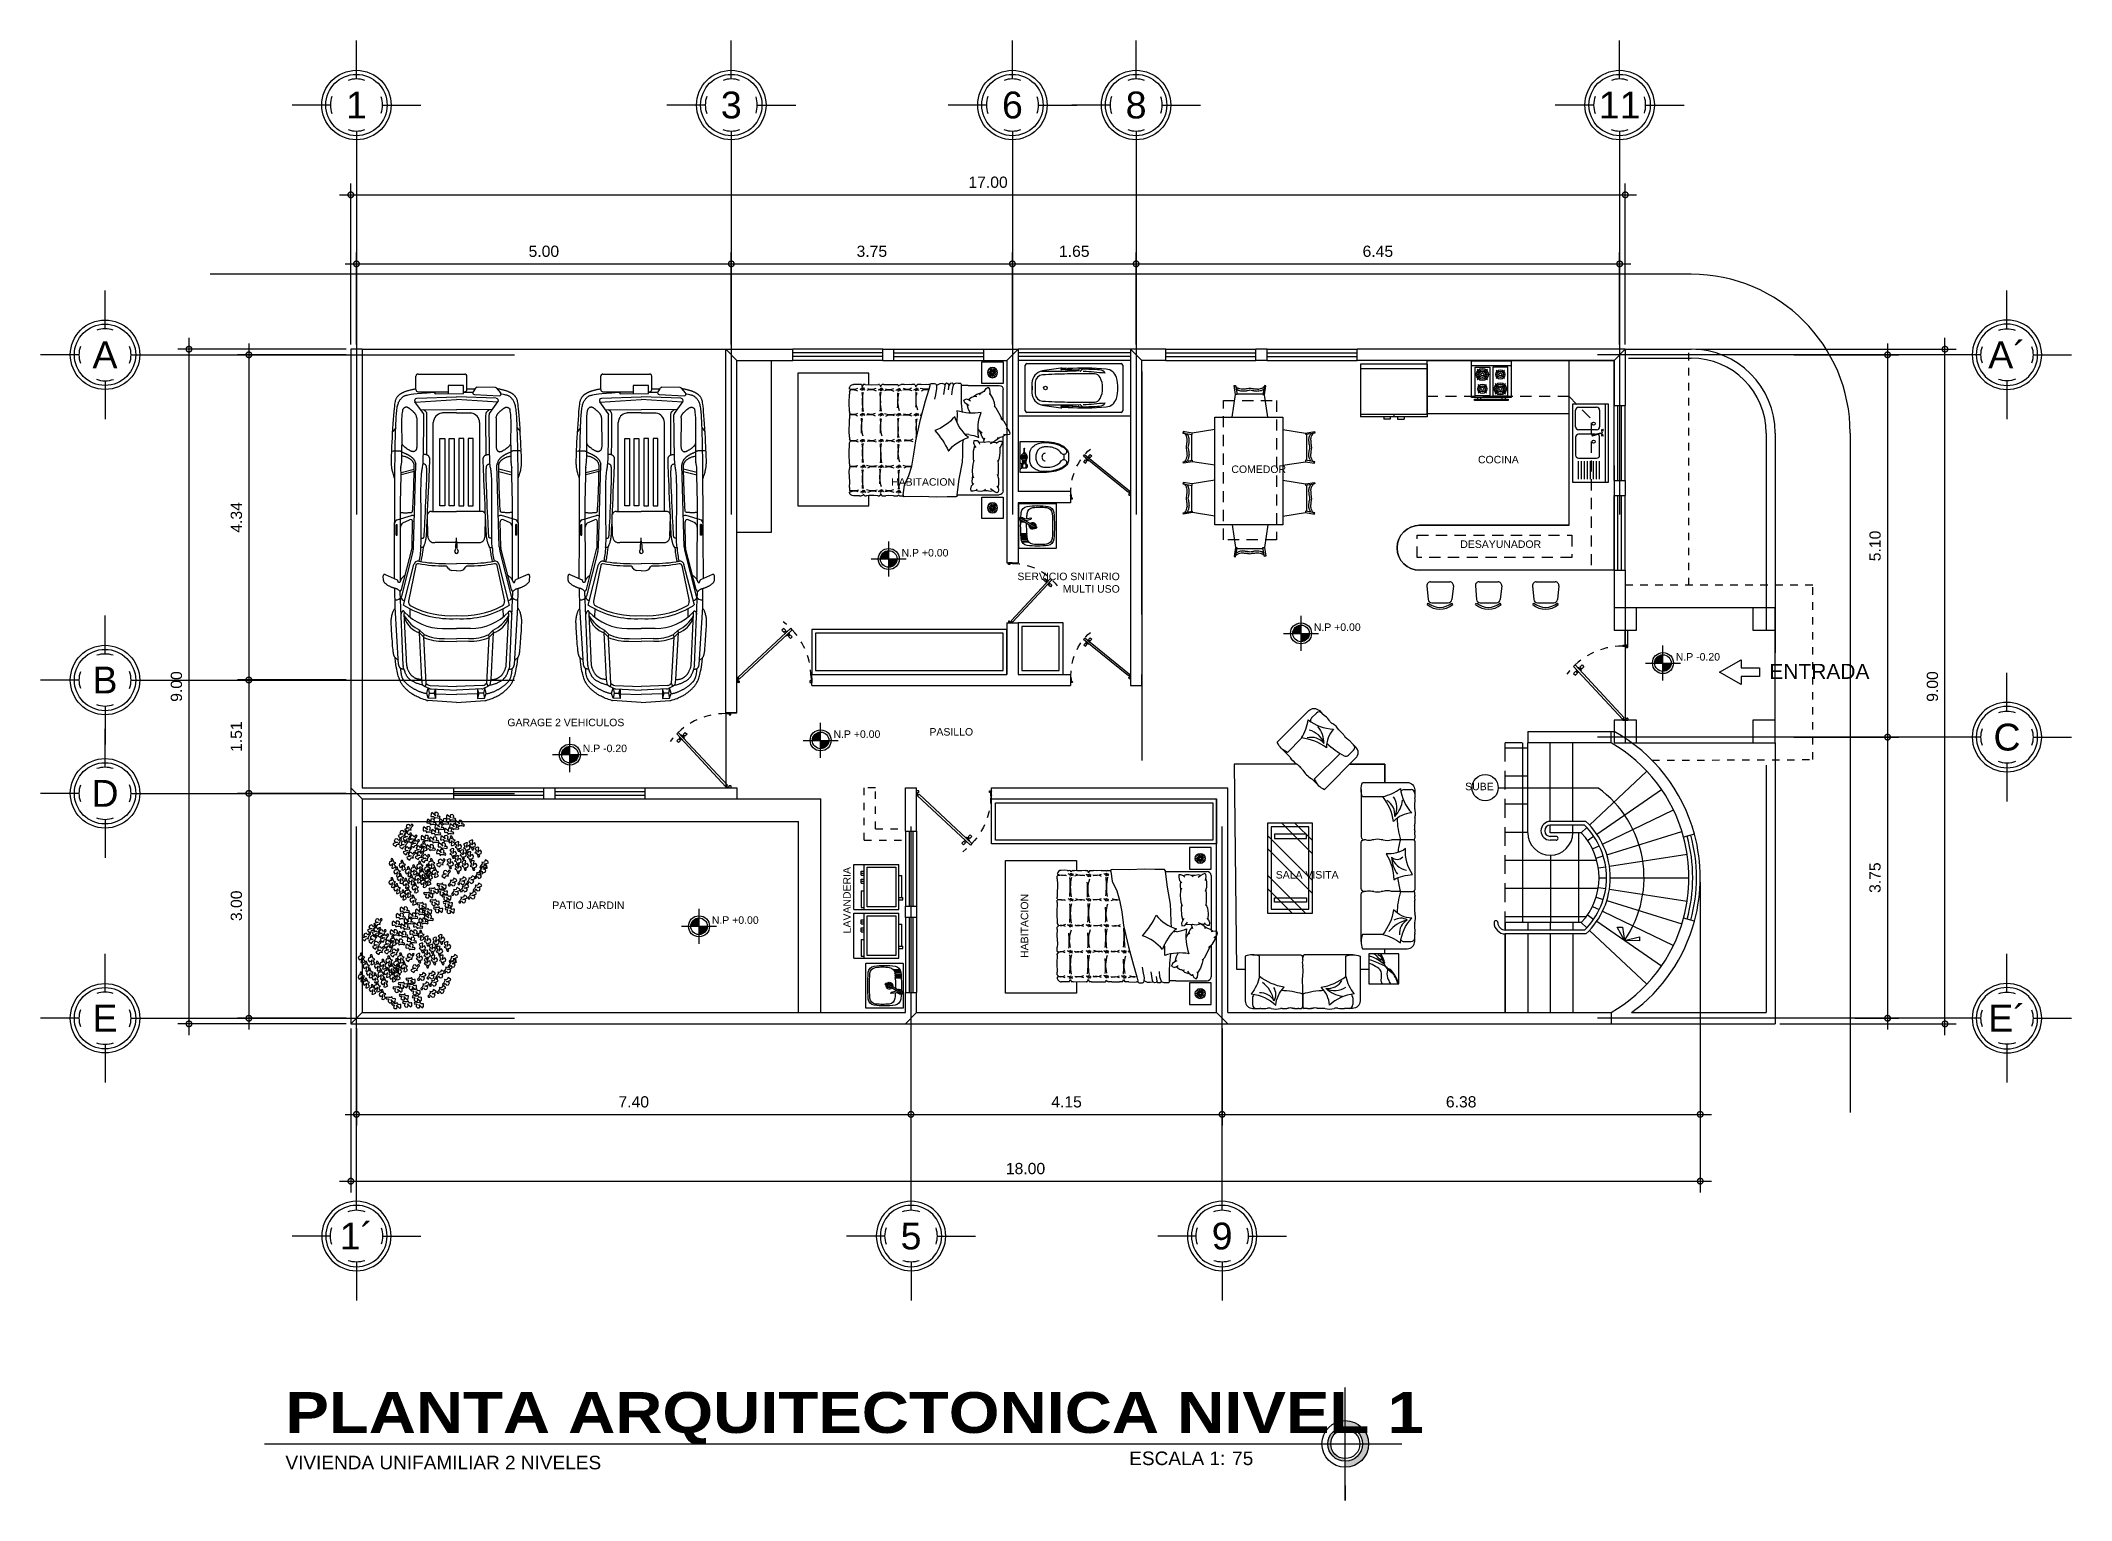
# Model space of a CAD drawing. Header units: inches. Extents: x -370 to 18, y -197 to 199.
# Drawn here: x -321.03 to -293.94, y 98.93 to 118.4 of the extents above; entities that cross this region are included whole.
import ezdxf
from ezdxf.enums import TextEntityAlignment as Align

# ---------------------------------------------------------------- set-up
doc = ezdxf.new("R2010")
doc.units = ezdxf.units.IN
doc.header["$MEASUREMENT"] = 0
doc.header["$PDMODE"] = 34
doc.header["$PDSIZE"] = 0.2
for name, pattern in [('CENTER2', [28.575, 19.05, -3.175, 3.175, -3.175]), ('DASHED', [0.75, 0.5, -0.25]), ('RAYITAS', [0.375, 0.25, -0.125])]:
    doc.linetypes.add(name, pattern=pattern)
for name, color, linetype in [('artefactos', 1, 'Continuous'), ('aux2', 194, 'Continuous'), ('MUEBLES', 7, 'Continuous'), ('sanitarios', 9, 'Continuous')]:
    doc.layers.add(name, color=color, linetype=linetype)
doc.styles.add('1', font='arial.ttf')
doc.styles.add('2', font='')
doc.styles.get("Standard").update_dxf_attribs({"font": 'arial.ttf'})
doc.styles.get('2').set_extended_font_data('Arial Black')
doc.linetypes.add('ZIGZAG', pattern='A,0.0001,-0.2,[131,ltypeshp.shx,S=0.2,R=0,X=-0.2,Y=0],-0.4,[131,ltypeshp.shx,S=0.2,R=180,X=0.2,Y=0],-0.2', length=0.8001)
doc.dimstyles.new('E100', dxfattribs={"dimtxt": 0.15, "dimasz": 0.15, "dimexe": 0.15, "dimexo": 0.0625, "dimgap": 0.09, "dimtad": 1, "dimzin": 0, "dimdsep": 46, "dimtxsty": 'Standard', "dimblk": 'DOTSMALL', "dimcen": 0.09, "dimdle": 0.15, "dimclrd": 1, "dimclre": 1, "dimclrt": 2, "dimazin": 0, "dimtfac": 1, "dimtofl": 0, "dimtmove": 1, "dimatfit": 1, "dimldrblk": 'OPEN90', "dimfxl": 1, "dimtolj": 1, "dimtzin": 0, "dimarcsym": 0})

msp = doc.modelspace()

# ---------------------------------------------------------------- texts
at = {"color": 2}
for s, insert, char_height, attachment_point in [('COCINA', (-301.31034, 112.75972), 0.1, 9), ('HABITACION ', (-308.82836, 112.56281), 0.1, 3), ('SERVICIO SNITARIO\\PMULTI USO', (-306.63172, 111.30269), 0.1, 3), ('ENTRADA', (-297.96709, 110.08614), 0.2, 1), ('GARAGE 2 VEHICULOS', (-314.80098, 109.35443), 0.1, 1), ('PASILLO', (-309.17062, 109.22974), 0.1, 1), ('SUBE', (-302.02462, 108.39899), 0.1, 7), ('SALA VISITA', (-304.55145, 107.22139), 0.1, 7), ('PATIO JARDIN', (-314.20213, 106.91638), 0.1, 1)]:
    msp.add_mtext(s, dxfattribs=dict(at, insert=insert, char_height=char_height, attachment_point=attachment_point))
at = {"color": 2, "char_height": 0.1, "attachment_point": 1, "rotation": 90}
for s, insert in [('LAVANDERIA', (-310.32155, 106.49127)), ('HABITACION ', (-307.95287, 106.1638))]:
    msp.add_mtext(s, dxfattribs=dict(at, insert=insert))
at = {"layer": 'MUEBLES', "color": 2}
for s, p in [('N.P +0.00', (-309.54228, 111.51823)), ('N.P +0.00', (-304.04337, 110.52604)), ('N.P -0.20', (-299.21495, 110.13016)), ('N.P +0.00', (-310.45076, 109.09899)), ('N.P -0.20', (-313.79511, 108.90862)), ('N.P +0.00', (-312.07356, 106.61844))]:
    msp.add_text(s, height=0.1, dxfattribs=at).set_placement(p)
at = {"layer": 'MUEBLES', "color": 2, "char_height": 0.1}
for s, insert, attachment_point in [('COMEDOR', (-305.14308, 112.73234), 1), ('DESAYUNADOR', (-301.01107, 111.63141), 9)]:
    msp.add_mtext(s, dxfattribs=dict(at, insert=insert, attachment_point=attachment_point))

# ---------------------------------------------------------------- blocks, each defined once
blk = doc.blocks.new('a4')
at = {"color": 1}
for p, q in [((173.273, 151.963), (173.279, 151.971)), ((173.279, 151.971), (173.287, 151.979)), ((173.287, 151.979), (173.296, 151.988)), ((173.296, 151.988), (173.298, 151.989)), ((173.317, 151.997), (173.381, 151.998)), ((173.397, 151.973), (173.324, 151.811)), ((171.867, 151.692), (171.874, 151.699)), ((171.874, 151.699), (171.882, 151.706)), ((171.882, 151.706), (171.889, 151.713)), ((171.889, 151.713), (171.897, 151.72)), ((171.897, 151.72), (171.905, 151.727)), ((171.905, 151.727), (171.913, 151.734)), ((171.913, 151.734), (171.922, 151.74)), ((171.922, 151.74), (171.931, 151.746)), ((171.931, 151.746), (171.939, 151.752)), ((171.939, 151.752), (171.948, 151.758)), ((171.948, 151.758), (171.958, 151.763)), ((171.958, 151.763), (171.968, 151.769)), ((171.968, 151.769), (171.978, 151.774)), ((171.978, 151.774), (171.989, 151.778)), ((171.989, 151.778), (172.001, 151.783)), ((172.001, 151.783), (172.015, 151.788)), ((172.015, 151.788), (172.03, 151.793)), ((172.03, 151.793), (172.046, 151.798)), ((172.046, 151.798), (172.065, 151.803)), ((172.065, 151.803), (172.085, 151.808)), ((172.068, 151.696), (172.076, 151.7)), ((172.076, 151.7), (172.085, 151.704)), ((172.085, 151.808), (172.108, 151.813)), ((172.085, 151.704), (172.096, 151.708)), ((172.096, 151.708), (172.107, 151.712)), ((172.107, 151.712), (172.121, 151.717)), ((172.108, 151.813), (172.134, 151.818)), ((172.121, 151.717), (172.136, 151.722)), ((172.134, 151.818), (172.164, 151.824)), ((172.136, 151.722), (172.154, 151.728)), ((172.154, 151.728), (172.169, 151.731)), ((172.164, 151.824), (172.198, 151.829)), ((172.179, 151.685), (172.873, 151.719)), ((172.182, 151.733), (173.172, 151.773)), ((172.198, 151.794), (172.961, 151.841)), ((172.198, 151.829), (172.236, 151.834)), ((172.236, 151.834), (172.279, 151.839)), ((172.961, 151.841), (173.211, 151.844)), ((172.987, 151.729), (173.53, 151.591)), ((173.704, 151.602), (173.107, 151.753)), ((173.172, 151.773), (173.18, 151.783)), ((173.172, 151.773), (173.188, 151.758)), ((173.18, 151.783), (173.187, 151.792)), ((173.187, 151.792), (173.193, 151.799)), ((173.193, 151.799), (173.197, 151.805)), ((173.196, 151.754), (173.75, 151.613)), ((173.197, 151.805), (173.2, 151.81)), ((173.2, 151.81), (173.202, 151.814)), ((173.202, 151.814), (173.204, 151.818)), ((173.204, 151.818), (173.205, 151.821)), ((173.205, 151.821), (173.207, 151.824)), ((173.207, 151.827), (173.208, 151.83)), ((173.207, 151.824), (173.207, 151.827)), ((173.208, 151.83), (173.209, 151.833)), ((173.209, 151.833), (173.21, 151.836)), ((173.21, 151.839), (173.211, 151.843)), ((173.21, 151.836), (173.21, 151.839)), ((173.211, 151.843), (173.212, 151.846)), ((173.212, 151.846), (173.213, 151.85)), ((173.213, 151.85), (173.214, 151.853)), ((173.214, 151.853), (173.215, 151.857)), ((173.215, 151.857), (173.217, 151.862)), ((173.217, 151.862), (173.218, 151.866)), ((173.218, 151.866), (173.22, 151.871)), ((173.22, 151.871), (173.222, 151.877)), ((173.222, 151.877), (173.224, 151.882)), ((173.224, 151.882), (173.227, 151.888)), ((173.227, 151.888), (173.23, 151.894)), ((173.23, 151.894), (173.233, 151.901)), ((173.233, 151.901), (173.236, 151.907)), ((173.236, 151.907), (173.24, 151.914)), ((173.24, 151.914), (173.243, 151.921)), ((173.243, 151.921), (173.248, 151.928)), ((173.248, 151.928), (173.252, 151.935)), ((173.252, 151.935), (173.256, 151.942)), ((173.256, 151.942), (173.261, 151.949)), ((173.261, 151.949), (173.267, 151.956)), ((173.267, 151.956), (173.273, 151.963)), ((173.317, 151.767), (174.351, 151.77)), ((173.922, 151.828), (174.06, 151.828)), ((173.922, 151.828), (173.922, 151.813)), ((173.922, 151.813), (174.065, 151.813)), ((174.06, 151.828), (174.064, 151.82)), ((174.064, 151.82), (174.065, 151.813)), ((174.084, 151.738), (174.128, 151.648)), ((174.351, 151.77), (174.716, 151.76)), ((174.716, 151.76), (174.826, 151.762)), ((174.769, 151.586), (174.727, 151.761)), ((174.759, 151.761), (174.802, 151.585)), ((174.829, 151.762), (174.897, 151.751)), ((174.9, 151.751), (174.983, 151.749)), ((174.983, 151.749), (175.098, 151.749)), ((175.009, 151.699), (175.006, 151.693)), ((175.011, 151.704), (175.009, 151.699)), ((175.014, 151.711), (175.011, 151.704)), ((175.017, 151.717), (175.014, 151.711)), ((175.021, 151.724), (175.017, 151.717)), ((175.025, 151.732), (175.021, 151.724)), ((175.029, 151.74), (175.025, 151.732)), ((175.034, 151.749), (175.029, 151.74)), ((175.099, 151.749), (175.149, 151.747)), ((175.149, 151.747), (175.21, 151.748)), ((175.21, 151.748), (175.262, 151.748)), ((175.262, 151.748), (175.306, 151.749)), ((175.353, 151.832), (175.303, 151.871)), ((175.306, 151.749), (175.342, 151.749)), ((175.342, 151.749), (175.372, 151.749)), ((175.372, 151.749), (175.397, 151.749)), ((175.397, 151.749), (175.42, 151.749)), ((175.42, 151.749), (175.44, 151.749)), ((175.44, 151.749), (175.459, 151.749)), ((175.459, 151.749), (175.477, 151.749)), ((175.477, 151.749), (175.496, 151.748)), ((175.496, 151.748), (175.515, 151.746)), ((175.515, 151.746), (175.534, 151.745)), ((175.534, 151.745), (175.555, 151.742)), ((175.555, 151.742), (175.577, 151.739)), ((175.577, 151.739), (175.596, 151.736)), ((175.606, 151.731), (175.604, 151.733)), ((175.611, 151.726), (175.606, 151.731)), ((175.615, 151.722), (175.611, 151.726)), ((175.619, 151.718), (175.615, 151.722)), ((175.621, 151.714), (175.619, 151.718)), ((175.623, 151.711), (175.621, 151.714)), ((175.625, 151.707), (175.623, 151.711)), ((175.626, 151.704), (175.625, 151.707)), ((175.627, 151.701), (175.626, 151.704)), ((175.628, 151.698), (175.627, 151.701)), ((171.718, 151.416), (171.723, 151.436)), ((171.723, 151.436), (171.731, 151.458)), ((171.731, 151.458), (171.738, 151.479)), ((171.738, 151.479), (171.745, 151.498)), ((171.745, 151.498), (171.752, 151.515)), ((171.752, 151.515), (171.759, 151.53)), ((171.759, 151.53), (171.765, 151.545)), ((171.765, 151.545), (171.772, 151.558)), ((171.772, 151.558), (171.779, 151.571)), ((171.779, 151.571), (171.785, 151.583)), ((171.785, 151.583), (171.792, 151.594)), ((171.792, 151.594), (171.798, 151.605)), ((171.798, 151.605), (171.805, 151.615)), ((171.805, 151.615), (171.812, 151.625)), ((171.812, 151.625), (171.818, 151.634)), ((171.818, 151.634), (171.825, 151.643)), ((171.825, 151.643), (171.832, 151.652)), ((171.832, 151.652), (171.839, 151.66)), ((171.839, 151.66), (171.845, 151.669)), ((171.845, 151.669), (171.852, 151.676)), ((171.852, 151.676), (171.86, 151.684)), ((171.86, 151.684), (171.867, 151.692)), ((171.903, 151.438), (171.876, 151.383)), ((171.923, 151.473), (171.903, 151.438)), ((171.944, 151.426), (171.903, 151.438)), ((171.923, 151.473), (171.927, 151.489)), ((171.923, 151.473), (171.995, 151.484)), ((171.927, 151.489), (171.93, 151.504)), ((171.93, 151.504), (171.934, 151.517)), ((171.934, 151.517), (171.938, 151.529)), ((171.938, 151.529), (171.941, 151.54)), ((171.941, 151.54), (171.945, 151.549)), ((171.944, 151.426), (172.559, 151.459)), ((171.945, 151.549), (171.949, 151.558)), ((171.949, 151.558), (171.952, 151.567)), ((171.952, 151.567), (171.956, 151.575)), ((171.956, 151.575), (171.96, 151.583)), ((171.96, 151.583), (171.964, 151.59)), ((171.964, 151.59), (171.968, 151.598)), ((171.968, 151.598), (171.972, 151.605)), ((171.972, 151.605), (171.976, 151.612)), ((171.976, 151.612), (171.98, 151.619)), ((171.98, 151.619), (171.984, 151.626)), ((171.984, 151.626), (171.989, 151.632)), ((171.989, 151.632), (171.993, 151.638)), ((171.993, 151.638), (171.998, 151.644)), ((171.995, 151.484), (172.617, 151.517)), ((171.995, 151.484), (171.996, 151.499)), ((171.996, 151.499), (171.998, 151.512)), ((171.998, 151.644), (172.003, 151.65)), ((171.998, 151.512), (172, 151.523)), ((172, 151.523), (172.001, 151.533)), ((172.001, 151.533), (172.003, 151.541)), ((172.003, 151.65), (172.008, 151.655)), ((172.003, 151.541), (172.005, 151.548)), ((172.005, 151.548), (172.007, 151.555)), ((172.007, 151.555), (172.009, 151.56)), ((172.008, 151.655), (172.013, 151.66)), ((172.009, 151.56), (172.011, 151.566)), ((172.011, 151.566), (172.014, 151.571)), ((172.013, 151.66), (172.018, 151.664)), ((172.014, 151.571), (172.016, 151.575)), ((172.016, 151.575), (172.018, 151.58)), ((172.018, 151.664), (172.022, 151.669)), ((172.018, 151.58), (172.021, 151.584)), ((172.021, 151.584), (172.024, 151.588)), ((172.022, 151.669), (172.027, 151.673)), ((172.024, 151.588), (172.026, 151.592)), ((172.026, 151.592), (172.03, 151.596)), ((172.027, 151.673), (172.032, 151.676)), ((172.03, 151.596), (172.033, 151.6)), ((172.032, 151.676), (172.037, 151.68)), ((172.033, 151.6), (172.036, 151.604)), ((172.036, 151.604), (172.04, 151.609)), ((172.037, 151.68), (172.043, 151.683)), ((172.04, 151.609), (172.043, 151.613)), ((172.043, 151.683), (172.048, 151.686)), ((172.043, 151.613), (172.047, 151.617)), ((172.047, 151.617), (172.051, 151.621)), ((172.048, 151.686), (172.055, 151.689)), ((172.051, 151.621), (172.055, 151.625)), ((172.055, 151.689), (172.061, 151.692)), ((172.055, 151.625), (172.059, 151.629)), ((172.059, 151.629), (172.064, 151.632)), ((172.061, 151.692), (172.068, 151.696)), ((172.064, 151.632), (172.068, 151.636)), ((172.068, 151.636), (172.072, 151.639)), ((172.072, 151.639), (172.077, 151.642)), ((172.077, 151.642), (172.082, 151.645)), ((172.082, 151.645), (172.088, 151.649)), ((172.088, 151.649), (172.093, 151.652)), ((172.093, 151.652), (172.1, 151.655)), ((172.1, 151.655), (172.106, 151.658)), ((172.106, 151.658), (172.114, 151.662)), ((172.114, 151.662), (172.121, 151.665)), ((172.121, 151.665), (172.13, 151.669)), ((172.13, 151.669), (172.139, 151.673)), ((172.139, 151.673), (172.148, 151.677)), ((172.148, 151.677), (172.161, 151.681)), ((172.617, 151.517), (172.559, 151.459)), ((172.559, 151.459), (172.596, 151.453)), ((172.655, 151.513), (172.596, 151.453)), ((172.617, 151.517), (172.655, 151.513)), ((172.937, 151.642), (172.831, 151.644)), ((173.518, 151.562), (173.041, 151.661)), ((173.755, 151.467), (173.759, 151.499)), ((173.759, 151.499), (173.783, 151.496)), ((173.763, 151.611), (174.102, 151.606)), ((173.767, 151.594), (174.858, 151.562)), ((173.783, 151.496), (173.803, 151.494)), ((173.803, 151.494), (173.821, 151.493)), ((173.821, 151.493), (173.837, 151.492)), ((173.837, 151.492), (173.851, 151.492)), ((173.851, 151.492), (173.863, 151.492)), ((173.863, 151.492), (173.874, 151.492)), ((173.874, 151.492), (173.884, 151.492)), ((173.884, 151.492), (173.894, 151.492)), ((173.894, 151.492), (173.904, 151.492)), ((173.904, 151.492), (173.913, 151.492)), ((173.913, 151.492), (173.922, 151.492)), ((173.922, 151.492), (173.932, 151.492)), ((173.932, 151.492), (173.941, 151.492)), ((173.941, 151.492), (173.951, 151.492)), ((173.951, 151.492), (173.962, 151.492)), ((173.962, 151.492), (173.973, 151.492)), ((173.973, 151.492), (173.984, 151.492)), ((173.984, 151.492), (173.996, 151.492)), ((173.996, 151.492), (174.008, 151.492)), ((174.008, 151.492), (174.021, 151.492)), ((174.021, 151.492), (174.034, 151.492)), ((174.034, 151.492), (174.048, 151.492)), ((174.048, 151.492), (174.062, 151.493)), ((174.062, 151.493), (174.076, 151.493)), ((174.076, 151.493), (174.092, 151.493)), ((174.092, 151.493), (174.109, 151.493)), ((174.109, 151.493), (174.127, 151.493)), ((174.127, 151.493), (174.148, 151.493)), ((174.148, 151.493), (174.171, 151.494)), ((174.171, 151.494), (174.196, 151.494)), ((174.196, 151.494), (174.226, 151.494)), ((174.226, 151.494), (174.258, 151.494)), ((174.258, 151.494), (174.294, 151.494)), ((174.294, 151.494), (174.331, 151.494)), ((174.331, 151.494), (174.37, 151.495)), ((174.37, 151.495), (174.408, 151.495)), ((174.408, 151.495), (174.446, 151.495)), ((174.446, 151.495), (174.483, 151.495)), ((174.483, 151.495), (174.517, 151.495)), ((174.517, 151.495), (174.548, 151.495)), ((174.548, 151.495), (174.576, 151.494)), ((174.576, 151.494), (174.601, 151.494)), ((174.601, 151.494), (174.625, 151.494)), ((174.625, 151.494), (174.646, 151.493)), ((174.646, 151.493), (174.666, 151.492)), ((174.666, 151.492), (174.684, 151.491)), ((174.684, 151.491), (174.701, 151.49)), ((174.701, 151.49), (174.718, 151.489)), ((174.718, 151.489), (174.734, 151.488)), ((174.734, 151.488), (174.749, 151.486)), ((174.749, 151.486), (174.764, 151.485)), ((174.764, 151.485), (174.778, 151.483)), ((174.778, 151.483), (174.792, 151.481)), ((174.792, 151.481), (174.805, 151.478)), ((174.805, 151.478), (174.818, 151.476)), ((174.818, 151.476), (174.832, 151.473)), ((174.832, 151.473), (174.852, 151.471)), ((174.852, 151.471), (174.887, 151.468)), ((174.881, 151.567), (174.867, 151.563)), ((174.895, 151.571), (174.881, 151.567)), ((174.887, 151.468), (174.943, 151.465)), ((174.905, 151.575), (174.895, 151.571)), ((174.913, 151.578), (174.905, 151.575)), ((174.918, 151.581), (174.913, 151.578)), ((174.922, 151.584), (174.918, 151.581)), ((174.926, 151.587), (174.922, 151.584)), ((174.929, 151.589), (174.926, 151.587)), ((174.933, 151.592), (174.929, 151.589)), ((174.936, 151.594), (174.933, 151.592)), ((174.939, 151.597), (174.936, 151.594)), ((174.942, 151.6), (174.939, 151.597)), ((174.945, 151.602), (174.942, 151.6)), ((174.943, 151.465), (175.028, 151.463)), ((174.947, 151.605), (174.945, 151.602)), ((174.95, 151.608), (174.947, 151.605)), ((174.953, 151.61), (174.95, 151.608)), ((174.956, 151.613), (174.953, 151.61)), ((174.958, 151.616), (174.956, 151.613)), ((174.961, 151.619), (174.958, 151.616)), ((174.964, 151.622), (174.961, 151.619)), ((174.966, 151.625), (174.964, 151.622)), ((174.969, 151.629), (174.966, 151.625)), ((174.972, 151.632), (174.969, 151.629)), ((174.974, 151.636), (174.972, 151.632)), ((174.977, 151.64), (174.974, 151.636)), ((174.979, 151.644), (174.977, 151.64)), ((174.982, 151.648), (174.979, 151.644)), ((174.984, 151.652), (174.982, 151.648)), ((174.987, 151.655), (174.984, 151.652)), ((174.989, 151.659), (174.987, 151.655)), ((174.991, 151.663), (174.989, 151.659)), ((174.993, 151.667), (174.991, 151.663)), ((174.996, 151.671), (174.993, 151.667)), ((174.998, 151.675), (174.996, 151.671)), ((175, 151.679), (174.998, 151.675)), ((175.002, 151.684), (175, 151.679)), ((175.004, 151.688), (175.002, 151.684)), ((175.006, 151.693), (175.004, 151.688)), ((175.028, 151.463), (175.15, 151.461)), ((175.489, 151.551), (175.108, 151.549)), ((175.15, 151.461), (175.315, 151.459)), ((175.315, 151.459), (175.529, 151.457)), ((175.489, 151.551), (175.497, 151.553)), ((175.497, 151.553), (175.505, 151.554)), ((175.505, 151.554), (175.511, 151.556)), ((175.511, 151.556), (175.517, 151.559)), ((175.517, 151.559), (175.523, 151.561)), ((175.523, 151.561), (175.528, 151.564)), ((175.528, 151.564), (175.532, 151.566)), ((175.532, 151.566), (175.537, 151.569)), ((175.537, 151.569), (175.541, 151.572)), ((175.541, 151.572), (175.545, 151.576)), ((175.545, 151.576), (175.549, 151.579)), ((175.546, 151.463), (175.7, 151.575)), ((175.549, 151.579), (175.552, 151.582)), ((175.552, 151.582), (175.556, 151.586)), ((175.556, 151.586), (175.56, 151.589)), ((175.56, 151.589), (175.563, 151.593)), ((175.563, 151.593), (175.567, 151.597)), ((175.567, 151.597), (175.571, 151.601)), ((175.571, 151.601), (175.574, 151.605)), ((175.574, 151.605), (175.578, 151.609)), ((175.578, 151.609), (175.582, 151.613)), ((175.582, 151.613), (175.586, 151.617)), ((175.586, 151.617), (175.589, 151.622)), ((175.589, 151.622), (175.593, 151.626)), ((175.593, 151.626), (175.596, 151.63)), ((175.596, 151.499), (175.595, 151.022)), ((175.596, 151.63), (175.6, 151.634)), ((175.6, 151.634), (175.603, 151.638)), ((175.603, 151.638), (175.606, 151.642)), ((175.606, 151.642), (175.609, 151.646)), ((175.609, 151.646), (175.611, 151.65)), ((175.611, 151.65), (175.614, 151.653)), ((175.614, 151.653), (175.616, 151.657)), ((175.616, 151.657), (175.618, 151.66)), ((175.618, 151.66), (175.62, 151.663)), ((175.62, 151.663), (175.622, 151.666)), ((175.622, 151.666), (175.623, 151.669)), ((175.623, 151.669), (175.624, 151.672)), ((175.624, 151.672), (175.625, 151.675)), ((175.625, 151.675), (175.626, 151.678)), ((175.626, 151.678), (175.627, 151.68)), ((175.627, 151.68), (175.628, 151.683)), ((175.628, 151.695), (175.628, 151.698)), ((175.629, 151.693), (175.628, 151.695)), ((175.628, 151.685), (175.629, 151.688)), ((175.628, 151.683), (175.628, 151.685)), ((175.629, 151.69), (175.629, 151.693)), ((175.629, 151.688), (175.629, 151.69)), ((175.698, 151.573), (175.731, 151.022)), ((175.747, 151.552), (175.769, 151.022)), ((175.835, 151.533), (175.835, 151.132)), ((175.864, 151.563), (176.042, 151.563)), ((176.071, 151.533), (176.071, 150.911)), ((171.689, 151.022), (171.715, 151.404)), ((171.744, 151.302), (171.749, 151.397)), ((171.816, 151.321), (171.744, 151.302)), ((171.868, 151.302), (171.744, 151.302)), ((171.749, 151.397), (171.809, 151.418)), ((171.816, 151.384), (171.749, 151.397)), ((171.807, 151.302), (171.795, 151.022)), ((171.809, 151.418), (171.884, 151.399)), ((171.884, 151.399), (171.816, 151.384)), ((171.816, 151.384), (171.816, 151.321)), ((171.816, 151.321), (171.868, 151.302)), ((171.87, 151.36), (171.856, 151.022)), ((171.917, 151.374), (171.903, 151.022)), ((171.944, 151.426), (171.929, 151.406)), ((172.507, 151.187), (172.504, 151.022)), ((172.544, 151.181), (172.541, 151.022)), ((172.676, 151.208), (172.676, 151.022)), ((173.543, 151.169), (173.538, 151.022)), ((173.822, 151.022), (173.822, 151.308)), ((173.907, 151.404), (174.175, 151.409)), ((174.239, 151.354), (174.239, 151.022)), ((174.239, 151.331), (175.426, 151.331)), ((174.314, 151.242), (175.212, 151.242)), ((174.314, 151.178), (174.314, 151.242)), ((175.212, 151.178), (174.314, 151.178)), ((175.212, 151.242), (175.212, 151.178)), ((175.552, 151.022), (175.552, 151.21)), ((175.835, 151.323), (175.807, 151.305)), ((175.807, 151.305), (175.811, 150.927)), ((171.689, 151.022), (171.715, 150.639)), ((171.807, 150.741), (171.795, 151.022)), ((171.87, 150.683), (171.856, 151.022)), ((171.917, 150.669), (171.903, 151.022)), ((172.507, 150.856), (172.504, 151.022)), ((172.544, 150.862), (172.541, 151.022)), ((172.676, 150.835), (172.676, 151.022)), ((173.448, 151.022), (173.451, 151.084)), ((173.448, 151.022), (173.451, 150.959)), ((173.475, 151.129), (173.498, 151.145)), ((173.475, 150.914), (173.498, 150.898)), ((173.543, 150.874), (173.538, 151.022)), ((173.742, 151.032), (173.799, 151.031)), ((173.742, 151.011), (173.799, 151.012)), ((173.807, 151.026), (173.884, 151.022)), ((173.807, 151.017), (173.884, 151.022)), ((173.822, 151.022), (173.822, 150.735)), ((174.239, 150.689), (174.239, 151.022)), ((174.314, 151.118), (175.212, 151.118)), ((174.314, 151.054), (174.314, 151.118)), ((175.212, 151.054), (174.314, 151.054)), ((175.212, 150.989), (174.314, 150.989)), ((174.314, 150.989), (174.314, 150.925)), ((174.314, 150.925), (175.212, 150.925)), ((175.212, 151.118), (175.212, 151.054)), ((175.212, 150.925), (175.212, 150.989)), ((175.552, 151.022), (175.552, 150.833)), ((175.596, 150.544), (175.595, 151.022)), ((175.698, 150.47), (175.731, 151.022)), ((175.747, 150.491), (175.769, 151.022)), ((175.919, 151.132), (175.809, 151.132)), ((175.811, 150.927), (175.919, 150.927)), ((175.828, 150.927), (175.828, 150.804)), ((175.835, 150.927), (175.835, 150.911)), ((175.919, 150.927), (175.919, 151.132)), ((171.718, 150.627), (171.723, 150.608)), ((171.816, 150.722), (171.744, 150.741)), ((171.744, 150.741), (171.749, 150.647)), ((171.868, 150.741), (171.744, 150.741)), ((171.816, 150.659), (171.749, 150.647)), ((171.749, 150.647), (171.809, 150.625)), ((171.809, 150.625), (171.884, 150.644)), ((171.816, 150.722), (171.868, 150.741)), ((171.816, 150.659), (171.816, 150.722)), ((171.884, 150.644), (171.816, 150.659)), ((171.903, 150.605), (171.876, 150.66)), ((171.944, 150.617), (171.903, 150.605)), ((171.944, 150.617), (171.929, 150.637)), ((171.944, 150.617), (172.559, 150.584)), ((173.907, 150.639), (174.175, 150.634)), ((174.239, 150.712), (175.426, 150.712)), ((175.212, 150.865), (174.314, 150.865)), ((174.314, 150.865), (174.314, 150.801)), ((174.314, 150.801), (175.212, 150.801)), ((175.212, 150.801), (175.212, 150.865)), ((175.798, 150.783), (175.781, 150.451)), ((175.883, 150.768), (175.834, 150.801)), ((175.864, 150.882), (176.042, 150.882)), ((175.874, 150.882), (175.874, 150.774)), ((175.89, 150.503), (175.894, 150.748)), ((171.723, 150.608), (171.731, 150.585)), ((171.731, 150.585), (171.738, 150.564)), ((171.738, 150.564), (171.745, 150.545)), ((171.745, 150.545), (171.752, 150.528)), ((171.752, 150.528), (171.759, 150.513)), ((171.759, 150.513), (171.765, 150.498)), ((171.765, 150.498), (171.772, 150.485)), ((171.772, 150.485), (171.779, 150.472)), ((171.779, 150.472), (171.785, 150.46)), ((171.785, 150.46), (171.792, 150.449)), ((171.792, 150.449), (171.798, 150.438)), ((171.798, 150.438), (171.805, 150.428)), ((171.805, 150.428), (171.812, 150.418)), ((171.812, 150.418), (171.818, 150.409)), ((171.818, 150.409), (171.825, 150.4)), ((171.825, 150.4), (171.832, 150.391)), ((171.832, 150.391), (171.839, 150.383)), ((171.839, 150.383), (171.845, 150.375)), ((171.845, 150.375), (171.852, 150.367)), ((171.852, 150.367), (171.86, 150.359)), ((171.86, 150.359), (171.867, 150.351)), ((171.867, 150.351), (171.874, 150.344)), ((171.874, 150.344), (171.882, 150.337)), ((171.923, 150.571), (171.903, 150.605)), ((171.923, 150.571), (171.927, 150.554)), ((171.923, 150.571), (171.995, 150.559)), ((171.927, 150.554), (171.93, 150.539)), ((171.93, 150.539), (171.934, 150.526)), ((171.934, 150.526), (171.938, 150.514)), ((171.938, 150.514), (171.941, 150.503)), ((171.941, 150.503), (171.945, 150.494)), ((171.945, 150.494), (171.949, 150.485)), ((171.949, 150.485), (171.952, 150.476)), ((171.952, 150.476), (171.956, 150.468)), ((171.956, 150.468), (171.96, 150.46)), ((171.96, 150.46), (171.964, 150.453)), ((171.964, 150.453), (171.968, 150.445)), ((171.968, 150.445), (171.972, 150.438)), ((171.972, 150.438), (171.976, 150.431)), ((171.976, 150.431), (171.98, 150.424)), ((171.98, 150.424), (171.984, 150.418)), ((171.984, 150.418), (171.989, 150.411)), ((171.989, 150.411), (171.993, 150.405)), ((171.993, 150.405), (171.998, 150.399)), ((171.995, 150.559), (172.617, 150.526)), ((171.995, 150.559), (171.996, 150.544)), ((171.996, 150.544), (171.998, 150.531)), ((171.998, 150.531), (172, 150.52)), ((171.998, 150.399), (172.003, 150.394)), ((172, 150.52), (172.001, 150.51)), ((172.001, 150.51), (172.003, 150.502)), ((172.003, 150.502), (172.005, 150.495)), ((172.003, 150.394), (172.008, 150.388)), ((172.005, 150.495), (172.007, 150.488)), ((172.007, 150.488), (172.009, 150.483)), ((172.008, 150.388), (172.013, 150.383)), ((172.009, 150.483), (172.011, 150.477)), ((172.011, 150.477), (172.014, 150.473)), ((172.013, 150.383), (172.018, 150.379)), ((172.014, 150.473), (172.016, 150.468)), ((172.016, 150.468), (172.018, 150.464)), ((172.018, 150.464), (172.021, 150.459)), ((172.018, 150.379), (172.022, 150.374)), ((172.021, 150.459), (172.024, 150.455)), ((172.022, 150.374), (172.027, 150.37)), ((172.024, 150.455), (172.026, 150.451)), ((172.026, 150.451), (172.03, 150.447)), ((172.027, 150.37), (172.032, 150.367)), ((172.03, 150.447), (172.033, 150.443)), ((172.032, 150.367), (172.037, 150.363)), ((172.033, 150.443), (172.036, 150.439)), ((172.036, 150.439), (172.04, 150.434)), ((172.037, 150.363), (172.043, 150.36)), ((172.04, 150.434), (172.043, 150.43)), ((172.043, 150.43), (172.047, 150.426)), ((172.043, 150.36), (172.048, 150.357)), ((172.047, 150.426), (172.051, 150.422)), ((172.048, 150.357), (172.055, 150.354)), ((172.051, 150.422), (172.055, 150.418)), ((172.055, 150.418), (172.059, 150.414)), ((172.055, 150.354), (172.061, 150.351)), ((172.059, 150.414), (172.064, 150.411)), ((172.061, 150.351), (172.068, 150.347)), ((172.064, 150.411), (172.068, 150.407)), ((172.068, 150.407), (172.072, 150.404)), ((172.068, 150.347), (172.076, 150.343)), ((172.072, 150.404), (172.077, 150.401)), ((172.077, 150.401), (172.082, 150.398)), ((172.082, 150.398), (172.088, 150.394)), ((172.088, 150.394), (172.093, 150.391)), ((172.093, 150.391), (172.1, 150.388)), ((172.1, 150.388), (172.106, 150.385)), ((172.106, 150.385), (172.114, 150.381)), ((172.114, 150.381), (172.121, 150.378)), ((172.121, 150.378), (172.13, 150.374)), ((172.13, 150.374), (172.139, 150.37)), ((172.139, 150.37), (172.148, 150.367)), ((172.148, 150.367), (172.161, 150.362)), ((172.179, 150.358), (172.873, 150.325)), ((172.559, 150.584), (172.596, 150.59)), ((172.617, 150.526), (172.559, 150.584)), ((172.655, 150.531), (172.596, 150.59)), ((172.617, 150.526), (172.655, 150.531)), ((172.937, 150.402), (172.831, 150.399)), ((172.987, 150.314), (173.53, 150.452)), ((173.518, 150.481), (173.041, 150.382)), ((173.704, 150.441), (173.107, 150.29)), ((173.196, 150.289), (173.75, 150.43)), ((173.755, 150.576), (173.759, 150.544)), ((173.759, 150.544), (173.783, 150.547)), ((173.763, 150.432), (174.102, 150.437)), ((173.767, 150.45), (174.858, 150.482)), ((173.783, 150.547), (173.803, 150.549)), ((173.803, 150.549), (173.821, 150.55)), ((173.821, 150.55), (173.837, 150.551)), ((173.837, 150.551), (173.851, 150.551)), ((173.851, 150.551), (173.863, 150.551)), ((173.863, 150.551), (173.874, 150.551)), ((173.874, 150.551), (173.884, 150.551)), ((173.884, 150.551), (173.894, 150.551)), ((173.894, 150.551), (173.904, 150.551)), ((173.904, 150.551), (173.913, 150.551)), ((173.913, 150.551), (173.922, 150.551)), ((173.922, 150.551), (173.932, 150.551)), ((173.932, 150.551), (173.941, 150.551)), ((173.941, 150.551), (173.951, 150.551)), ((173.951, 150.551), (173.962, 150.551)), ((173.962, 150.551), (173.973, 150.551)), ((173.973, 150.551), (173.984, 150.551)), ((173.984, 150.551), (173.996, 150.551)), ((173.996, 150.551), (174.008, 150.551)), ((174.008, 150.551), (174.021, 150.551)), ((174.021, 150.551), (174.034, 150.551)), ((174.034, 150.551), (174.048, 150.551)), ((174.048, 150.551), (174.062, 150.551)), ((174.062, 150.551), (174.076, 150.55)), ((174.076, 150.55), (174.092, 150.55)), ((174.084, 150.305), (174.128, 150.395)), ((174.092, 150.55), (174.109, 150.55)), ((174.109, 150.55), (174.127, 150.55)), ((174.127, 150.55), (174.148, 150.55)), ((174.148, 150.55), (174.171, 150.55)), ((174.171, 150.55), (174.196, 150.549)), ((174.196, 150.549), (174.226, 150.549)), ((174.226, 150.549), (174.258, 150.549)), ((174.258, 150.549), (174.294, 150.549)), ((174.294, 150.549), (174.331, 150.549)), ((174.331, 150.549), (174.37, 150.548)), ((174.37, 150.548), (174.408, 150.548)), ((174.408, 150.548), (174.446, 150.548)), ((174.446, 150.548), (174.483, 150.548)), ((174.483, 150.548), (174.517, 150.548)), ((174.517, 150.548), (174.548, 150.549)), ((174.548, 150.549), (174.576, 150.549)), ((174.576, 150.549), (174.601, 150.549)), ((174.601, 150.549), (174.625, 150.55)), ((174.625, 150.55), (174.646, 150.55)), ((174.646, 150.55), (174.666, 150.551)), ((174.666, 150.551), (174.684, 150.552)), ((174.684, 150.552), (174.701, 150.553)), ((174.701, 150.553), (174.718, 150.554)), ((174.718, 150.554), (174.734, 150.555)), ((174.769, 150.458), (174.727, 150.283)), ((174.734, 150.555), (174.749, 150.557)), ((174.749, 150.557), (174.764, 150.558)), ((174.759, 150.282), (174.802, 150.458)), ((174.764, 150.558), (174.778, 150.56)), ((174.778, 150.56), (174.792, 150.562)), ((174.792, 150.562), (174.805, 150.565)), ((174.805, 150.565), (174.818, 150.567)), ((174.818, 150.567), (174.832, 150.57)), ((174.832, 150.57), (174.852, 150.572)), ((174.852, 150.572), (174.887, 150.575)), ((174.881, 150.476), (174.867, 150.481)), ((174.895, 150.472), (174.881, 150.476)), ((174.887, 150.575), (174.943, 150.578)), ((174.905, 150.468), (174.895, 150.472)), ((174.913, 150.465), (174.905, 150.468)), ((174.918, 150.462), (174.913, 150.465)), ((174.922, 150.459), (174.918, 150.462)), ((174.926, 150.457), (174.922, 150.459)), ((174.929, 150.454), (174.926, 150.457)), ((174.933, 150.451), (174.929, 150.454)), ((174.936, 150.449), (174.933, 150.451)), ((174.939, 150.446), (174.936, 150.449)), ((174.942, 150.444), (174.939, 150.446)), ((174.945, 150.441), (174.942, 150.444)), ((174.943, 150.578), (175.028, 150.58)), ((174.947, 150.438), (174.945, 150.441)), ((174.95, 150.436), (174.947, 150.438)), ((174.953, 150.433), (174.95, 150.436)), ((174.956, 150.43), (174.953, 150.433)), ((174.958, 150.427), (174.956, 150.43)), ((174.961, 150.424), (174.958, 150.427)), ((174.964, 150.421), (174.961, 150.424)), ((174.966, 150.418), (174.964, 150.421)), ((174.969, 150.414), (174.966, 150.418)), ((174.972, 150.411), (174.969, 150.414)), ((174.974, 150.407), (174.972, 150.411)), ((174.977, 150.403), (174.974, 150.407)), ((174.979, 150.399), (174.977, 150.403)), ((174.982, 150.395), (174.979, 150.399)), ((174.984, 150.392), (174.982, 150.395)), ((174.987, 150.388), (174.984, 150.392)), ((174.989, 150.384), (174.987, 150.388)), ((174.991, 150.38), (174.989, 150.384)), ((174.993, 150.376), (174.991, 150.38)), ((174.996, 150.372), (174.993, 150.376)), ((174.998, 150.368), (174.996, 150.372)), ((175, 150.364), (174.998, 150.368)), ((175.002, 150.359), (175, 150.364)), ((175.004, 150.355), (175.002, 150.359)), ((175.006, 150.35), (175.004, 150.355)), ((175.009, 150.344), (175.006, 150.35)), ((175.011, 150.339), (175.009, 150.344)), ((175.028, 150.58), (175.15, 150.583)), ((175.489, 150.492), (175.108, 150.494)), ((175.15, 150.583), (175.315, 150.584)), ((175.315, 150.584), (175.529, 150.586)), ((175.489, 150.492), (175.497, 150.491)), ((175.497, 150.491), (175.505, 150.489)), ((175.505, 150.489), (175.511, 150.487)), ((175.511, 150.487), (175.517, 150.485)), ((175.517, 150.485), (175.523, 150.482)), ((175.523, 150.482), (175.528, 150.479)), ((175.528, 150.479), (175.532, 150.477)), ((175.532, 150.477), (175.537, 150.474)), ((175.537, 150.474), (175.541, 150.471)), ((175.541, 150.471), (175.545, 150.468)), ((175.545, 150.468), (175.549, 150.464)), ((175.546, 150.58), (175.7, 150.468)), ((175.549, 150.464), (175.552, 150.461)), ((175.552, 150.461), (175.556, 150.458)), ((175.556, 150.458), (175.56, 150.454)), ((175.56, 150.454), (175.563, 150.45)), ((175.563, 150.45), (175.567, 150.446)), ((175.567, 150.446), (175.571, 150.442)), ((175.571, 150.442), (175.574, 150.438)), ((175.574, 150.438), (175.578, 150.434)), ((175.578, 150.434), (175.582, 150.43)), ((175.582, 150.43), (175.586, 150.426)), ((175.586, 150.426), (175.589, 150.421)), ((175.589, 150.421), (175.593, 150.417)), ((175.593, 150.417), (175.596, 150.413)), ((175.596, 150.413), (175.6, 150.409)), ((175.6, 150.409), (175.603, 150.405)), ((175.603, 150.405), (175.606, 150.401)), ((175.606, 150.401), (175.609, 150.397)), ((175.609, 150.397), (175.611, 150.393)), ((175.611, 150.393), (175.614, 150.39)), ((175.614, 150.39), (175.616, 150.386)), ((175.616, 150.386), (175.618, 150.383)), ((175.618, 150.383), (175.62, 150.38)), ((175.62, 150.38), (175.622, 150.377)), ((175.622, 150.377), (175.623, 150.374)), ((175.623, 150.374), (175.624, 150.371)), ((175.624, 150.371), (175.625, 150.368)), ((175.625, 150.368), (175.626, 150.366)), ((175.626, 150.366), (175.627, 150.363)), ((175.627, 150.363), (175.628, 150.36)), ((175.628, 150.345), (175.627, 150.342)), ((175.628, 150.36), (175.628, 150.358)), ((175.628, 150.358), (175.629, 150.355)), ((175.629, 150.35), (175.628, 150.348)), ((175.628, 150.348), (175.628, 150.345)), ((175.629, 150.355), (175.629, 150.353)), ((175.629, 150.353), (175.629, 150.35)), ((175.82, 150.432), (175.882, 150.485)), ((171.882, 150.337), (171.889, 150.33)), ((171.889, 150.33), (171.897, 150.323)), ((171.897, 150.323), (171.905, 150.316)), ((171.905, 150.316), (171.913, 150.309)), ((171.913, 150.309), (171.922, 150.303)), ((171.922, 150.303), (171.931, 150.297)), ((171.931, 150.297), (171.939, 150.291)), ((171.939, 150.291), (171.948, 150.285)), ((171.948, 150.285), (171.958, 150.28)), ((171.958, 150.28), (171.968, 150.274)), ((171.968, 150.274), (171.978, 150.269)), ((171.978, 150.269), (171.989, 150.265)), ((171.989, 150.265), (172.001, 150.26)), ((172.001, 150.26), (172.015, 150.255)), ((172.015, 150.255), (172.03, 150.25)), ((172.03, 150.25), (172.046, 150.245)), ((172.046, 150.245), (172.065, 150.24)), ((172.065, 150.24), (172.085, 150.235)), ((172.076, 150.343), (172.085, 150.339)), ((172.085, 150.339), (172.096, 150.335)), ((172.085, 150.235), (172.108, 150.23)), ((172.096, 150.335), (172.107, 150.331)), ((172.107, 150.331), (172.121, 150.326)), ((172.108, 150.23), (172.134, 150.225)), ((172.121, 150.326), (172.136, 150.321)), ((172.134, 150.225), (172.164, 150.22)), ((172.136, 150.321), (172.154, 150.316)), ((172.154, 150.316), (172.169, 150.312)), ((172.164, 150.22), (172.198, 150.214)), ((172.182, 150.31), (173.172, 150.27)), ((172.198, 150.249), (172.961, 150.202)), ((172.198, 150.214), (172.236, 150.209)), ((172.236, 150.209), (172.279, 150.204)), ((172.961, 150.202), (173.211, 150.2)), ((173.172, 150.27), (173.188, 150.285)), ((173.172, 150.27), (173.18, 150.26)), ((173.18, 150.26), (173.187, 150.251)), ((173.187, 150.251), (173.193, 150.244)), ((173.193, 150.244), (173.197, 150.238)), ((173.197, 150.238), (173.2, 150.233)), ((173.2, 150.233), (173.202, 150.229)), ((173.202, 150.229), (173.204, 150.225)), ((173.204, 150.225), (173.205, 150.222)), ((173.205, 150.222), (173.207, 150.219)), ((173.207, 150.219), (173.207, 150.216)), ((173.207, 150.216), (173.208, 150.213)), ((173.208, 150.213), (173.209, 150.21)), ((173.209, 150.21), (173.21, 150.207)), ((173.21, 150.207), (173.21, 150.204)), ((173.21, 150.204), (173.211, 150.201)), ((173.211, 150.201), (173.212, 150.197)), ((173.212, 150.197), (173.213, 150.194)), ((173.213, 150.194), (173.214, 150.19)), ((173.214, 150.19), (173.215, 150.186)), ((173.215, 150.186), (173.217, 150.181)), ((173.217, 150.181), (173.218, 150.177)), ((173.218, 150.177), (173.22, 150.172)), ((173.22, 150.172), (173.222, 150.167)), ((173.222, 150.167), (173.224, 150.161)), ((173.224, 150.161), (173.227, 150.155)), ((173.227, 150.155), (173.23, 150.149)), ((173.23, 150.149), (173.233, 150.142)), ((173.233, 150.142), (173.236, 150.136)), ((173.236, 150.136), (173.24, 150.129)), ((173.24, 150.129), (173.243, 150.122)), ((173.243, 150.122), (173.248, 150.115)), ((173.248, 150.115), (173.252, 150.108)), ((173.252, 150.108), (173.256, 150.101)), ((173.256, 150.101), (173.261, 150.094)), ((173.261, 150.094), (173.267, 150.087)), ((173.267, 150.087), (173.273, 150.08)), ((173.273, 150.08), (173.279, 150.072)), ((173.317, 150.276), (174.351, 150.273)), ((173.397, 150.07), (173.324, 150.233)), ((173.922, 150.23), (174.065, 150.23)), ((173.922, 150.215), (173.922, 150.23)), ((173.922, 150.215), (174.06, 150.215)), ((174.06, 150.215), (174.064, 150.223)), ((174.064, 150.223), (174.065, 150.23)), ((174.351, 150.273), (174.716, 150.283)), ((174.716, 150.283), (174.826, 150.281)), ((174.829, 150.281), (174.897, 150.292)), ((174.9, 150.292), (174.983, 150.294)), ((174.983, 150.294), (175.098, 150.294)), ((175.014, 150.332), (175.011, 150.339)), ((175.017, 150.326), (175.014, 150.332)), ((175.021, 150.319), (175.017, 150.326)), ((175.025, 150.311), (175.021, 150.319)), ((175.029, 150.303), (175.025, 150.311)), ((175.034, 150.294), (175.029, 150.303)), ((175.099, 150.294), (175.149, 150.296)), ((175.149, 150.296), (175.21, 150.296)), ((175.21, 150.296), (175.262, 150.295)), ((175.262, 150.295), (175.306, 150.294)), ((175.353, 150.211), (175.303, 150.172)), ((175.306, 150.294), (175.342, 150.294)), ((175.342, 150.294), (175.372, 150.294)), ((175.372, 150.294), (175.397, 150.294)), ((175.397, 150.294), (175.42, 150.294)), ((175.42, 150.294), (175.44, 150.294)), ((175.44, 150.294), (175.459, 150.294)), ((175.459, 150.294), (175.477, 150.295)), ((175.477, 150.295), (175.496, 150.295)), ((175.496, 150.295), (175.515, 150.297)), ((175.515, 150.297), (175.534, 150.298)), ((175.534, 150.298), (175.555, 150.301)), ((175.555, 150.301), (175.577, 150.304)), ((175.577, 150.304), (175.596, 150.307)), ((175.606, 150.312), (175.604, 150.31)), ((175.611, 150.317), (175.606, 150.312)), ((175.615, 150.321), (175.611, 150.317)), ((175.619, 150.325), (175.615, 150.321)), ((175.621, 150.329), (175.619, 150.325)), ((175.623, 150.333), (175.621, 150.329)), ((175.625, 150.336), (175.623, 150.333)), ((175.626, 150.339), (175.625, 150.336)), ((175.627, 150.342), (175.626, 150.339)), ((173.279, 150.072), (173.287, 150.064)), ((173.287, 150.064), (173.296, 150.055)), ((173.296, 150.055), (173.298, 150.054)), ((173.317, 150.046), (173.381, 150.045))]:
    blk.add_line(p, q, dxfattribs=at)
for points in [[(171.809, 151.418), (171.81, 151.431), (171.811, 151.442), (171.813, 151.453), (171.815, 151.463), (171.818, 151.472), (171.821, 151.481), (171.824, 151.489), (171.827, 151.498), (171.831, 151.506), (171.834, 151.515), (171.838, 151.523), (171.841, 151.532), (171.845, 151.54), (171.849, 151.549), (171.853, 151.557), (171.857, 151.565), (171.861, 151.572), (171.865, 151.58), (171.869, 151.587), (171.873, 151.594), (171.877, 151.601), (171.881, 151.607), (171.886, 151.614), (171.89, 151.62), (171.894, 151.627), (171.898, 151.633), (171.903, 151.64), (171.907, 151.646), (171.912, 151.652), (171.916, 151.658), (171.92, 151.663), (171.925, 151.669), (171.929, 151.674), (171.934, 151.679), (171.938, 151.684), (171.942, 151.689), (171.947, 151.693), (171.951, 151.698), (171.955, 151.702), (171.959, 151.706), (171.963, 151.709), (171.967, 151.713), (171.971, 151.716), (171.975, 151.719), (171.979, 151.722), (171.983, 151.725), (171.987, 151.728), (171.991, 151.73), (171.996, 151.733), (172, 151.735), (172.005, 151.737), (172.01, 151.739), (172.015, 151.742), (172.02, 151.744), (172.026, 151.746), (172.033, 151.748), (172.04, 151.751), (172.048, 151.753), (172.057, 151.755), (172.068, 151.757), (172.082, 151.76), (172.099, 151.761), (172.119, 151.763), (172.142, 151.765)], [(172.134, 151.721), (172.134, 151.73), (172.135, 151.738), (172.136, 151.744), (172.137, 151.75), (172.138, 151.754), (172.139, 151.758), (172.14, 151.761), (172.142, 151.763), (172.143, 151.766), (172.144, 151.768), (172.146, 151.77), (172.148, 151.772), (172.15, 151.774), (172.152, 151.776), (172.154, 151.777), (172.157, 151.779), (172.16, 151.781), (172.164, 151.783), (172.168, 151.785), (172.172, 151.787), (172.177, 151.788), (172.183, 151.79), (172.19, 151.792), (172.198, 151.794)], [(172.256, 151.797), (172.261, 151.807), (172.266, 151.815), (172.271, 151.822), (172.276, 151.828), (172.28, 151.832), (172.284, 151.836), (172.288, 151.839), (172.292, 151.842), (172.296, 151.845), (172.3, 151.847), (172.304, 151.849), (172.309, 151.851), (172.313, 151.853), (172.318, 151.855), (172.324, 151.857), (172.33, 151.858), (172.336, 151.86), (172.344, 151.862), (172.353, 151.863), (172.364, 151.865), (172.378, 151.867), (172.395, 151.868), (172.416, 151.87), (172.44, 151.873), (172.469, 151.875), (172.502, 151.877), (172.537, 151.88), (172.572, 151.882), (172.608, 151.884), (172.642, 151.887), (172.673, 151.889), (172.701, 151.89), (172.724, 151.891), (172.742, 151.892), (172.757, 151.893), (172.769, 151.893), (172.778, 151.893), (172.785, 151.893), (172.791, 151.892), (172.796, 151.892), (172.802, 151.891), (172.807, 151.89), (172.812, 151.89), (172.818, 151.889), (172.823, 151.888), (172.829, 151.887), (172.834, 151.886), (172.84, 151.885), (172.845, 151.884), (172.85, 151.883), (172.856, 151.882), (172.861, 151.88), (172.867, 151.879), (172.872, 151.877), (172.878, 151.876), (172.884, 151.874), (172.891, 151.872), (172.897, 151.869), (172.904, 151.866), (172.912, 151.863), (172.92, 151.859), (172.929, 151.854), (172.939, 151.848), (172.95, 151.841)], [(172.896, 151.715), (172.899, 151.716), (172.901, 151.718), (172.904, 151.72), (172.905, 151.721), (172.907, 151.723), (172.908, 151.724), (172.909, 151.725), (172.91, 151.726), (172.91, 151.727), (172.911, 151.728), (172.911, 151.729), (172.911, 151.73), (172.911, 151.731), (172.911, 151.732), (172.911, 151.733), (172.911, 151.734), (172.911, 151.735), (172.911, 151.736), (172.91, 151.737), (172.91, 151.738), (172.909, 151.739), (172.908, 151.741), (172.907, 151.742), (172.905, 151.744), (172.903, 151.745), (172.901, 151.747), (172.898, 151.749), (172.895, 151.751), (172.89, 151.753), (172.884, 151.756), (172.877, 151.758), (172.868, 151.761)], [(172.873, 151.719), (172.888, 151.716), (172.896, 151.715)], [(173.386, 151.706), (173.378, 151.717), (173.372, 151.726), (173.365, 151.734), (173.359, 151.74), (173.353, 151.746), (173.347, 151.75), (173.342, 151.754), (173.337, 151.757), (173.333, 151.76), (173.328, 151.762), (173.324, 151.764), (173.32, 151.766), (173.317, 151.767), (173.314, 151.769), (173.311, 151.77), (173.308, 151.771), (173.305, 151.772), (173.303, 151.773), (173.301, 151.774), (173.299, 151.775), (173.297, 151.776), (173.296, 151.777), (173.294, 151.778), (173.293, 151.779), (173.292, 151.78), (173.291, 151.781), (173.291, 151.782), (173.29, 151.783), (173.29, 151.784), (173.29, 151.786), (173.289, 151.787), (173.289, 151.788), (173.289, 151.789), (173.29, 151.79), (173.29, 151.792), (173.29, 151.793), (173.29, 151.794), (173.291, 151.795), (173.291, 151.796), (173.292, 151.796), (173.293, 151.797), (173.294, 151.797), (173.294, 151.798), (173.295, 151.798), (173.297, 151.799), (173.298, 151.799), (173.299, 151.8), (173.301, 151.8), (173.303, 151.8), (173.305, 151.801), (173.307, 151.802), (173.31, 151.803), (173.313, 151.804), (173.316, 151.806), (173.32, 151.808), (173.324, 151.811)], [(173.342, 151.85), (173.885, 151.848), (174.3, 151.846), (174.606, 151.844), (174.821, 151.843), (174.964, 151.841), (175.052, 151.84), (175.105, 151.839), (175.141, 151.838), (175.175, 151.838), (175.21, 151.837), (175.245, 151.835), (175.281, 151.834), (175.316, 151.833), (175.351, 151.832), (175.385, 151.831), (175.417, 151.829), (175.448, 151.828), (175.477, 151.827), (175.505, 151.825), (175.53, 151.823), (175.554, 151.821), (175.577, 151.819), (175.597, 151.817), (175.615, 151.814), (175.632, 151.811), (175.647, 151.808), (175.661, 151.805), (175.673, 151.801), (175.684, 151.797), (175.695, 151.793), (175.704, 151.788), (175.713, 151.783), (175.722, 151.777), (175.73, 151.772), (175.737, 151.766), (175.744, 151.76), (175.751, 151.754), (175.757, 151.748), (175.762, 151.742), (175.767, 151.737), (175.771, 151.731), (175.774, 151.726), (175.777, 151.721), (175.78, 151.715), (175.783, 151.708), (175.785, 151.701), (175.788, 151.691), (175.791, 151.68), (175.795, 151.667), (175.798, 151.649), (175.803, 151.624), (175.807, 151.591), (175.812, 151.546), (175.817, 151.488), (175.822, 151.413), (175.828, 151.321)], [(174.125, 151.813), (174.183, 151.62)], [(174.228, 151.77), (174.226, 151.762), (174.224, 151.755), (174.223, 151.747), (174.222, 151.738), (174.221, 151.729), (174.221, 151.72), (174.221, 151.711), (174.221, 151.702), (174.221, 151.693), (174.221, 151.684), (174.221, 151.676), (174.222, 151.667), (174.222, 151.66), (174.222, 151.652), (174.223, 151.646), (174.224, 151.64), (174.224, 151.635), (174.225, 151.63), (174.226, 151.626), (174.226, 151.623), (174.227, 151.62), (174.228, 151.618), (174.229, 151.615), (174.231, 151.613), (174.232, 151.612), (174.235, 151.61), (174.24, 151.608), (174.249, 151.607), (174.262, 151.605), (174.281, 151.604), (174.307, 151.602), (174.341, 151.6), (174.384, 151.598), (174.433, 151.596), (174.488, 151.594), (174.544, 151.592), (174.601, 151.59), (174.655, 151.589), (174.705, 151.587), (174.749, 151.586), (174.783, 151.585), (174.81, 151.585), (174.83, 151.585), (174.845, 151.585), (174.854, 151.585), (174.861, 151.586), (174.866, 151.587), (174.869, 151.588), (174.873, 151.589), (174.877, 151.591), (174.881, 151.592), (174.885, 151.594), (174.889, 151.596), (174.893, 151.598), (174.897, 151.6), (174.901, 151.603), (174.904, 151.605), (174.908, 151.608), (174.912, 151.611), (174.916, 151.615), (174.919, 151.618), (174.923, 151.622), (174.926, 151.626), (174.93, 151.63), (174.933, 151.635), (174.937, 151.64), (174.94, 151.645), (174.943, 151.651), (174.947, 151.657), (174.95, 151.662), (174.953, 151.669), (174.956, 151.675), (174.959, 151.681), (174.962, 151.688), (174.965, 151.695), (174.968, 151.703), (174.97, 151.713), (174.973, 151.723), (174.975, 151.735), (174.976, 151.749)], [(174.673, 151.844), (174.695, 151.851), (174.715, 151.858), (174.733, 151.863), (174.749, 151.868), (174.764, 151.872), (174.777, 151.875), (174.788, 151.878), (174.799, 151.88), (174.809, 151.882), (174.818, 151.884), (174.827, 151.885), (174.837, 151.886), (174.847, 151.887), (174.857, 151.888), (174.869, 151.889), (174.883, 151.889), (174.898, 151.889), (174.915, 151.889), (174.936, 151.889), (174.96, 151.888), (174.989, 151.887), (175.023, 151.886), (175.063, 151.884), (175.109, 151.882), (175.162, 151.88), (175.22, 151.876), (175.281, 151.873), (175.344, 151.869), (175.406, 151.865), (175.465, 151.861), (175.52, 151.857), (175.568, 151.853), (175.608, 151.85), (175.641, 151.846), (175.668, 151.843), (175.688, 151.84), (175.704, 151.837), (175.717, 151.834), (175.727, 151.831), (175.735, 151.828), (175.742, 151.825), (175.749, 151.821), (175.755, 151.818), (175.76, 151.815), (175.765, 151.811), (175.77, 151.808), (175.774, 151.805), (175.778, 151.801), (175.781, 151.798), (175.785, 151.794), (175.789, 151.791), (175.792, 151.787), (175.795, 151.784), (175.798, 151.78), (175.801, 151.776), (175.804, 151.772), (175.807, 151.768), (175.81, 151.764), (175.813, 151.759), (175.815, 151.755), (175.818, 151.75), (175.821, 151.745), (175.823, 151.74), (175.826, 151.734), (175.828, 151.729), (175.831, 151.723), (175.834, 151.718), (175.836, 151.711), (175.839, 151.705), (175.841, 151.699), (175.844, 151.692), (175.846, 151.685), (175.849, 151.678), (175.851, 151.67), (175.853, 151.662), (175.855, 151.654), (175.858, 151.646), (175.86, 151.637), (175.862, 151.628), (175.864, 151.619), (175.866, 151.61), (175.867, 151.601), (175.869, 151.592), (175.87, 151.584), (175.872, 151.576), (175.873, 151.57), (175.874, 151.566), (175.874, 151.563)], [(175.044, 151.885), (175.045, 151.865), (175.046, 151.847), (175.047, 151.832), (175.047, 151.819), (175.047, 151.809), (175.047, 151.799), (175.046, 151.792), (175.046, 151.785), (175.046, 151.779), (175.045, 151.774), (175.044, 151.769), (175.043, 151.765), (175.042, 151.76), (175.04, 151.757), (175.037, 151.753), (175.034, 151.749)], [(175.108, 151.549), (175.099, 151.55), (175.092, 151.551), (175.085, 151.553), (175.079, 151.554), (175.073, 151.555), (175.069, 151.557), (175.064, 151.558), (175.061, 151.56), (175.058, 151.562), (175.055, 151.563), (175.052, 151.565), (175.05, 151.567), (175.048, 151.569), (175.046, 151.571), (175.045, 151.573), (175.043, 151.575), (175.042, 151.577), (175.041, 151.579), (175.039, 151.582), (175.038, 151.584), (175.037, 151.586), (175.037, 151.589), (175.036, 151.591), (175.036, 151.594), (175.035, 151.597), (175.035, 151.6), (175.035, 151.602), (175.036, 151.605), (175.036, 151.609), (175.037, 151.612), (175.038, 151.616), (175.039, 151.62), (175.041, 151.624), (175.043, 151.629), (175.045, 151.634), (175.048, 151.639), (175.051, 151.644), (175.054, 151.65), (175.058, 151.656), (175.062, 151.662), (175.066, 151.669), (175.07, 151.675), (175.075, 151.682), (175.08, 151.688), (175.084, 151.694), (175.089, 151.7), (175.093, 151.706), (175.097, 151.711), (175.101, 151.715), (175.104, 151.719), (175.108, 151.723), (175.11, 151.726), (175.113, 151.729), (175.116, 151.731), (175.118, 151.734), (175.12, 151.736), (175.123, 151.738), (175.125, 151.739), (175.128, 151.741), (175.131, 151.742), (175.134, 151.744), (175.138, 151.745), (175.143, 151.746), (175.149, 151.747)], [(173.755, 151.467), (173.721, 151.471), (173.694, 151.475), (173.673, 151.478), (173.654, 151.481), (173.637, 151.484), (173.618, 151.487), (173.596, 151.492), (173.569, 151.498)], [(173.759, 151.499), (173.736, 151.5), (173.712, 151.502), (173.686, 151.504), (173.661, 151.508), (173.636, 151.511), (173.613, 151.515), (173.591, 151.519), (173.573, 151.523)], [(173.755, 151.467), (173.771, 151.459), (173.785, 151.453), (173.796, 151.448), (173.807, 151.444), (173.816, 151.441), (173.824, 151.438), (173.832, 151.436), (173.839, 151.435), (173.846, 151.433), (173.853, 151.431), (173.86, 151.43), (173.867, 151.429), (173.874, 151.428), (173.881, 151.426), (173.888, 151.425), (173.896, 151.424), (173.904, 151.423), (173.914, 151.422), (173.927, 151.421), (173.945, 151.42), (173.97, 151.418), (174.004, 151.417), (174.047, 151.415), (174.101, 151.412), (174.168, 151.409), (174.245, 151.406), (174.327, 151.402), (174.413, 151.398), (174.499, 151.395), (174.582, 151.391), (174.658, 151.388), (174.724, 151.385), (174.778, 151.383), (174.82, 151.381), (174.852, 151.38), (174.876, 151.379), (174.893, 151.378), (174.905, 151.378), (174.913, 151.378), (174.919, 151.378), (174.924, 151.378), (174.929, 151.378), (174.934, 151.378), (174.938, 151.378), (174.942, 151.378), (174.946, 151.379), (174.95, 151.379), (174.953, 151.38), (174.957, 151.381), (174.96, 151.383), (174.964, 151.384), (174.967, 151.386), (174.971, 151.389), (174.974, 151.391), (174.978, 151.394), (174.981, 151.398), (174.984, 151.401), (174.987, 151.406), (174.99, 151.411), (174.993, 151.417), (174.995, 151.425), (174.997, 151.434), (174.998, 151.445), (174.999, 151.457)], [(173.88, 151.492), (173.881, 151.482), (173.881, 151.475), (173.883, 151.469), (173.884, 151.465), (173.886, 151.462), (173.888, 151.459), (173.89, 151.458), (173.893, 151.456), (173.896, 151.455), (173.902, 151.454), (173.91, 151.453), (173.923, 151.452), (173.942, 151.451), (173.967, 151.449), (174.001, 151.447), (174.044, 151.445), (174.098, 151.442), (174.16, 151.439), (174.228, 151.436), (174.299, 151.433), (174.37, 151.43), (174.439, 151.427), (174.504, 151.425), (174.561, 151.422), (174.609, 151.42), (174.648, 151.419), (174.68, 151.418), (174.705, 151.417), (174.725, 151.417), (174.74, 151.417), (174.753, 151.417), (174.763, 151.417), (174.773, 151.417), (174.781, 151.417), (174.789, 151.418), (174.797, 151.418), (174.803, 151.419), (174.81, 151.419), (174.815, 151.42), (174.821, 151.42), (174.826, 151.421), (174.83, 151.422), (174.834, 151.422), (174.838, 151.423), (174.842, 151.424), (174.846, 151.425), (174.849, 151.427), (174.852, 151.428), (174.855, 151.43), (174.858, 151.432), (174.861, 151.435), (174.864, 151.439), (174.867, 151.444), (174.87, 151.451), (174.873, 151.459), (174.876, 151.469)], [(174.993, 151.417), (175.172, 151.416), (175.308, 151.415), (175.406, 151.415), (175.473, 151.415), (175.515, 151.415), (175.538, 151.416), (175.549, 151.418), (175.553, 151.419), (175.557, 151.421), (175.559, 151.422), (175.562, 151.424), (175.565, 151.426), (175.567, 151.428), (175.57, 151.43), (175.572, 151.432), (175.575, 151.434), (175.577, 151.437), (175.579, 151.439), (175.582, 151.442), (175.584, 151.446), (175.587, 151.449), (175.589, 151.453), (175.592, 151.458), (175.596, 151.463)], [(171.809, 150.625), (171.81, 150.612), (171.811, 150.601), (171.813, 150.59), (171.815, 150.58), (171.818, 150.571), (171.821, 150.562), (171.824, 150.554), (171.827, 150.545), (171.831, 150.537), (171.834, 150.528), (171.838, 150.52), (171.841, 150.511), (171.845, 150.503), (171.849, 150.494), (171.853, 150.486), (171.857, 150.478), (171.861, 150.471), (171.865, 150.463), (171.869, 150.456), (171.873, 150.449), (171.877, 150.442), (171.881, 150.436), (171.886, 150.429), (171.89, 150.423), (171.894, 150.416), (171.898, 150.41), (171.903, 150.404), (171.907, 150.397), (171.912, 150.391), (171.916, 150.385), (171.92, 150.38), (171.925, 150.374), (171.929, 150.369), (171.934, 150.364), (171.938, 150.359), (171.942, 150.354), (171.947, 150.35), (171.951, 150.346), (171.955, 150.341), (171.959, 150.338), (171.963, 150.334), (171.967, 150.33), (171.971, 150.327), (171.975, 150.324), (171.979, 150.321), (171.983, 150.318), (171.987, 150.315), (171.991, 150.313), (171.996, 150.31), (172, 150.308), (172.005, 150.306), (172.01, 150.304), (172.015, 150.301), (172.02, 150.299), (172.026, 150.297), (172.033, 150.295), (172.04, 150.292), (172.048, 150.29), (172.057, 150.288), (172.068, 150.286), (172.082, 150.284), (172.099, 150.282), (172.119, 150.28), (172.142, 150.278)], [(173.755, 150.576), (173.771, 150.584), (173.785, 150.59), (173.796, 150.595), (173.807, 150.599), (173.816, 150.602), (173.824, 150.605), (173.832, 150.607), (173.839, 150.609), (173.846, 150.61), (173.853, 150.612), (173.86, 150.613), (173.867, 150.614), (173.874, 150.616), (173.881, 150.617), (173.888, 150.618), (173.896, 150.619), (173.904, 150.62), (173.914, 150.621), (173.927, 150.622), (173.945, 150.623), (173.97, 150.625), (174.004, 150.626), (174.047, 150.628), (174.101, 150.631), (174.168, 150.634), (174.245, 150.637), (174.327, 150.641), (174.413, 150.645), (174.499, 150.648), (174.582, 150.652), (174.658, 150.655), (174.724, 150.658), (174.778, 150.66), (174.82, 150.662), (174.852, 150.663), (174.876, 150.664), (174.893, 150.665), (174.905, 150.665), (174.913, 150.665), (174.919, 150.665), (174.924, 150.665), (174.929, 150.665), (174.934, 150.665), (174.938, 150.665), (174.942, 150.665), (174.946, 150.664), (174.95, 150.664), (174.953, 150.663), (174.957, 150.662), (174.96, 150.66), (174.964, 150.659), (174.967, 150.657), (174.971, 150.654), (174.974, 150.652), (174.978, 150.649), (174.981, 150.646), (174.984, 150.642), (174.987, 150.637), (174.99, 150.632), (174.993, 150.626), (174.995, 150.618), (174.997, 150.609), (174.998, 150.599), (174.999, 150.586)], [(173.88, 150.551), (173.881, 150.561), (173.881, 150.568), (173.883, 150.574), (173.884, 150.578), (173.886, 150.582), (173.888, 150.584), (173.89, 150.585), (173.893, 150.587), (173.896, 150.588), (173.902, 150.589), (173.91, 150.59), (173.923, 150.591), (173.942, 150.593), (173.967, 150.594), (174.001, 150.596), (174.044, 150.598), (174.098, 150.601), (174.16, 150.604), (174.228, 150.607), (174.299, 150.61), (174.37, 150.613), (174.439, 150.616), (174.504, 150.618), (174.561, 150.621), (174.609, 150.623), (174.648, 150.624), (174.68, 150.625), (174.705, 150.626), (174.725, 150.626), (174.74, 150.626), (174.753, 150.626), (174.763, 150.626), (174.773, 150.626), (174.781, 150.626), (174.789, 150.625), (174.797, 150.625), (174.803, 150.624), (174.81, 150.624), (174.815, 150.623), (174.821, 150.623), (174.826, 150.622), (174.83, 150.621), (174.834, 150.621), (174.838, 150.62), (174.842, 150.619), (174.846, 150.618), (174.849, 150.617), (174.852, 150.615), (174.855, 150.613), (174.858, 150.611), (174.861, 150.608), (174.864, 150.604), (174.867, 150.599), (174.87, 150.592), (174.873, 150.584), (174.876, 150.574)], [(174.993, 150.626), (175.172, 150.627), (175.308, 150.628), (175.406, 150.628), (175.473, 150.628), (175.515, 150.628), (175.538, 150.627), (175.549, 150.625), (175.553, 150.624), (175.557, 150.622), (175.559, 150.621), (175.562, 150.619), (175.565, 150.617), (175.567, 150.615), (175.57, 150.613), (175.572, 150.611), (175.575, 150.609), (175.577, 150.606), (175.579, 150.604), (175.582, 150.601), (175.584, 150.598), (175.587, 150.594), (175.589, 150.59), (175.592, 150.585), (175.596, 150.58)], [(173.342, 150.193), (173.885, 150.195), (174.3, 150.197), (174.606, 150.199), (174.821, 150.2), (174.964, 150.202), (175.052, 150.203), (175.105, 150.204), (175.141, 150.205), (175.175, 150.206), (175.21, 150.207), (175.245, 150.208), (175.281, 150.209), (175.316, 150.21), (175.351, 150.211), (175.385, 150.212), (175.417, 150.214), (175.448, 150.215), (175.477, 150.217), (175.505, 150.218), (175.53, 150.22), (175.554, 150.222), (175.577, 150.224), (175.597, 150.226), (175.615, 150.229), (175.632, 150.232), (175.647, 150.235), (175.661, 150.238), (175.673, 150.242), (175.684, 150.246), (175.695, 150.25), (175.704, 150.255), (175.713, 150.26), (175.722, 150.266), (175.73, 150.271), (175.737, 150.277), (175.744, 150.283), (175.751, 150.289), (175.757, 150.295), (175.762, 150.301), (175.767, 150.306), (175.771, 150.312), (175.774, 150.317), (175.777, 150.322), (175.78, 150.328), (175.783, 150.335), (175.785, 150.342), (175.788, 150.352), (175.791, 150.363), (175.795, 150.376), (175.798, 150.394), (175.803, 150.419), (175.804, 150.426)], [(173.755, 150.576), (173.721, 150.572), (173.694, 150.568), (173.673, 150.565), (173.654, 150.562), (173.637, 150.559), (173.618, 150.556), (173.596, 150.551), (173.569, 150.545)], [(173.759, 150.544), (173.736, 150.543), (173.712, 150.541), (173.686, 150.539), (173.661, 150.535), (173.636, 150.532), (173.613, 150.528), (173.591, 150.524), (173.573, 150.52)], [(174.125, 150.23), (174.183, 150.423)], [(174.228, 150.273), (174.226, 150.281), (174.224, 150.288), (174.223, 150.296), (174.222, 150.305), (174.221, 150.314), (174.221, 150.323), (174.221, 150.332), (174.221, 150.341), (174.221, 150.35), (174.221, 150.359), (174.221, 150.368), (174.222, 150.376), (174.222, 150.383), (174.222, 150.391), (174.223, 150.397), (174.224, 150.403), (174.224, 150.408), (174.225, 150.413), (174.226, 150.417), (174.226, 150.42), (174.227, 150.423), (174.228, 150.426), (174.229, 150.428), (174.231, 150.43), (174.232, 150.431), (174.235, 150.433), (174.24, 150.435), (174.249, 150.436), (174.262, 150.438), (174.281, 150.439), (174.307, 150.441), (174.341, 150.443), (174.384, 150.445), (174.433, 150.447), (174.488, 150.449), (174.544, 150.451), (174.601, 150.453), (174.655, 150.454), (174.705, 150.456), (174.749, 150.457), (174.783, 150.458), (174.81, 150.458), (174.83, 150.458), (174.845, 150.458), (174.854, 150.458), (174.861, 150.457), (174.866, 150.456), (174.869, 150.455), (174.873, 150.454), (174.877, 150.452), (174.881, 150.451), (174.885, 150.449), (174.889, 150.447), (174.893, 150.445), (174.897, 150.443), (174.901, 150.44), (174.904, 150.438), (174.908, 150.435), (174.912, 150.432), (174.916, 150.428), (174.919, 150.425), (174.923, 150.421), (174.926, 150.417), (174.93, 150.413), (174.933, 150.408), (174.937, 150.403), (174.94, 150.398), (174.943, 150.392), (174.947, 150.387), (174.95, 150.381), (174.953, 150.375), (174.956, 150.368), (174.959, 150.362), (174.962, 150.355), (174.965, 150.348), (174.968, 150.34), (174.97, 150.33), (174.973, 150.32), (174.975, 150.308), (174.976, 150.294)], [(174.673, 150.199), (174.695, 150.192), (174.715, 150.186), (174.733, 150.18), (174.749, 150.175), (174.764, 150.171), (174.777, 150.168), (174.788, 150.165), (174.799, 150.163), (174.809, 150.161), (174.818, 150.159), (174.827, 150.158), (174.837, 150.157), (174.847, 150.156), (174.857, 150.155), (174.869, 150.155), (174.883, 150.154), (174.898, 150.154), (174.915, 150.154), (174.936, 150.154), (174.96, 150.155), (174.989, 150.156), (175.023, 150.157), (175.063, 150.159), (175.109, 150.161), (175.162, 150.164), (175.22, 150.167), (175.281, 150.17), (175.344, 150.174), (175.406, 150.178), (175.465, 150.182), (175.52, 150.186), (175.568, 150.19), (175.608, 150.193), (175.641, 150.197), (175.668, 150.2), (175.688, 150.203), (175.704, 150.206), (175.717, 150.209), (175.727, 150.212), (175.735, 150.215), (175.742, 150.218), (175.749, 150.222), (175.755, 150.225), (175.76, 150.228), (175.765, 150.232), (175.77, 150.235), (175.774, 150.238), (175.778, 150.242), (175.781, 150.245), (175.785, 150.249), (175.789, 150.252), (175.792, 150.256), (175.795, 150.259), (175.798, 150.263), (175.801, 150.267), (175.804, 150.271), (175.807, 150.275), (175.81, 150.279), (175.813, 150.284), (175.815, 150.289), (175.818, 150.293), (175.821, 150.298), (175.823, 150.303), (175.826, 150.309), (175.828, 150.314), (175.831, 150.32), (175.834, 150.326), (175.836, 150.332), (175.839, 150.338), (175.841, 150.344), (175.844, 150.351), (175.846, 150.358), (175.849, 150.365), (175.851, 150.373), (175.853, 150.381), (175.855, 150.389), (175.858, 150.397), (175.86, 150.406), (175.862, 150.415), (175.864, 150.424), (175.866, 150.433), (175.867, 150.442), (175.869, 150.451), (175.87, 150.459), (175.872, 150.466), (175.873, 150.472), (175.873, 150.476), (175.874, 150.478)], [(175.108, 150.494), (175.099, 150.493), (175.092, 150.492), (175.085, 150.491), (175.079, 150.489), (175.073, 150.488), (175.069, 150.486), (175.064, 150.485), (175.061, 150.483), (175.058, 150.481), (175.055, 150.48), (175.052, 150.478), (175.05, 150.476), (175.048, 150.474), (175.046, 150.472), (175.045, 150.47), (175.043, 150.468), (175.042, 150.466), (175.041, 150.464), (175.039, 150.461), (175.038, 150.459), (175.037, 150.457), (175.037, 150.454), (175.036, 150.452), (175.036, 150.449), (175.035, 150.446), (175.035, 150.444), (175.035, 150.441), (175.036, 150.438), (175.036, 150.434), (175.037, 150.431), (175.038, 150.427), (175.039, 150.423), (175.041, 150.419), (175.043, 150.414), (175.045, 150.409), (175.048, 150.404), (175.051, 150.399), (175.054, 150.393), (175.058, 150.387), (175.062, 150.381), (175.066, 150.374), (175.07, 150.368), (175.075, 150.362), (175.08, 150.355), (175.084, 150.349), (175.089, 150.343), (175.093, 150.337), (175.097, 150.332), (175.101, 150.328), (175.104, 150.324), (175.108, 150.32), (175.11, 150.317), (175.113, 150.314), (175.116, 150.312), (175.118, 150.309), (175.12, 150.307), (175.123, 150.305), (175.125, 150.304), (175.128, 150.302), (175.131, 150.301), (175.134, 150.299), (175.138, 150.298), (175.143, 150.297), (175.149, 150.296)], [(172.134, 150.322), (172.134, 150.313), (172.135, 150.305), (172.136, 150.299), (172.137, 150.293), (172.138, 150.289), (172.139, 150.286), (172.14, 150.283), (172.142, 150.28), (172.143, 150.277), (172.144, 150.275), (172.146, 150.273), (172.148, 150.271), (172.15, 150.269), (172.152, 150.267), (172.154, 150.266), (172.157, 150.264), (172.16, 150.262), (172.164, 150.26), (172.168, 150.258), (172.172, 150.256), (172.177, 150.255), (172.183, 150.253), (172.19, 150.251), (172.198, 150.249)], [(172.256, 150.246), (172.261, 150.236), (172.266, 150.228), (172.271, 150.221), (172.276, 150.215), (172.28, 150.211), (172.284, 150.207), (172.288, 150.204), (172.292, 150.201), (172.296, 150.199), (172.3, 150.196), (172.304, 150.194), (172.309, 150.192), (172.313, 150.19), (172.318, 150.188), (172.324, 150.186), (172.33, 150.185), (172.336, 150.183), (172.344, 150.181), (172.353, 150.18), (172.364, 150.178), (172.378, 150.176), (172.395, 150.175), (172.416, 150.173), (172.44, 150.171), (172.469, 150.168), (172.502, 150.166), (172.537, 150.163), (172.572, 150.161), (172.608, 150.159), (172.642, 150.156), (172.673, 150.155), (172.701, 150.153), (172.724, 150.152), (172.742, 150.151), (172.757, 150.15), (172.769, 150.15), (172.778, 150.15), (172.785, 150.15), (172.791, 150.151), (172.796, 150.151), (172.802, 150.152), (172.807, 150.153), (172.812, 150.153), (172.818, 150.154), (172.823, 150.155), (172.829, 150.156), (172.834, 150.157), (172.84, 150.158), (172.845, 150.159), (172.85, 150.16), (172.856, 150.161), (172.861, 150.163), (172.867, 150.164), (172.872, 150.166), (172.878, 150.167), (172.884, 150.169), (172.891, 150.172), (172.897, 150.174), (172.904, 150.177), (172.912, 150.18), (172.92, 150.185), (172.929, 150.19), (172.939, 150.195), (172.95, 150.202)], [(172.896, 150.329), (172.899, 150.327), (172.901, 150.325), (172.904, 150.323), (172.905, 150.322), (172.907, 150.321), (172.908, 150.319), (172.909, 150.318), (172.91, 150.317), (172.91, 150.316), (172.911, 150.315), (172.911, 150.314), (172.911, 150.313), (172.911, 150.312), (172.911, 150.311), (172.911, 150.31), (172.911, 150.309), (172.911, 150.308), (172.911, 150.307), (172.91, 150.306), (172.91, 150.305), (172.909, 150.304), (172.908, 150.302), (172.907, 150.301), (172.905, 150.299), (172.903, 150.298), (172.901, 150.296), (172.898, 150.294), (172.895, 150.292), (172.89, 150.29), (172.884, 150.287), (172.877, 150.285), (172.868, 150.282)], [(172.873, 150.325), (172.888, 150.327), (172.896, 150.329)], [(173.386, 150.337), (173.378, 150.327), (173.372, 150.317), (173.365, 150.31), (173.359, 150.303), (173.353, 150.298), (173.347, 150.293), (173.342, 150.289), (173.337, 150.286), (173.333, 150.284), (173.328, 150.281), (173.324, 150.279), (173.32, 150.277), (173.317, 150.276), (173.314, 150.275), (173.311, 150.273), (173.308, 150.272), (173.305, 150.271), (173.303, 150.27), (173.301, 150.269), (173.299, 150.268), (173.297, 150.267), (173.296, 150.267), (173.294, 150.266), (173.293, 150.265), (173.292, 150.263), (173.291, 150.262), (173.291, 150.261), (173.29, 150.26), (173.29, 150.259), (173.29, 150.258), (173.289, 150.256), (173.289, 150.255), (173.289, 150.254), (173.29, 150.253), (173.29, 150.251), (173.29, 150.25), (173.29, 150.249), (173.291, 150.248), (173.291, 150.248), (173.292, 150.247), (173.293, 150.246), (173.294, 150.246), (173.294, 150.245), (173.295, 150.245), (173.297, 150.244), (173.298, 150.244), (173.299, 150.244), (173.301, 150.243), (173.303, 150.243), (173.305, 150.242), (173.307, 150.241), (173.31, 150.24), (173.313, 150.239), (173.316, 150.237), (173.32, 150.235), (173.324, 150.233)], [(175.044, 150.158), (175.045, 150.178), (175.046, 150.196), (175.047, 150.211), (175.047, 150.224), (175.047, 150.234), (175.047, 150.244), (175.046, 150.251), (175.046, 150.258), (175.046, 150.264), (175.045, 150.269), (175.044, 150.274), (175.043, 150.279), (175.042, 150.283), (175.04, 150.287), (175.037, 150.29), (175.034, 150.294)]]:
    blk.add_lwpolyline(points, dxfattribs=at)
for centre, radius, start, end in [((173.318, 151.968), 0.0292, 90.7199, 131.8988), ((173.381, 151.98), 0.0175, 335.8087, 90.7199), ((172.184, 151.675), 0.0584, 92.3081, 105.2022), ((172.929, 151.403), 0.332, 109.8795, 160.013), ((173.098, 151.29), 0.496, 120.5374, 153.3626), ((173.378, 151.204), 0.703, 133.3678, 179.6227), ((174.001, 151.097), 1.194, 148.0584, 183.6387), ((173.102, 151.71), 0.0532, 101.5393, 175.81), ((173.139, 151.826), 0.0801, 168.6915, 246.51), ((173.2, 151.771), 0.0175, 227.6384, 255.6926), ((174.027, 151.701), 0.0685, 33.563, 88.9301), ((174.075, 151.793), 0.0541, 22.3615, 87.7699), ((174.826, 151.745), 0.0175, 80.7965, 90.987), ((174.9, 151.768), 0.0175, 260.7965, 268.7079), ((175.098, 151.731), 0.0175, 87.7992, 90), ((175.593, 151.719), 0.0175, 52.592, 80.6202), ((172.182, 151.627), 0.0584, 92.7359, 111.6043), ((173.133, 151.208), 0.627, 156.4155, 181.9098), ((173.17, 151.202), 0.627, 156.4155, 181.9098), ((174.001, 151.097), 1.154, 152.4759, 183.7678), ((173.029, 151.603), 0.0584, 78.3608, 152.4759), ((175.614, 151.171), 2.103, 170.2168, 180.0557), ((173.512, 151.534), 0.0292, 350.2168, 78.3608), ((173.516, 151.535), 0.0584, 350.1727, 75.7578), ((175.614, 151.171), 2.071, 170.1727, 180.0557), ((173.776, 151.885), 0.292, 255.8472, 268.3167), ((173.764, 151.669), 0.0584, 255.6926, 269.1749), ((174.102, 151.635), 0.0292, 269.1749, 26.2601), ((174.14, 151.609), 0.0448, 322.0042, 14.4327), ((174.859, 151.591), 0.0292, 268.3167, 285.5656), ((175.529, 151.486), 0.0292, 269.6171, 306.0625), ((175.717, 151.551), 0.0292, 2.398, 126.0625), ((175.864, 151.533), 0.0292, 90, 180), ((176.042, 151.533), 0.0292, 0, 90), ((171.774, 151.4), 0.0584, 163.5098, 176.1031), ((171.929, 151.357), 0.0584, 154.0545, 177.6524), ((171.976, 151.371), 0.0584, 143.1073, 177.6524), ((173.481, 151.169), 0.0292, 305.1779, 0.0557), ((173.91, 151.316), 0.0884, 91.8873, 185.0988), ((174.186, 151.356), 0.0529, 357.1729, 76.2386), ((175.417, 151.195), 0.136, 10.82, 86.2828), ((175.493, 151.21), 0.0584, 0, 10.82), ((174.001, 150.946), 1.194, 176.3613, 211.9416), ((174.001, 150.946), 1.154, 176.2322, 207.5241), ((173.509, 151.082), 0.0584, 125.1779, 177.4525), ((173.509, 150.961), 0.0584, 182.5475, 234.8221), ((173.481, 150.874), 0.0292, 359.9443, 54.8221), ((173.704, 151.022), 0.0257, 45.9587, 180), ((173.704, 151.022), 0.0257, 180, 314.0413), ((173.742, 151.061), 0.0292, 225.9587, 268.8186), ((173.742, 150.982), 0.0292, 91.1814, 134.0413), ((173.799, 151.022), 0.00909, 28.5084, 92.193), ((173.799, 151.022), 0.00909, 267.807, 331.4916), ((175.864, 150.911), 0.0292, 180, 270), ((176.042, 150.911), 0.0292, 270, 0), ((171.774, 150.643), 0.0584, 183.8969, 196.4902), ((171.929, 150.686), 0.0584, 182.3476, 205.9455), ((171.976, 150.672), 0.0584, 182.3476, 216.8927), ((173.133, 150.835), 0.627, 178.0902, 203.5845), ((173.17, 150.841), 0.627, 178.0902, 203.5845), ((173.378, 150.839), 0.703, 180.3773, 226.6322), ((175.614, 150.872), 2.103, 179.9443, 189.7832), ((175.614, 150.872), 2.071, 179.9443, 189.8273), ((173.91, 150.727), 0.0884, 174.9012, 268.1127), ((174.186, 150.687), 0.0529, 283.7614, 2.8271), ((175.417, 150.848), 0.136, 273.7172, 349.18), ((175.493, 150.833), 0.0584, 349.18, 0), ((175.821, 150.782), 0.0234, 55.9075, 177.1495), ((175.87, 150.748), 0.0234, 359.2405, 55.9075), ((172.182, 150.416), 0.0584, 248.3957, 267.2641), ((172.929, 150.64), 0.332, 199.987, 250.1205), ((173.098, 150.753), 0.496, 206.6374, 239.4626), ((173.029, 150.44), 0.0584, 207.5241, 281.6392), ((173.512, 150.509), 0.0292, 281.6392, 9.7832), ((173.516, 150.508), 0.0584, 284.2422, 9.8273), ((173.776, 150.158), 0.292, 91.6833, 104.1528), ((173.764, 150.374), 0.0584, 90.8251, 104.3074), ((174.102, 150.408), 0.0292, 333.7399, 90.8251), ((174.14, 150.434), 0.0448, 345.5673, 37.9958), ((174.859, 150.452), 0.0292, 74.4344, 91.6833), ((175.529, 150.557), 0.0292, 53.9375, 90.3829), ((175.717, 150.492), 0.0292, 233.9375, 357.602), ((175.804, 150.45), 0.0234, 177.1495, 310.5779), ((175.867, 150.503), 0.0234, 310.5779, 359.2405), ((172.184, 150.368), 0.0584, 254.7978, 267.6919), ((173.102, 150.333), 0.0532, 184.19, 258.4607), ((173.139, 150.217), 0.0801, 113.49, 191.3085), ((173.2, 150.272), 0.0175, 104.3074, 132.3616), ((174.027, 150.343), 0.0685, 271.0699, 326.437), ((174.075, 150.25), 0.0541, 272.2301, 337.6385), ((174.826, 150.298), 0.0175, 269.013, 279.2035), ((174.9, 150.275), 0.0175, 91.2921, 99.2035), ((175.098, 150.312), 0.0175, 270, 272.2008), ((175.593, 150.324), 0.0175, 279.3798, 307.408), ((173.318, 150.075), 0.0292, 228.1012, 269.2801), ((173.381, 150.063), 0.0175, 269.2801, 24.1913)]:
    blk.add_arc(centre, radius, start, end, dxfattribs=at)
blk = doc.blocks.new('*U44')
h = blk.add_hatch(color=1)
h.paths.add_polyline_path([(15.89, 0.255), (15.89, 0.343, -0.414214), (16.233, 0), (16.145, 0, 0.414214)])
h.paths.add_polyline_path([(16.145, 0), (16.233, 0, -0.414214), (15.89, -0.343), (15.89, -0.255, 0.414214)])
h = blk.add_hatch(color=1)
h.paths.add_polyline_path([(15.635, 0), (15.676, 0, 0.414214), (15.89, -0.214), (15.89, -0.255, -0.414214)])
h.paths.add_polyline_path([(15.89, 0.255), (15.89, 0.214, 0.414214), (15.676, 0), (15.635, 0, -0.414214)])
at = {"color": 13}
for p, q in [((15.89, -0.83), (15.89, 0.83)), ((0, 0), (16.72, 0))]:
    blk.add_line(p, q, dxfattribs=at)
at = {"color": 5}
for p, q in [((15.89, 0.611), (15.89, 0.83)), ((0, 0), (0.218, 0)), ((16.501, 0), (16.72, 0)), ((15.89, -0.611), (15.89, -0.83))]:
    blk.add_line(p, q, dxfattribs=at)
at = {"color": 13}
for radius in [0.343, 0.255, 0.214]:
    blk.add_circle((15.89, 0), radius, dxfattribs=at)
at = {"color": 2, "linetype": 'Continuous', "style": '1'}
blk.add_text('ESCALA 1:', height=0.2, dxfattribs=at).set_placement((12.714, -0.311))
at = {"color": 1, "linetype": 'Continuous', "style": '2'}
blk.add_attdef('TITULO', (0.308, 0.162), '', height=0.6, dxfattribs=at)
at = {"color": 2, "linetype": 'Continuous', "style": '1'}
blk.add_attdef('DESCRIPCION', (0.308, -0.373), '', height=0.2, dxfattribs=at)
at = {"color": 2, "style": '1'}
blk.add_attdef('ESCALA', (14.227, -0.311), '', height=0.2, dxfattribs=at)
blk = doc.blocks.new('velador')
at = {"layer": 'artefactos', "color": 2}
blk.add_lwpolyline([(-0.4, 0.4), (-0.4, 0), (0, 0), (0, 0.4), (-0.4, 0.4)], dxfattribs=at)
for radius in [0.0937, 0.0304]:
    blk.add_circle((-0.2, 0.2), radius, dxfattribs=at)
at = {"layer": 'aux2', "color": 2}
for p, q in [((-0.293, 0.21), (-0.23, 0.203)), ((-0.289, 0.171), (-0.229, 0.191)), ((-0.281, 0.247), (-0.226, 0.215)), ((-0.27, 0.137), (-0.223, 0.18)), ((-0.255, 0.276), (-0.218, 0.225)), ((-0.238, 0.114), (-0.212, 0.172)), ((-0.219, 0.292), (-0.206, 0.23)), ((-0.2, 0.106), (-0.2, 0.17)), ((-0.181, 0.292), (-0.194, 0.23)), ((-0.162, 0.114), (-0.188, 0.172)), ((-0.145, 0.276), (-0.182, 0.225)), ((-0.13, 0.137), (-0.177, 0.18)), ((-0.119, 0.247), (-0.174, 0.215)), ((-0.111, 0.171), (-0.171, 0.191)), ((-0.107, 0.21), (-0.17, 0.203))]:
    blk.add_line(p, q, dxfattribs=at)
blk.add_circle((-0.2, 0.2), 0.0202, dxfattribs=at)
blk = doc.blocks.new('cama_2pl')
at = {"layer": 'artefactos', "color": 1}
for p, q in [((705.76, 609.548), (705.76, 610.169)), ((705.82, 610.229), (706.625, 610.229)), ((706.606, 610.181), (706.58, 610.136)), ((706.62, 610.223), (706.606, 610.181)), ((706.649, 610.255), (706.62, 610.223)), ((706.728, 610.297), (706.744, 610.27)), ((706.728, 610.297), (706.766, 610.286)), ((706.766, 610.286), (706.844, 610.241)), ((706.844, 610.241), (706.888, 610.192)), ((706.854, 610.229), (707.32, 610.229)), ((707.38, 609.708), (707.38, 610.169)), ((706.54, 609.947), (706.54, 609.952)), ((706.54, 609.86), (706.54, 609.864)), ((705.743, 609.548), (705.76, 609.548)), ((706.351, 609.628), (706.512, 609.632)), ((706.512, 609.632), (706.581, 609.638)), ((706.651, 609.72), (706.659, 609.662)), ((707.213, 609.787), (707.216, 609.792)), ((707.38, 609.708), (707.38, 609.609)), ((707.38, 609.609), (707.394, 609.609)), ((707.402, 609.505), (707.382, 609.487)), ((707.24, 609.224), (707.178, 609.211)), ((707.32, 609.471), (707.24, 609.463)), ((707.337, 609.241), (707.24, 609.224)), ((707.374, 609.363), (707.246, 609.343)), ((707.314, 609.416), (707.386, 609.425)), ((707.382, 609.487), (707.32, 609.471)), ((707.38, 609.239), (707.337, 609.241)), ((707.401, 609.369), (707.374, 609.363)), ((707.402, 609.231), (707.38, 609.239)), ((707.386, 609.425), (707.404, 609.414)), ((707.412, 609.394), (707.401, 609.369)), ((707.41, 609.211), (707.402, 609.231)), ((707.404, 609.414), (707.412, 609.394)), ((707.38, 609.145), (707.394, 609.145)), ((707.394, 609.145), (707.394, 609.126)), ((707.394, 609.01), (707.394, 608.959)), ((707.394, 608.919), (707.394, 608.873)), ((705.743, 608.693), (705.743, 608.745)), ((705.76, 608.743), (705.743, 608.743)), ((705.743, 608.601), (705.743, 608.668)), ((707.394, 608.759), (707.394, 608.715)), ((705.743, 608.43), (705.743, 608.486)), ((705.743, 608.37), (705.743, 608.396)), ((707.394, 608.459), (707.394, 608.436)), ((707.394, 608.393), (707.394, 608.38)), ((705.743, 608.179), (705.743, 608.203)), ((705.743, 608.098), (705.743, 608.126)), ((707.394, 608.184), (707.394, 608.154)), ((707.394, 608.126), (707.394, 608.009)), ((705.868, 607.949), (705.827, 607.949)), ((706.167, 607.949), (706.142, 607.949)), ((706.218, 607.949), (706.186, 607.949)), ((706.613, 607.949), (706.587, 607.949)), ((706.944, 607.949), (706.883, 607.949)), ((706.996, 607.949), (706.98, 607.949)), ((707.289, 607.949), (707.25, 607.949)), ((707.327, 607.949), (707.334, 607.949))]:
    blk.add_line(p, q, dxfattribs=at)
for points in [[(705.867, 610.153), (705.834, 610.158), (705.804, 610.152), (705.789, 610.138), (705.798, 610.11), (705.819, 610.078), (705.848, 610.039)], [(705.867, 610.153), (705.906, 610.162), (705.996, 610.161), (706.058, 610.141)], [(705.867, 610.153), (705.894, 610.138)], [(706.027, 610.151), (706.099, 610.157), (706.226, 610.158), (706.266, 610.147)], [(706.246, 610.152), (706.305, 610.174), (706.381, 610.185), (706.465, 610.183)], [(706.521, 610.125), (706.535, 610.139), (706.553, 610.169), (706.555, 610.206), (706.522, 610.211), (706.481, 610.195), (706.45, 610.171)], [(706.517, 610.04), (706.533, 610.071), (706.538, 610.12), (706.535, 610.139)], [(706.61, 610.148), (706.58, 610.136), (706.553, 610.106), (706.534, 610.066)], [(706.728, 610.297), (706.701, 610.317), (706.672, 610.326), (706.653, 610.321), (706.646, 610.293), (706.649, 610.255), (706.652, 610.231)], [(706.866, 610.217), (706.931, 610.186), (707.042, 610.125), (707.072, 610.096)], [(707.057, 610.11), (707.12, 610.099), (707.191, 610.072), (707.263, 610.029)], [(705.837, 609.966), (705.817, 609.941), (705.808, 609.901), (705.811, 609.857), (705.822, 609.821)], [(705.819, 610.078), (705.809, 610.036), (705.818, 609.993), (705.817, 609.941)], [(705.842, 609.842), (705.822, 609.821), (705.811, 609.783), (705.811, 609.752), (705.846, 609.75), (705.893, 609.76), (705.928, 609.794)], [(706.245, 609.791), (706.303, 609.787), (706.412, 609.789), (706.487, 609.809)], [(706.458, 609.827), (706.487, 609.809), (706.525, 609.791), (706.564, 609.798), (706.562, 609.842), (706.527, 609.87), (706.509, 609.878)], [(706.539, 609.949), (706.55, 610.007), (706.54, 610.054), (706.533, 610.071)], [(706.539, 609.86), (706.546, 609.919), (706.539, 609.949)], [(706.54, 609.946), (706.558, 609.941), (706.605, 609.954)], [(706.581, 609.947), (706.619, 609.918), (706.701, 609.881)], [(706.673, 609.914), (706.701, 609.881), (706.742, 609.854)], [(707.17, 609.712), (707.205, 609.76), (707.22, 609.811), (707.216, 609.837)], [(707.214, 609.789), (707.251, 609.835), (707.266, 609.881), (707.268, 609.899)], [(707.239, 609.879), (707.268, 609.899), (707.297, 609.939), (707.303, 609.957)], [(707.284, 609.952), (707.303, 609.957), (707.333, 609.974), (707.353, 610.006), (707.327, 610.026), (707.284, 610.032), (707.245, 610.027)], [(705.743, 609.548), (705.732, 609.54), (705.728, 609.525), (705.73, 609.397), (705.725, 609.239), (705.733, 609.013), (705.73, 608.762), (705.733, 608.745), (705.743, 608.745)], [(705.76, 609.548), (705.991, 609.576), (706.245, 609.623), (706.351, 609.628)], [(705.911, 609.777), (705.958, 609.77), (706.047, 609.778)], [(706.007, 609.793), (706.047, 609.778), (706.118, 609.773), (706.213, 609.781), (706.273, 609.8)], [(706.967, 609.743), (707.024, 609.712), (707.099, 609.692)], [(706.981, 609.627), (707.118, 609.612), (707.238, 609.609), (707.38, 609.609)], [(707.083, 609.722), (707.099, 609.692), (707.124, 609.659), (707.162, 609.645), (707.181, 609.685), (707.164, 609.726), (707.153, 609.742)], [(707.394, 609.609), (707.4, 609.606), (707.408, 609.598), (707.41, 609.559), (707.412, 609.535)], [(707.412, 609.535), (707.402, 609.505)], [(707.385, 609.366), (707.398, 609.355), (707.407, 609.325), (707.403, 609.287), (707.388, 609.259), (707.38, 609.239)], [(707.389, 609.494), (707.402, 609.487), (707.412, 609.473), (707.408, 609.442), (707.386, 609.425)], [(707.394, 609.145), (707.401, 609.146), (707.406, 609.152), (707.41, 609.165), (707.41, 609.211)], [(705.76, 608.743), (705.902, 608.763), (706.047, 608.83), (706.184, 608.872), (706.36, 608.904), (706.561, 608.932), (706.875, 609.003), (707.15, 609.077), (707.323, 609.13), (707.38, 609.145)], [(707.394, 608.919), (707.375, 608.928), (707.36, 608.933), (707.384, 608.944), (707.394, 608.959)], [(707.394, 609.01), (707.398, 609.098), (707.394, 609.126)], [(705.743, 608.693), (705.756, 608.68), (705.743, 608.668)], [(705.743, 608.601), (705.749, 608.534), (705.743, 608.486)], [(707.394, 608.459), (707.393, 608.588), (707.396, 608.664), (707.384, 608.669), (707.368, 608.672), (707.384, 608.685), (707.394, 608.715)], [(707.394, 608.759), (707.397, 608.833), (707.394, 608.873)], [(705.743, 608.43), (705.76, 608.424), (705.779, 608.411), (705.756, 608.408), (705.743, 608.396)], [(705.743, 608.37), (705.751, 608.313), (705.751, 608.238), (705.743, 608.203)], [(707.394, 608.393), (707.375, 608.404), (707.36, 608.413), (707.381, 608.418), (707.394, 608.436)], [(707.394, 608.184), (707.389, 608.274), (707.394, 608.38)], [(705.743, 608.098), (705.742, 608.05), (705.743, 608.009)], [(705.743, 608.179), (705.752, 608.166), (705.77, 608.154), (705.749, 608.145), (705.743, 608.126)], [(707.394, 608.126), (707.374, 608.134), (707.361, 608.139), (707.377, 608.153), (707.394, 608.154)], [(705.797, 607.951), (705.81, 607.961), (705.813, 607.971), (705.817, 607.96), (705.827, 607.949)], [(705.868, 607.949), (705.951, 607.953), (706.098, 607.946), (706.142, 607.949)], [(706.218, 607.949), (706.367, 607.943), (706.531, 607.949), (706.557, 607.964), (706.566, 607.966), (706.587, 607.949)], [(706.613, 607.949), (706.709, 607.945), (706.834, 607.952), (706.883, 607.949)], [(706.944, 607.949), (706.948, 607.965), (706.953, 607.966), (706.98, 607.949)], [(706.996, 607.949), (707.123, 607.945), (707.25, 607.949)], [(707.289, 607.949), (707.317, 607.971), (707.321, 607.972), (707.328, 607.949)]]:
    blk.add_lwpolyline(points, dxfattribs=at)
for centre, radius, start, end in [((705.82, 610.169), 0.06, 90, 180), ((707.32, 610.169), 0.06, 0, 90), ((706.73, 610.553), 0.698, 260.0746, 290.841), ((706.09, 609.637), 0.568, 8.4232, 23.6724), ((707.667, 609.771), 0.7, 169.3472, 199.0941), ((706.06, 609.866), 0.568, 307.5937, 344.5934), ((707.135, 610.173), 0.698, 220.9956, 251.762), ((707.369, 608.975), 0.7, 130.2682, 160.0151), ((706.935, 608.386), 1.158, 86.5284, 94.689), ((705.928, 608.361), 1.158, 47.4494, 65.5579), ((705.803, 608.009), 0.06, 180, 263.4836), ((707.334, 608.009), 0.06, 270, 0)]:
    blk.add_arc(centre, radius, start, end, dxfattribs=at)
at = {"layer": 'aux2', "color": 1}
for points in [[(706.924, 608.931), (706.934, 608.935), (706.944, 608.931), (706.948, 608.906)], [(706.927, 608.949), (706.937, 608.946), (706.95, 608.951), (706.963, 608.971)], [(706.968, 608.928), (706.954, 608.935), (706.944, 608.931), (706.935, 608.9)], [(706.971, 608.948), (706.959, 608.944), (706.949, 608.95), (706.937, 608.978)], [(707.297, 608.931), (707.307, 608.935), (707.316, 608.931), (707.321, 608.906)], [(707.3, 608.949), (707.31, 608.946), (707.323, 608.951), (707.336, 608.971)], [(707.341, 608.928), (707.327, 608.935), (707.316, 608.931), (707.308, 608.9)], [(707.344, 608.948), (707.332, 608.944), (707.322, 608.95), (707.31, 608.978)], [(705.782, 608.67), (705.792, 608.674), (705.801, 608.669), (705.805, 608.645)], [(705.785, 608.688), (705.795, 608.685), (705.807, 608.689), (705.82, 608.71)], [(705.826, 608.666), (705.812, 608.673), (705.801, 608.669), (705.793, 608.639)], [(705.829, 608.686), (705.816, 608.683), (705.807, 608.689), (705.795, 608.716)], [(706.155, 608.67), (706.165, 608.674), (706.174, 608.669), (706.178, 608.645)], [(706.158, 608.688), (706.168, 608.685), (706.18, 608.689), (706.193, 608.71)], [(706.198, 608.666), (706.185, 608.673), (706.174, 608.669), (706.166, 608.639)], [(706.202, 608.686), (706.189, 608.683), (706.18, 608.689), (706.168, 608.716)], [(706.539, 608.67), (706.549, 608.674), (706.558, 608.669), (706.562, 608.645)], [(706.541, 608.688), (706.552, 608.685), (706.564, 608.689), (706.577, 608.71)], [(706.582, 608.666), (706.569, 608.673), (706.558, 608.669), (706.549, 608.639)], [(706.585, 608.686), (706.573, 608.683), (706.564, 608.689), (706.552, 608.716)], [(706.924, 608.67), (706.934, 608.674), (706.944, 608.669), (706.948, 608.645)], [(706.927, 608.688), (706.937, 608.685), (706.95, 608.689), (706.963, 608.71)], [(706.968, 608.666), (706.954, 608.673), (706.944, 608.669), (706.935, 608.639)], [(706.971, 608.686), (706.959, 608.683), (706.949, 608.689), (706.937, 608.716)], [(707.292, 608.67), (707.302, 608.674), (707.311, 608.669), (707.316, 608.645)], [(707.295, 608.688), (707.305, 608.685), (707.318, 608.689), (707.331, 608.71)], [(707.336, 608.666), (707.322, 608.673), (707.311, 608.669), (707.303, 608.639)], [(707.339, 608.686), (707.327, 608.683), (707.317, 608.689), (707.305, 608.716)], [(705.794, 608.408), (705.803, 608.412), (705.813, 608.407), (705.817, 608.383)], [(705.796, 608.426), (705.806, 608.423), (705.819, 608.427), (705.832, 608.448)], [(705.837, 608.404), (705.823, 608.411), (705.813, 608.407), (705.804, 608.377)], [(705.84, 608.424), (705.828, 608.421), (705.818, 608.427), (705.806, 608.454)], [(706.155, 608.408), (706.165, 608.412), (706.174, 608.407), (706.178, 608.383)], [(706.158, 608.426), (706.168, 608.423), (706.18, 608.427), (706.193, 608.448)], [(706.198, 608.404), (706.185, 608.411), (706.174, 608.407), (706.166, 608.377)], [(706.202, 608.424), (706.189, 608.421), (706.18, 608.427), (706.168, 608.454)], [(706.539, 608.409), (706.549, 608.413), (706.558, 608.409), (706.562, 608.384)], [(706.541, 608.427), (706.552, 608.424), (706.564, 608.429), (706.577, 608.449)], [(706.582, 608.406), (706.569, 608.413), (706.558, 608.409), (706.549, 608.378)], [(706.585, 608.426), (706.573, 608.422), (706.564, 608.428), (706.552, 608.455)], [(706.924, 608.408), (706.934, 608.412), (706.944, 608.407), (706.948, 608.383)], [(706.927, 608.426), (706.937, 608.423), (706.95, 608.427), (706.963, 608.448)], [(706.968, 608.404), (706.954, 608.411), (706.944, 608.407), (706.935, 608.377)], [(706.971, 608.424), (706.959, 608.421), (706.949, 608.427), (706.937, 608.454)], [(707.298, 608.408), (707.308, 608.412), (707.317, 608.407), (707.321, 608.383)], [(707.301, 608.426), (707.311, 608.423), (707.324, 608.427), (707.336, 608.448)], [(707.342, 608.404), (707.328, 608.411), (707.317, 608.407), (707.309, 608.377)], [(707.345, 608.424), (707.332, 608.421), (707.323, 608.427), (707.311, 608.454)], [(705.783, 608.144), (705.793, 608.148), (705.802, 608.143), (705.806, 608.119)], [(705.786, 608.162), (705.796, 608.159), (705.808, 608.163), (705.821, 608.184)], [(705.827, 608.14), (705.813, 608.147), (705.802, 608.143), (705.794, 608.113)], [(705.83, 608.16), (705.817, 608.157), (705.808, 608.163), (705.796, 608.19)], [(706.155, 608.144), (706.165, 608.148), (706.174, 608.143), (706.178, 608.119)], [(706.158, 608.162), (706.168, 608.159), (706.18, 608.163), (706.193, 608.184)], [(706.198, 608.14), (706.185, 608.147), (706.174, 608.143), (706.166, 608.113)], [(706.202, 608.16), (706.189, 608.157), (706.18, 608.163), (706.168, 608.19)], [(706.539, 608.132), (706.549, 608.136), (706.558, 608.131), (706.562, 608.107)], [(706.541, 608.15), (706.552, 608.147), (706.564, 608.151), (706.577, 608.172)], [(706.582, 608.128), (706.569, 608.135), (706.558, 608.131), (706.549, 608.101)], [(706.585, 608.148), (706.573, 608.145), (706.564, 608.151), (706.552, 608.178)], [(706.924, 608.133), (706.934, 608.137), (706.944, 608.132), (706.948, 608.108)], [(706.927, 608.151), (706.937, 608.148), (706.95, 608.152), (706.963, 608.173)], [(706.968, 608.129), (706.954, 608.136), (706.944, 608.132), (706.935, 608.102)], [(706.971, 608.149), (706.959, 608.146), (706.949, 608.152), (706.937, 608.179)], [(707.304, 608.133), (707.314, 608.137), (707.323, 608.132), (707.327, 608.108)], [(707.306, 608.151), (707.317, 608.148), (707.329, 608.152), (707.342, 608.173)], [(707.347, 608.129), (707.334, 608.136), (707.323, 608.132), (707.314, 608.102)], [(707.351, 608.149), (707.338, 608.146), (707.329, 608.152), (707.317, 608.179)]]:
    blk.add_lwpolyline(points, dxfattribs=at)
for centre, radius, start, end in [((706.728, 607.637), 1.303, 83.3254, 95.5842), ((706.751, 609.682), 0.742, 261.0364, 280.5874), ((706.769, 609.05), 0.177, 342.6443, 350.615), ((707.092, 609.059), 0.146, 194.2398, 201.5194), ((707.16, 609.371), 0.435, 250.4133, 285.151), ((707.182, 607.52), 1.415, 86.0351, 95.0058), ((707.17, 609.094), 0.152, 330.0061, 12.9891), ((707.574, 609.084), 0.252, 169.5069, 199.7293), ((705.639, 608.527), 0.177, 342.6443, 26.1603), ((705.962, 608.536), 0.146, 152.7511, 201.5194), ((705.994, 609.42), 0.742, 258.3524, 280.5874), ((705.971, 607.375), 1.303, 83.3254, 95.5842), ((706, 608.527), 0.177, 342.6443, 26.1603), ((706.028, 608.838), 0.152, 330.0061, 12.3194), ((706.323, 608.536), 0.146, 152.7511, 201.5194), ((706.432, 608.828), 0.252, 169.9188, 199.7293), ((706.389, 609.106), 0.435, 250.4133, 285.151), ((706.411, 607.254), 1.415, 86.0351, 95.0058), ((706.385, 608.537), 0.177, 342.6443, 26.1603), ((706.389, 608.811), 0.177, 342.6443, 26.1603), ((706.707, 608.546), 0.146, 152.7511, 201.5194), ((706.711, 608.82), 0.146, 152.7511, 201.5194), ((706.76, 609.411), 0.742, 258.3524, 280.5874), ((706.737, 607.366), 1.303, 83.3254, 95.5842), ((706.793, 608.564), 0.152, 330.0061, 18.9919), ((706.769, 608.795), 0.177, 342.6443, 26.1603), ((707.196, 608.555), 0.252, 163.9853, 199.7293), ((707.092, 608.804), 0.146, 152.7511, 201.5194), ((707.151, 609.101), 0.435, 250.4133, 285.151), ((707.172, 607.249), 1.415, 86.0351, 95.0058), ((707.138, 608.527), 0.177, 342.6443, 26.1603), ((707.145, 608.795), 0.177, 342.6443, 26.1603), ((707.461, 608.536), 0.146, 152.7511, 201.5194), ((707.468, 608.804), 0.146, 152.7511, 201.5194), ((705.665, 608.298), 0.152, 330.0061, 18.9919), ((706.068, 608.289), 0.252, 163.9853, 199.7293), ((706.021, 608.836), 0.435, 250.4133, 285.151), ((706.043, 606.984), 1.415, 86.0351, 95.0058), ((706.029, 608.298), 0.152, 330.0061, 18.9919), ((706.432, 608.289), 0.252, 163.9853, 199.7293), ((706.384, 609.155), 0.742, 258.3524, 280.5874), ((706.361, 607.109), 1.303, 83.3254, 95.5842), ((706.383, 608.265), 0.177, 342.6443, 26.1603), ((706.706, 608.274), 0.146, 152.7511, 201.5194), ((706.772, 608.845), 0.435, 250.4133, 285.151), ((706.794, 606.993), 1.415, 86.0351, 95.0058), ((706.773, 608.254), 0.177, 342.6443, 26.1603), ((707.096, 608.263), 0.146, 152.7511, 201.5194), ((707.148, 609.15), 0.742, 258.3524, 280.5874), ((707.125, 607.104), 1.303, 83.3254, 95.5842), ((707.142, 608.265), 0.177, 342.6443, 26.1603), ((707.465, 608.274), 0.146, 152.7511, 201.5194), ((705.665, 608.025), 0.152, 330.0061, 18.9919), ((706.068, 608.016), 0.252, 163.9853, 194.5806), ((706, 608.885), 0.742, 258.3524, 280.5874), ((705.977, 606.84), 1.303, 83.3254, 95.5842), ((706.029, 608.011), 0.152, 335.8404, 18.9919), ((706.432, 608.002), 0.252, 163.9853, 191.9955), ((706.387, 608.885), 0.742, 258.3524, 280.5874), ((706.364, 606.84), 1.303, 83.3254, 95.5842), ((706.383, 607.998), 0.177, 348.8205, 26.1603), ((706.706, 608.007), 0.146, 152.7511, 196.1313), ((706.774, 608.563), 0.435, 250.4133, 285.151), ((706.796, 606.711), 1.415, 86.0351, 95.0058), ((706.773, 607.991), 0.177, 351.4985, 26.1603), ((707.096, 608), 0.146, 152.7511, 193.3336), ((707.145, 608.885), 0.742, 258.3524, 280.5874), ((707.122, 606.84), 1.303, 83.3254, 95.5842), ((707.142, 607.991), 0.177, 353.4506, 26.1603), ((707.465, 608), 0.146, 152.7511, 191.1853)]:
    blk.add_arc(centre, radius, start, end, dxfattribs=at)
at = {"layer": 'artefactos', "color": 1, "xscale": 0.7999999999999545, "yscale": 0.7999999999999545, "zscale": 0.7999999999999545}
for p in [(705.726, 609.909), (707.73, 609.909)]:
    blk.add_blockref('velador', p, dxfattribs=at)
blk = doc.blocks.new('lava_pl')
at = {"layer": 'artefactos'}
for p, q in [((-0.6, 0.6), (-0.6, 0)), ((-0.6, 0.6), (0, 0.6)), ((0, 0.6), (0, 0)), ((-0.6, 0.461), (0, 0.461)), ((-0.574, 0.5), (-0.574, 0.461)), ((-0.352, 0.5), (-0.574, 0.5)), ((-0.352, 0.5), (-0.352, 0.461)), ((-0.248, 0.5), (-0.196, 0.5)), ((-0.248, 0.5), (-0.248, 0.463)), ((-0.248, 0.463), (-0.196, 0.463)), ((-0.222, 0.5), (-0.222, 0.463)), ((-0.196, 0.5), (-0.196, 0.463)), ((-0.143, 0.5), (-0.091, 0.5)), ((-0.143, 0.5), (-0.143, 0.463)), ((-0.143, 0.463), (-0.091, 0.463)), ((-0.117, 0.5), (-0.117, 0.463)), ((-0.091, 0.5), (-0.091, 0.463)), ((-0.6, 0), (0, 0)), ((-0.473, 0), (-0.473, -0.055)), ((-0.439, 0), (-0.439, -0.055)), ((-0.473, -0.055), (-0.439, -0.055)), ((-0.439, 0), (-0.439, -0.04)), ((-0.439, -0.04), (-0.149, -0.04)), ((-0.149, 0), (-0.149, -0.04))]:
    blk.add_line(p, q, dxfattribs=at)
blk.add_lwpolyline([(-0.564, 0.421), (-0.037, 0.421), (-0.037, 0.04), (-0.564, 0.04)], close=True, dxfattribs=at)
blk = doc.blocks.new('lavamanos tlimpio')
at = {"layer": 'artefactos'}
for p, q in [((10.6, -10.3), (10.6, -3.5)), ((11.9, -10.4), (11.9, -3.5)), ((13.8, -10.4), (13.8, -3.7)), ((15.1, -10.6), (15.1, -3.7)), ((17, -10.7), (17, -3.9)), ((18.3, -11.1), (18.3, -3.9)), ((20.2, -11.5), (20.2, -4.8)), ((21.5, -13), (21.5, -4.8))]:
    blk.add_line(p, q, dxfattribs=at)
blk.add_lwpolyline([(30, -49.2), (30, -0.8, 0.414214), (29.2, 0), (-29.2, 0, 0.414214), (-30, -0.8), (-30, -49.2, 0.414214), (-29.2, -50), (29.2, -50, 0.414214)], format="xyb", close=True, dxfattribs=at)
for points in [[(-6.3, -2.5, 0.16165), (-7.8, -1.6), (-9.1, -0.8, 0.405288), (-11.2, -2), (-11.2, -3.5, 0.262176), (-10.5, -6.2)], [(-9.6, -4.3, 0.344116), (-9.7, -7.7), (-9.5, -8.3, -0.110943), (-9.5, -9.1), (-10.6, -16, 0.394589), (-10.1, -16.7), (-10, -16.7)], [(-6.8, -9.1, 0.076052), (-7.1, -9.7), (-9.1, -16.3, -0.394589), (-9.8, -16.8), (-10, -16.7)], [(-5.4, -7.7, 0.68313), (-7.9, -3.3)]]:
    blk.add_lwpolyline(points, format="xyb", dxfattribs=at)
for points in [[(-10.5, -6.2), (-9.9, -7.4)], [(-10.4, -3), (1.1, -23)], [(-8.6, -2), (2.9, -22)]]:
    blk.add_lwpolyline(points, dxfattribs=at)
for centre, radius, start, end in [((73, -25), 100, 171.9569, 188.0431), ((-17.1, -12.3), 9, 95.138, 171.9569), ((50, -27.8), 75, 172.9336, 187.0664), ((-16, -19.7), 8.5, 94.7912, 172.9336), ((0, -202.5), 200, 93.2141, 95.138), ((0, -210.5), 200, 92.7843, 94.7912), ((-9.5, -2.5), 1.5, 9.298, 247.8045), ((-9.5, -2.5), 1, 30, 210), ((-7.5, -5), 2.75, 152.2794, 192.5302), ((-7.5, -5), 2.75, 351.5788, 108.8589), ((0, -210.5), 200, 91.7204, 92.1195), ((0, -202.5), 200, 84.862, 91.7916), ((0, -18.5), 4.5, 136.0639, 277.5113), ((0, -210.5), 200, 85.2728, 91.0678), ((0, -18.5), 3, 144.5233, 275.4767), ((0, -18.5), 4.5, 316.1452, 110.3438), ((0, -18.5), 3, 314.5724, 105.4276), ((2, -22.5), 1.5, 161.8103, 78.1897), ((2, -22.5), 1, 210, 30), ((10.1, -10.3), 0.5, 267.0983, 0), ((11.3, -3.5), 0.65, 0, 180), ((12.4, -10.4), 0.5, 180, 266.4399), ((13.3, -10.4), 0.5, 266.1822, 0), ((14.5, -3.7), 0.65, 0, 180), ((15.6, -10.6), 0.5, 180, 265.5232), ((16.5, -10.7), 0.5, 266.4637, 0), ((16, -19.7), 8.5, 7.0664, 86.7126), ((17.7, -3.9), 0.65, 0, 180), ((17.1, -12.3), 9, 8.0431, 84.862), ((18.8, -11.1), 0.5, 180, 251.5041), ((19.7, -11.5), 0.5, 245.3398, 0), ((20.9, -4.8), 0.65, 0, 179.9999), ((22, -13), 0.5, 180, 227.7171), ((-50, -27.8), 75, 352.9336, 7.0664), ((-73, -25), 100, 351.9569, 8.0431), ((-17.1, -37.7), 9, 188.0431, 264.862), ((-16, -36), 8.5, 187.0664, 265.2088), ((0, 152.5), 200, 264.862, 275.138), ((0, 154.8), 200, 265.2088, 274.7912), ((16, -36), 8.5, 274.7912, 352.9336), ((17.1, -37.7), 9, 275.138, 351.9569)]:
    blk.add_arc(centre, radius, start, end, dxfattribs=at)
blk = doc.blocks.new('BRANCHS', base_point=(1.485, 0.588))
for p, q in [((1.515, 0.652), (1.486, 0.637)), ((1.486, 0.637), (1.492, 0.625)), ((1.497, 0.601), (1.486, 0.588)), ((1.486, 0.588), (1.5, 0.588)), ((1.492, 0.625), (1.502, 0.614)), ((1.502, 0.614), (1.497, 0.601)), ((1.5, 0.588), (1.514, 0.563)), ((1.514, 0.563), (1.521, 0.541)), ((1.531, 0.65), (1.515, 0.652)), ((1.52, 0.596), (1.526, 0.621)), ((1.529, 0.612), (1.52, 0.596)), ((1.521, 0.541), (1.534, 0.54)), ((1.526, 0.621), (1.531, 0.65)), ((1.549, 0.62), (1.529, 0.612)), ((1.529, 0.572), (1.548, 0.576)), ((1.531, 0.565), (1.529, 0.572)), ((1.541, 0.554), (1.531, 0.565)), ((1.534, 0.54), (1.541, 0.554)), ((1.548, 0.576), (1.557, 0.579)), ((1.562, 0.6), (1.549, 0.62)), ((1.557, 0.579), (1.562, 0.6))]:
    blk.add_line(p, q)
blk = doc.blocks.new('A$C26DE234E')
at = {"xscale": 3, "yscale": 3, "zscale": 3}
for p, rotation in [((1.587, 3.314), 60.00000000000001), ((2.122, 3.24), 60.00000000000001), ((0.558, 2.708), 120), ((0.722, 2.615), 120), ((0.774, 2.92), 120), ((1.311, 2.825), 60.00000000000001), ((1.449, 3.092), 60.00000000000001), ((1.604, 2.732), 60.00000000000001), ((1.725, 2.917), 60.00000000000001), ((1.88, 3.102), 60.00000000000001), ((2.053, 2.769), 60.00000000000001), ((2.234, 2.926), 60.00000000000001), ((2.424, 3.037), 60.00000000000001), ((0.368, 2.421), 120), ((0.601, 2.338), 120), ((0.731, 2.135), 120), ((0.851, 1.95), 120), ((0.912, 2.541), 120), ((0.998, 2.384), 120), ((1.127, 2.172), 120), ((1.145, 1.968), 120), ((1.352, 1.867), 120), ((1.242, 2.52), 60.00000000000001), ((1.334, 2.388), 180), ((1.423, 2.196), 60.00000000000001), ((1.535, 2.464), 60.00000000000001), ((1.785, 2.03), 60.00000000000001), ((1.837, 2.261), 60.00000000000001), ((1.923, 2.51), 60.00000000000001), ((2.3, 2.573), 180), ((0.239, 1.787), 180), ((0.403, 1.492), 180), ((0.584, 1.723), 180), ((0.8, 1.501), 180), ((0.989, 1.566), 180), ((1.127, 1.279), 180), ((1.196, 1.686), 180), ((1.283, 1.418), 180), ((1.464, 1.584), 180), ((1.524, 1.408), 180), ((1.602, 1.787), 180), ((1.723, 1.473), 180), ((1.886, 1.71), 120), ((2.067, 1.322), 120), ((3.039, 1.443), 299.9999999999999), ((3.194, 1.637), 299.9999999999999), ((3.228, 1.812), 299.9999999999999), ((0.231, 1.122), 180), ((0.403, 0.91), 180), ((0.524, 1.261), 180), ((0.619, 0.688), 180), ((0.714, 1.094), 180), ((0.782, 0.78), 180), ((0.912, 1.214), 180), ((1.033, 0.937), 180), ((1.326, 1.122), 180), ((1.406, 0.781), 240), ((1.472, 1.196), 180), ((1.587, 0.929), 240), ((1.863, 1.086), 240), ((1.906, 0.873), 240), ((2.036, 0.698), 240), ((2.133, 1.184), 299.9999999999999), ((2.245, 0.861), 299.9999999999999), ((2.461, 1.23), 299.9999999999999), ((2.547, 0.981), 299.9999999999999), ((2.771, 1.267), 299.9999999999999), ((2.814, 0.731), 299.9999999999999), ((2.996, 1.009), 299.9999999999999), ((0.964, 0.512), 180), ((1.173, 0.42), 240), ((1.363, 0.217), 240), ((1.622, 0.522), 240), ((1.743, 0.273), 240), ((2.079, 0.467), 240), ((2.148, 0.245), 240), ((2.495, 0.593), 299.9999999999999)]:
    blk.add_blockref('BRANCHS', p, dxfattribs=dict(at, rotation=rotation))
for p in [(2.116, 2.086), (2.297, 2.326), (2.461, 2.04), (2.59, 2.289), (2.711, 1.975), (2.78, 2.382), (2.987, 2.132), (2.012, 1.726), (2.28, 1.837), (2.288, 1.559), (2.53, 1.67), (2.823, 1.67)]:
    blk.add_blockref('BRANCHS', p, dxfattribs=at)
blk = doc.blocks.new('mueble 3')
at = {"layer": 'artefactos', "color": 1}
for p, q in [((-0.619, 0), (-0.557, 0)), ((-0.324, 0), (0.324, 0)), ((0.619, 0), (0.557, 0)), ((0.619, 0), (0.557, 0)), ((0.964, 0), (0.916, 0)), ((-1.014, -0.142), (-1.014, -0.05)), ((-1.014, -0.142), (-1.014, -0.05)), ((-0.964, 0), (-0.916, 0)), ((-0.459, 0), (-0.462, 0)), ((-0.395, 0), (-0.364, 0)), ((-0.344, -0.02), (-0.344, -0.309)), ((-0.344, -0.02), (-0.344, -0.309)), ((0.344, -0.191), (0.344, -0.02)), ((0.395, 0), (0.364, 0)), ((0.395, 0), (0.364, 0)), ((0.462, 0), (0.459, 0)), ((0.459, 0), (0.462, 0)), ((0.964, 0), (0.916, 0)), ((1.014, -0.142), (1.014, -0.05)), ((-0.344, -0.424), (-0.344, -0.447)), ((-0.344, -0.424), (-0.344, -0.447)), ((-1.014, -0.715), (-0.918, -0.715)), ((-0.344, -0.546), (-0.344, -0.572)), ((-0.344, -0.546), (-0.344, -0.572)), ((-0.344, -0.648), (-0.344, -0.677)), ((-0.344, -0.648), (-0.344, -0.677)), ((1.014, -0.715), (0.918, -0.715))]:
    blk.add_line(p, q, dxfattribs=at)
for points in [[(-0.918, -0.426), (-0.918, -0.696, -0.2), (-1.109, -0.696), (-1.109, -0.1, -0.414214), (-1.009, 0), (-0.964, 0)], [(0.918, -0.426), (0.918, -0.696, 0.2), (1.109, -0.696), (1.109, -0.1, 0.414214), (1.009, 0), (0.964, 0)], [(-0.918, -0.715), (-0.382, -0.715, 0.414214), (-0.344, -0.677, 0.414214)], [(0.344, -0.648), (0.344, -0.677, -0.414214), (0.306, -0.715), (-0.306, -0.715, -0.414214), (-0.344, -0.677)], [(0.918, -0.715), (0.382, -0.715, -0.414214), (0.344, -0.677, -0.414214)]]:
    blk.add_lwpolyline(points, format="xyb", dxfattribs=at)
for points in [[(-0.702, -0.041, 0.188011), (-0.59, -0.283, 0.130529), (-0.92, -0.427, 0.110936), (-1.03, -0.192, 0.162859)], [(-0.227, -0.124, -0.188011), (-0.158, -0.381, -0.130529), (0.188, -0.28, -0.110936), (0.12, -0.029, -0.162859)], [(0.702, -0.041, -0.188011), (0.59, -0.283, -0.130529), (0.92, -0.427, -0.110936), (1.03, -0.192, -0.162859)]]:
    blk.add_lwpolyline(points, format="xyb", close=True, dxfattribs=at)
for points in [[(-0.344, -0.188), (-0.344, -0.309)], [(0.344, -0.188), (0.344, -0.309)], [(0.344, -0.424), (0.344, -0.447)], [(0.344, -0.546), (0.344, -0.572)]]:
    blk.add_lwpolyline(points, dxfattribs=at)
for centre, radius, start, end in [((-0.916, 0.1), 0.1, 270, 278.0558), ((-0.865, -0.261), 0.265, 78.495, 98.0558), ((-0.792, 0.096), 0.1, 258.495, 286.1875), ((-0.699, -0.227), 0.236, 76.2743, 106.1875), ((-0.619, 0.1), 0.1, 256.2743, 270), ((-0.462, 0.1), 0.1, 270, 278.3033), ((-0.428, -0.129), 0.131, 81.6967, 98.3033), ((-0.395, 0.1), 0.1, 261.6967, 270), ((0.395, 0.1), 0.1, 270, 278.3033), ((0.428, -0.129), 0.131, 81.6967, 98.3033), ((0.462, 0.1), 0.1, 261.6967, 270), ((0.619, 0.1), 0.1, 270, 283.7257), ((0.699, -0.227), 0.236, 73.8125, 103.7257), ((0.792, 0.096), 0.1, 253.8125, 281.505), ((0.865, -0.261), 0.265, 81.9442, 101.505), ((0.916, 0.1), 0.1, 261.9442, 270), ((-0.964, -0.05), 0.05, 90, 180), ((-0.964, -0.142), 0.05, 180, 240.317), ((-0.774, -0.508), 0.269, 63.5733, 122.7227), ((-0.915, -0.527), 0.367, 44.9344, 83.6555), ((-0.681, -0.483), 0.217, 83.0467, 149.6684), ((-0.659, 0.854), 1.091, 271.5025, 286.7771), ((-0.557, -0.1), 0.1, 78.1557, 90), ((-0.508, 0.132), 0.137, 258.1557, 281.8443), ((-0.459, -0.1), 0.1, 90, 101.8443), ((-0.364, -0.02), 0.02, 0, 90), ((-0.324, -0.02), 0.02, 90, 180), ((0, 1.061), 1.299, 254.6304, 262.2964), ((-0.181, -0.236), 0.0985, 312.6465, 49.4641), ((-0.2, -0.054), 0.269, 288.5733, 347.7227), ((-0.114, 0.058), 0.367, 269.9344, 308.6555), ((0, 1.061), 1.299, 277.2202, 285.3696), ((0.324, -0.02), 0.02, 0, 90), ((0.364, -0.02), 0.02, 90, 180), ((0.659, 0.854), 1.091, 253.2229, 268.4975), ((0.459, -0.1), 0.1, 78.1557, 90), ((0.508, 0.132), 0.137, 258.1557, 281.8443), ((0.557, -0.1), 0.1, 90, 101.8443), ((0.87, -0.187), 0.168, 148.6915, 212.7243), ((1.139, -0.014), 0.421, 191.7546, 231.9312), ((0.902, -0.007), 0.198, 207.9549, 275.6386), ((0.964, -0.05), 0.05, 0, 90), ((0.964, -0.142), 0.05, 299.683, 0), ((-0.192, -0.497), 0.16, 161.8971, 198.1029), ((-0.535, -0.366), 0.199, 343.1656, 16.8344), ((0.535, -0.366), 0.199, 163.1656, 196.8344), ((0.192, -0.497), 0.16, 341.8971, 18.1029), ((-0.482, -0.61), 0.143, 344.5514, 15.4486), ((0.482, -0.61), 0.143, 164.5514, 195.4486)]:
    blk.add_arc(centre, radius, start, end, dxfattribs=at)
blk = doc.blocks.new('sillon2_pl')
at = {"layer": 'artefactos', "color": 1}
for p, q in [((-1.434, 0.554), (-1.434, 0.646)), ((-1.434, 0.554), (-1.434, 0.646)), ((-1.384, 0.696), (-1.337, 0.696)), ((-1.039, 0.696), (-0.978, 0.696)), ((-0.88, 0.696), (-0.883, 0.696)), ((-0.816, 0.696), (-0.785, 0.696)), ((-0.765, 0.505), (-0.765, 0.676)), ((-0.765, 0.676), (-0.765, 0.387)), ((-0.765, 0.676), (-0.765, 0.387)), ((-0.714, 0.696), (-0.745, 0.696)), ((-0.714, 0.696), (-0.745, 0.696)), ((-0.647, 0.696), (-0.65, 0.696)), ((-0.65, 0.696), (-0.647, 0.696)), ((-0.491, 0.696), (-0.552, 0.696)), ((-0.491, 0.696), (-0.552, 0.696)), ((-0.146, 0.696), (-0.193, 0.696)), ((-0.146, 0.696), (-0.193, 0.696)), ((-0.096, 0.554), (-0.096, 0.646)), ((-0.765, 0.272), (-0.765, 0.249)), ((-0.765, 0.272), (-0.765, 0.249)), ((-0.765, 0.15), (-0.765, 0.124)), ((-0.765, 0.15), (-0.765, 0.124)), ((-0.765, 0.048), (-0.765, 0.019)), ((-0.765, 0.048), (-0.765, 0.019)), ((-1.434, -0.019), (-1.339, -0.019)), ((-0.096, -0.019), (-0.191, -0.019))]:
    blk.add_line(p, q, dxfattribs=at)
for points in [[(-1.339, 0.27), (-1.339, 0, -0.2), (-1.53, 0), (-1.53, 0.596, -0.414214), (-1.43, 0.696), (-1.384, 0.696)], [(-0.191, 0.27), (-0.191, 0, 0.2), (0, 0), (0, 0.596, 0.414214), (-0.1, 0.696), (-0.146, 0.696)], [(-1.339, -0.019), (-0.803, -0.019, 0.414214), (-0.765, 0.019, 0.414214)], [(-0.191, -0.019), (-0.727, -0.019, -0.414214), (-0.765, 0.019, -0.414214)]]:
    blk.add_lwpolyline(points, format="xyb", dxfattribs=at)
for points in [[(-1.123, 0.654, 0.188011), (-1.011, 0.413, 0.130529), (-1.34, 0.269, 0.110936), (-1.451, 0.504, 0.162859)], [(-0.407, 0.654, -0.188011), (-0.519, 0.413, -0.130529), (-0.19, 0.269, -0.110936), (-0.079, 0.504, -0.162859)]]:
    blk.add_lwpolyline(points, format="xyb", close=True, dxfattribs=at)
blk.add_lwpolyline([(-0.765, 0.508), (-0.765, 0.387)], dxfattribs=at)
blk.add_lwpolyline([(-0.765, 0.508), (-0.765, 0.387)], dxfattribs=at)
for centre, radius, start, end in [((-1.384, 0.646), 0.05, 90, 180), ((-1.384, 0.554), 0.05, 180, 240.317), ((-1.337, 0.796), 0.1, 270, 278.0558), ((-1.286, 0.435), 0.265, 78.495, 98.0558), ((-1.213, 0.792), 0.1, 258.495, 286.1875), ((-1.119, 0.469), 0.236, 76.2743, 106.1875), ((-1.039, 0.796), 0.1, 256.2743, 270), ((-0.978, 0.596), 0.1, 78.1557, 90), ((-0.929, 0.828), 0.137, 258.1557, 281.8443), ((-0.88, 0.596), 0.1, 90, 101.8443), ((-0.883, 0.796), 0.1, 270, 278.3033), ((-0.849, 0.567), 0.131, 81.6967, 98.3033), ((-0.816, 0.796), 0.1, 261.6967, 270), ((-0.785, 0.676), 0.02, 0, 90), ((-0.745, 0.676), 0.02, 90, 180), ((-0.714, 0.796), 0.1, 270, 278.3033), ((-0.681, 0.567), 0.131, 81.6967, 98.3033), ((-0.647, 0.796), 0.1, 261.6967, 270), ((-0.65, 0.596), 0.1, 78.1557, 90), ((-0.601, 0.828), 0.137, 258.1557, 281.8443), ((-0.552, 0.596), 0.1, 90, 101.8443), ((-0.491, 0.796), 0.1, 270, 283.7257), ((-0.411, 0.469), 0.236, 73.8125, 103.7257), ((-0.239, 0.508), 0.168, 148.6915, 212.7243), ((0.03, 0.681), 0.421, 191.7546, 231.9312), ((-0.207, 0.688), 0.198, 207.9549, 275.6386), ((-0.317, 0.792), 0.1, 253.8125, 281.505), ((-0.244, 0.435), 0.265, 81.9442, 101.505), ((-0.193, 0.796), 0.1, 261.9442, 270), ((-0.146, 0.646), 0.05, 0, 90), ((-0.146, 0.554), 0.05, 299.683, 0), ((-1.195, 0.188), 0.269, 63.5733, 122.7227), ((-1.335, 0.169), 0.367, 44.9344, 83.6555), ((-1.102, 0.213), 0.217, 83.0467, 149.6684), ((-1.08, 1.55), 1.091, 271.5025, 286.7771), ((-0.45, 1.55), 1.091, 253.2229, 268.4975), ((-0.955, 0.33), 0.199, 343.1656, 16.8344), ((-0.613, 0.199), 0.16, 161.8971, 198.1029), ((-0.903, 0.086), 0.143, 344.5514, 15.4486)]:
    blk.add_arc(centre, radius, start, end, dxfattribs=at)
blk = doc.blocks.new('mueble 2')
at = {"layer": 'artefactos', "color": 1}
for p, q in [((-0.031, 0), (0.031, 0)), ((-0.031, 0), (0.031, 0)), ((-0.426, -0.142), (-0.426, -0.05)), ((-0.426, -0.142), (-0.426, -0.05)), ((-0.376, 0), (-0.328, 0)), ((0.126, 0), (0.128, 0)), ((0.128, 0), (0.126, 0)), ((0.193, 0), (0.224, 0)), ((0.193, 0), (0.224, 0)), ((0.274, -0.145), (0.274, -0.05)), ((-0.426, -0.715), (-0.33, -0.715)), ((-0.33, -0.715), (-0.282, -0.715)), ((-0.108, -0.715), (-0.1, -0.715)), ((-0.046, -0.715), (-0.04, -0.715)), ((0.169, -0.715), (0.274, -0.715))]:
    blk.add_line(p, q, dxfattribs=at)
for points in [[(-0.33, -0.426), (-0.33, -0.696, -0.2), (-0.521, -0.696), (-0.521, -0.1, -0.414214), (-0.421, 0), (-0.376, 0)], [(0.178, -0.209), (0.178, -0.696, 0.2), (0.369, -0.696), (0.369, -0.1, 0.414214), (0.269, 0), (0.224, 0)]]:
    blk.add_lwpolyline(points, format="xyb", dxfattribs=at)
blk.add_lwpolyline([(-0.115, -0.041, 0.188011), (-0.003, -0.283, 0.130529), (-0.332, -0.427, 0.110936), (-0.442, -0.192, 0.162859)], format="xyb", close=True, dxfattribs=at)
for centre, radius, start, end in [((-0.328, 0.1), 0.1, 270, 278.0558), ((-0.277, -0.261), 0.265, 78.495, 98.0558), ((-0.205, 0.096), 0.1, 258.495, 286.1875), ((-0.111, -0.227), 0.236, 76.2743, 106.1875), ((-0.031, 0.1), 0.1, 256.2743, 270), ((0.126, 0.1), 0.1, 270, 278.3033), ((0.159, -0.129), 0.131, 81.6967, 98.3033), ((0.193, 0.1), 0.1, 261.6967, 270), ((-0.376, -0.05), 0.05, 90, 180), ((-0.376, -0.142), 0.05, 180, 240.317), ((-0.187, -0.508), 0.269, 63.5733, 122.7227), ((-0.327, -0.527), 0.367, 44.9344, 83.6555), ((-0.093, -0.483), 0.217, 83.0467, 149.6684), ((-0.071, 0.854), 1.091, 271.5025, 286.4574), ((0.031, -0.1), 0.1, 78.1557, 90), ((0.08, 0.132), 0.137, 258.1557, 281.8443), ((0.128, -0.1), 0.1, 90, 101.8443), ((0.224, -0.05), 0.05, 0, 90), ((0.224, -0.145), 0.05, 286.4574, 0), ((-0.282, -0.815), 0.1, 78.4436, 90), ((-0.195, -0.39), 0.334, 258.4436, 281.5564), ((-0.108, -0.815), 0.1, 90, 101.5564), ((-0.1, -0.615), 0.1, 270, 277.8043), ((-0.073, -0.813), 0.0996, 82.1957, 97.8043), ((-0.046, -0.615), 0.1, 262.1957, 270), ((-0.04, -0.815), 0.1, 76.7887, 90), ((0.065, -0.371), 0.356, 256.7887, 283.2113), ((0.169, -0.815), 0.1, 90, 103.2113)]:
    blk.add_arc(centre, radius, start, end, dxfattribs=at)
blk = doc.blocks.new('lp')
at = {"layer": 'artefactos', "color": 1}
for p, q in [((687.89, 606.665), (687.89, 605.365)), ((688.49, 606.665), (687.89, 606.665)), ((687.94, 606.665), (687.94, 605.365)), ((688.49, 605.365), (688.49, 606.665)), ((688.04, 606.215), (688.04, 605.915)), ((688.39, 606.265), (688.09, 606.265)), ((688.44, 605.915), (688.44, 606.215)), ((688.159, 605.892), (687.994, 605.844)), ((688.163, 605.876), (687.996, 605.835)), ((688.09, 605.79), (688.19, 605.79)), ((688.116, 605.865), (688.19, 605.865)), ((688.19, 605.865), (688.39, 605.865)), ((688.19, 605.79), (688.39, 605.79)), ((688.04, 605.465), (688.04, 605.74)), ((688.44, 605.74), (688.44, 605.465)), ((687.89, 605.365), (688.49, 605.365)), ((688.39, 605.415), (688.09, 605.415))]:
    blk.add_line(p, q, dxfattribs=at)
for centre, radius, start, end in [((688.09, 606.215), 0.05, 90, 180), ((688.39, 606.215), 0.05, 0, 90), ((687.995, 605.84), 0.00485, 105, 285), ((688.09, 605.915), 0.05, 180, 250.9242), ((688.09, 605.74), 0.05, 90, 180), ((688.161, 605.884), 0.00791, 282.4753, 107.5247), ((688.39, 605.915), 0.05, 270, 0), ((688.39, 605.74), 0.05, 0, 90), ((688.09, 605.465), 0.05, 180, 270), ((688.39, 605.465), 0.05, 270, 0)]:
    blk.add_arc(centre, radius, start, end, dxfattribs=at)
at = {"layer": 'aux2', "color": 1}
for p, q in [((688.04, 606.615), (688.04, 606.315)), ((688.04, 606.615), (688.04, 606.315)), ((688.04, 606.615), (688.04, 606.315)), ((688.04, 606.615), (688.04, 606.315)), ((688.09, 606.615), (688.09, 606.315)), ((688.14, 606.615), (688.14, 606.315)), ((688.19, 606.615), (688.19, 606.315)), ((688.24, 606.615), (688.24, 606.315)), ((688.29, 606.615), (688.29, 606.315)), ((688.34, 606.615), (688.34, 606.315)), ((688.39, 606.615), (688.39, 606.315)), ((687.988, 605.879), (687.98, 605.873)), ((687.988, 605.801), (687.98, 605.806)), ((687.991, 605.874), (687.983, 605.869)), ((687.991, 605.805), (687.983, 605.81)), ((687.984, 605.892), (687.989, 605.885)), ((687.984, 605.787), (687.989, 605.794)), ((687.988, 605.895), (687.993, 605.888)), ((687.988, 605.784), (687.993, 605.792)), ((687.997, 605.873), (688.002, 605.866)), ((687.997, 605.806), (688.002, 605.813)), ((688.007, 605.892), (687.999, 605.887)), ((688.007, 605.787), (687.999, 605.793)), ((688.001, 605.876), (688.006, 605.869)), ((688.001, 605.803), (688.006, 605.81)), ((688.01, 605.887), (688.002, 605.882)), ((688.01, 605.792), (688.002, 605.797))]:
    blk.add_line(p, q, dxfattribs=at)
for centre, radius in [((687.995, 605.88), 0.00381), ((687.995, 605.799), 0.00381), ((688.14, 605.99), 0.025), ((688.14, 605.69), 0.025)]:
    blk.add_circle(centre, radius, dxfattribs=at)
for centre, radius, start, end in [((687.982, 605.871), 0.00259, 125, 305), ((687.982, 605.808), 0.00259, 55, 235), ((687.986, 605.894), 0.00259, 35, 215), ((687.986, 605.786), 0.00259, 145, 325), ((687.984, 605.882), 0.0051, 312.2939, 27.7061), ((687.984, 605.797), 0.0051, 332.2939, 47.7061), ((687.993, 605.87), 0.0051, 42.2939, 117.7061), ((687.993, 605.809), 0.0051, 242.2939, 317.7061), ((687.997, 605.891), 0.0051, 222.2939, 297.7061), ((687.997, 605.788), 0.0051, 62.2939, 137.7061), ((688.006, 605.879), 0.0051, 132.2939, 207.7061), ((688.006, 605.801), 0.0051, 152.2939, 227.7061), ((688.004, 605.867), 0.00259, 215, 35), ((688.004, 605.812), 0.00259, 325, 145), ((688.008, 605.89), 0.00259, 305, 125), ((688.008, 605.79), 0.00259, 235, 55)]:
    blk.add_arc(centre, radius, start, end, dxfattribs=at)
blk = doc.blocks.new('comedor_6p')
at = {"layer": 'artefactos', "color": 2}
for p, q in [((-1.317, 0.907), (-1.272, 1.207)), ((-1.293, 1.327), (-1.273, 1.331)), ((-1.272, 1.207), (-1.293, 1.327)), ((-1.271, 1.32), (-1.291, 1.317)), ((-1.273, 1.331), (-1.252, 1.21)), ((-1.252, 1.21), (-1.272, 1.207)), ((-0.908, 1.221), (-1.254, 1.221)), ((-0.89, 1.333), (-0.909, 1.212)), ((-0.909, 1.212), (-0.889, 1.209)), ((-0.892, 1.322), (-0.871, 1.318)), ((-0.869, 1.329), (-0.89, 1.333)), ((-0.889, 1.209), (-0.869, 1.329)), ((-0.841, 0.907), (-0.889, 1.209)), ((-0.638, 0.907), (-0.593, 1.207)), ((-0.614, 1.327), (-0.593, 1.331)), ((-0.593, 1.207), (-0.614, 1.327)), ((-0.591, 1.32), (-0.612, 1.317)), ((-0.593, 1.331), (-0.573, 1.21)), ((-0.573, 1.21), (-0.593, 1.207)), ((-0.228, 1.221), (-0.574, 1.221)), ((-0.21, 1.333), (-0.23, 1.212)), ((-0.23, 1.212), (-0.21, 1.209)), ((-0.212, 1.322), (-0.192, 1.318)), ((-0.19, 1.329), (-0.21, 1.333)), ((-0.21, 1.209), (-0.19, 1.329)), ((-0.162, 0.907), (-0.21, 1.209)), ((-1.435, 0), (-1.435, 0.907)), ((-1.435, 0.907), (0, 0.907)), ((0, 0.907), (0, 0)), ((-1.857, 0.651), (-1.861, 0.631)), ((-1.861, 0.631), (-1.74, 0.611)), ((-1.737, 0.631), (-1.857, 0.651)), ((-1.85, 0.629), (-1.847, 0.649)), ((-1.749, 0.613), (-1.749, 0.267)), ((-1.74, 0.611), (-1.737, 0.631)), ((-1.435, 0.679), (-1.737, 0.631)), ((0, 0.679), (0.302, 0.631)), ((0.302, 0.631), (0.422, 0.651)), ((0.305, 0.611), (0.302, 0.631)), ((0.426, 0.631), (0.305, 0.611)), ((0.314, 0.613), (0.314, 0.267)), ((0.415, 0.629), (0.412, 0.649)), ((0.422, 0.651), (0.426, 0.631)), ((-1.859, 0.248), (-1.738, 0.268)), ((-1.855, 0.227), (-1.859, 0.248)), ((-1.735, 0.248), (-1.855, 0.227)), ((-1.848, 0.25), (-1.845, 0.229)), ((-1.738, 0.268), (-1.735, 0.248)), ((-1.435, 0.203), (-1.735, 0.248)), ((0, 0), (-1.435, 0)), ((-1.317, 0), (-1.272, -0.3)), ((-0.841, 0), (-0.889, -0.302)), ((-0.638, 0), (-0.593, -0.3)), ((-0.162, 0), (-0.21, -0.302)), ((0, 0.203), (0.3, 0.248)), ((0.303, 0.268), (0.3, 0.248)), ((0.3, 0.248), (0.42, 0.227)), ((0.424, 0.248), (0.303, 0.268)), ((0.413, 0.25), (0.41, 0.229)), ((0.42, 0.227), (0.424, 0.248)), ((-1.272, -0.3), (-1.293, -0.42)), ((-1.293, -0.42), (-1.273, -0.424)), ((-1.271, -0.413), (-1.291, -0.41)), ((-1.273, -0.424), (-1.252, -0.303)), ((-1.252, -0.303), (-1.272, -0.3)), ((-0.908, -0.314), (-1.254, -0.314)), ((-0.909, -0.305), (-0.889, -0.302)), ((-0.89, -0.426), (-0.909, -0.305)), ((-0.892, -0.415), (-0.871, -0.412)), ((-0.869, -0.422), (-0.89, -0.426)), ((-0.889, -0.302), (-0.869, -0.422)), ((-0.593, -0.3), (-0.614, -0.42)), ((-0.614, -0.42), (-0.593, -0.424)), ((-0.591, -0.413), (-0.612, -0.41)), ((-0.573, -0.303), (-0.593, -0.3)), ((-0.593, -0.424), (-0.573, -0.303)), ((-0.228, -0.314), (-0.574, -0.314)), ((-0.23, -0.305), (-0.21, -0.302)), ((-0.21, -0.426), (-0.23, -0.305)), ((-0.212, -0.415), (-0.192, -0.412)), ((-0.21, -0.302), (-0.19, -0.422)), ((-0.19, -0.422), (-0.21, -0.426))]:
    blk.add_line(p, q, dxfattribs=at)
at = {"layer": 'artefactos', "color": 2, "extrusion": (0, 0, -1)}
for centre, major_axis, start_param, end_param in [((-1.159, 1.449), (0.125, 0.125), 2.870669, 3.024012), ((-1.166, 1.394), (-0.105, 0.105), 4.485635, 4.650322), ((-1.206, 1.367), (-0.058, 0.058), 4.215972, 4.441465), ((-1.21, 1.325), (0.0469, 0.0469), 2.658112, 2.914839), ((-1.078, 1.797), (0.375, 0.375), 2.587068, 2.645176), ((-1.109, 1.649), (0.287, 0.287), 2.587068, 2.658112), ((-1.191, 1.3), (-0.0333, 0.0333), 3.949023, 4.157864), ((-1.192, 1.313), (0.0238, 0.0238), 2.355936, 2.587068), ((-1.192, 1.409), (-0.0916, 0.0916), 3.847459, 3.926733), ((-1.189, 1.376), (-0.087, 0.087), 3.847459, 3.949023), ((-1.425, 4.332), (2.165, 2.165), 2.260362, 2.276663), ((-1.322, 3.04), (-1.268, 1.268), 3.82086, 3.847459), ((-1.174, 1.716), (0.307, 0.307), 2.214624, 2.260362), ((-1.16, 1.522), (-0.188, 0.188), 3.746379, 3.82086), ((-1.269, 2.383), (0.783, 0.783), 2.185999, 2.214624), ((-1.234, 1.929), (0.48, 0.48), 2.12834, 2.175583), ((-0.904, 2.385), (0.783, 0.783), 2.488421, 2.517047), ((-0.934, 1.93), (-0.48, 0.48), 4.098259, 4.145502), ((-0.992, 1.717), (-0.307, 0.307), 4.01348, 4.059217), ((-1.004, 1.522), (-0.188, 0.188), 4.023778, 4.098259), ((-0.765, 4.335), (2.165, 2.165), 2.426382, 2.442683), ((-0.856, 3.042), (1.268, 1.268), 2.426382, 2.452982), ((-0.974, 1.377), (0.087, 0.087), 2.324819, 2.426382), ((-0.971, 1.41), (0.0916, 0.0916), 2.347109, 2.426382), ((-0.97, 1.314), (-0.0238, 0.0238), 3.686774, 3.917905), ((-0.971, 1.301), (-0.0333, 0.0333), 3.686774, 3.895615), ((-1.088, 1.797), (-0.375, 0.375), 3.628666, 3.686774), ((-1.057, 1.649), (0.287, 0.287), 2.044933, 2.115978), ((-0.956, 1.368), (0.058, 0.058), 1.832377, 2.05787), ((-0.953, 1.326), (0.0469, 0.0469), 1.788206, 2.044933), ((-0.997, 1.395), (-0.105, 0.105), 3.194316, 3.359003), ((-1.004, 1.45), (-0.125, 0.125), 3.249829, 3.403173), ((-0.48, 1.449), (-0.125, 0.125), 4.441465, 4.594809), ((-0.487, 1.394), (-0.105, 0.105), 4.485635, 4.650322), ((-0.527, 1.367), (-0.058, 0.058), 4.215972, 4.441465), ((-0.53, 1.325), (0.0469, 0.0469), 2.658112, 2.914839), ((-0.399, 1.797), (-0.375, 0.375), 4.157864, 4.215972), ((-0.429, 1.649), (0.287, 0.287), 2.587068, 2.658112), ((-0.511, 1.3), (0.0333, 0.0333), 2.378226, 2.587068), ((-0.513, 1.313), (0.0238, 0.0238), 2.355936, 2.587068), ((-0.513, 1.409), (-0.0916, 0.0916), 3.847459, 3.926733), ((-0.51, 1.376), (0.087, 0.087), 2.276663, 2.378226), ((-0.746, 4.332), (-2.165, 2.165), 3.831158, 3.847459), ((-0.642, 3.04), (-1.268, 1.268), 3.82086, 3.847459), ((-0.494, 1.716), (-0.307, 0.307), 3.785421, 3.831158), ((-0.481, 1.522), (0.188, 0.188), 2.175583, 2.250063), ((-0.589, 2.383), (0.783, 0.783), 2.185999, 2.214624), ((-0.555, 1.929), (0.48, 0.48), 2.12834, 2.175583), ((-0.224, 2.385), (0.783, 0.783), 2.488421, 2.517047), ((-0.254, 1.93), (-0.48, 0.48), 4.098259, 4.145502), ((-0.313, 1.717), (0.307, 0.307), 2.442683, 2.488421), ((-0.325, 1.522), (-0.188, 0.188), 4.023778, 4.098259), ((-0.086, 4.335), (-2.165, 2.165), 3.997179, 4.01348), ((-0.177, 3.042), (-1.268, 1.268), 3.997179, 4.023778), ((-0.294, 1.377), (0.087, 0.087), 2.324819, 2.426382), ((-0.292, 1.41), (-0.0916, 0.0916), 3.917905, 3.997179), ((-0.291, 1.314), (0.0238, 0.0238), 2.115978, 2.347109), ((-0.292, 1.301), (-0.0333, 0.0333), 3.686774, 3.895615), ((-0.409, 1.797), (-0.375, 0.375), 3.628666, 3.686774), ((-0.377, 1.649), (0.287, 0.287), 2.044933, 2.115978), ((-0.277, 1.368), (0.058, 0.058), 1.832377, 2.05787), ((-0.273, 1.326), (0.0469, 0.0469), 1.788206, 2.044933), ((-0.318, 1.395), (0.105, 0.105), 1.623519, 1.788206), ((-0.325, 1.45), (-0.125, 0.125), 3.249829, 3.403173), ((-1.978, 0.516), (-0.125, 0.125), 1.679033, 1.832377), ((-1.896, 0.564), (0.058, 0.058), 0.26158, 0.487073), ((-2.325, 0.432), (-0.375, 0.375), 2.05787, 2.115978), ((-1.923, 0.523), (-0.105, 0.105), 1.623519, 1.788206), ((-1.842, 0.55), (0.0238, 0.0238), 0.545181, 0.776313), ((-1.938, 0.549), (-0.0916, 0.0916), 2.347109, 2.426382), ((-1.854, 0.568), (-0.0469, 0.0469), 1.788206, 2.044933), ((-2.177, 0.464), (0.287, 0.287), 0.474137, 0.545181), ((-1.829, 0.549), (0.0333, 0.0333), 0.545181, 0.754023), ((-1.905, 0.547), (-0.087, 0.087), 2.324819, 2.426382), ((0.47, 0.547), (-0.087, -0.087), 0.71521, 0.816774), ((0.394, 0.549), (-0.0333, -0.0333), 0.816774, 1.025615), ((0.742, 0.464), (0.287, -0.287), 2.596411, 2.667456), ((0.419, 0.568), (0.0469, -0.0469), 2.667456, 2.924183), ((0.488, 0.523), (-0.105, -0.105), 1.353386, 1.518073), ((0.407, 0.55), (0.0238, -0.0238), 2.36528, 2.596411), ((0.503, 0.549), (-0.0916, -0.0916), 0.71521, 0.794484), ((0.89, 0.432), (0.375, -0.375), 2.596411, 2.654519), ((0.461, 0.564), (0.058, -0.058), 2.654519, 2.880012), ((0.543, 0.516), (-0.125, -0.125), 1.309216, 1.46256), ((-1.977, 0.361), (0.125, 0.125), 1.299872, 1.453216), ((-1.895, 0.314), (-0.058, 0.058), 2.645176, 2.870669), ((-2.913, 0.617), (0.783, 0.783), 0.917625, 0.94625), ((-2.911, 0.252), (0.783, 0.783), 0.615202, 0.643828), ((-2.325, 0.442), (0.375, 0.375), 1.016271, 1.074379), ((-2.245, 0.528), (0.307, 0.307), 0.871887, 0.917624), ((-2.244, 0.347), (-0.307, 0.307), 2.214624, 2.260362), ((-4.863, 0.755), (2.165, 2.165), 0.855586, 0.871887), ((-4.86, 0.095), (-2.165, 2.165), 2.260362, 2.276663), ((-1.922, 0.354), (0.105, 0.105), 1.344043, 1.50873), ((-1.937, 0.328), (0.0916, 0.0916), 0.705866, 0.78514), ((-1.841, 0.328), (0.0238, 0.0238), 0.78514, 1.016271), ((-1.853, 0.311), (0.0469, 0.0469), 1.087316, 1.344043), ((-2.458, 0.587), (0.48, 0.48), 0.956666, 1.003909), ((-2.457, 0.286), (-0.48, 0.48), 2.12834, 2.175583), ((-2.177, 0.412), (-0.287, 0.287), 2.587068, 2.658112), ((-2.05, 0.516), (-0.188, 0.188), 2.452982, 2.527462), ((-2.05, 0.36), (-0.188, 0.188), 2.175583, 2.250063), ((-3.57, 0.664), (-1.268, 1.268), 2.426382, 2.452982), ((-3.568, 0.199), (-1.268, 1.268), 2.250063, 2.276663), ((-1.828, 0.33), (-0.0333, 0.0333), 2.378226, 2.587068), ((-1.904, 0.331), (-0.087, 0.087), 2.276663, 2.378226), ((0.469, 0.331), (-0.087, -0.087), 0.763366, 0.86493), ((2.133, 0.199), (-1.268, -1.268), 0.86493, 0.891529), ((0.393, 0.33), (-0.0333, -0.0333), 0.554525, 0.763366), ((2.135, 0.664), (-1.268, -1.268), 0.688611, 0.71521), ((0.742, 0.412), (-0.287, -0.287), 0.48348, 0.554525), ((0.615, 0.36), (-0.188, -0.188), 0.891529, 0.96601), ((0.615, 0.516), (-0.188, -0.188), 0.61413, 0.688611), ((1.023, 0.587), (-0.48, -0.48), 0.566887, 0.61413), ((1.022, 0.286), (0.48, -0.48), 2.536806, 2.584049), ((0.418, 0.311), (-0.0469, -0.0469), 0.226754, 0.48348), ((0.487, 0.354), (0.105, -0.105), 1.632863, 1.79755), ((3.425, 0.095), (-2.165, -2.165), 0.86493, 0.881231), ((0.502, 0.328), (0.0916, -0.0916), 2.356453, 2.435726), ((0.406, 0.328), (-0.0238, -0.0238), 0.554525, 0.785656), ((0.89, 0.442), (-0.375, -0.375), 0.496417, 0.554525), ((3.428, 0.755), (-2.165, -2.165), 0.698909, 0.71521), ((0.809, 0.347), (0.307, -0.307), 2.452027, 2.497765), ((0.81, 0.528), (0.307, -0.307), 2.223968, 2.269706), ((1.478, 0.617), (-0.783, -0.783), 0.624546, 0.653172), ((1.476, 0.252), (0.783, -0.783), 2.497765, 2.52639), ((0.46, 0.314), (-0.058, -0.058), 0.270924, 0.496417), ((0.543, 0.361), (-0.125, -0.125), 0.11758, 0.270924), ((-1.159, -0.543), (0.125, 0.125), -1.453216, -1.299872), ((-1.166, -0.487), (-0.105, 0.105), 0.062067, 0.226754), ((-1.206, -0.46), (-0.058, 0.058), 0.270924, 0.496417), ((-1.21, -0.418), (-0.0469, 0.0469), 0.226754, 0.48348), ((-1.109, -0.742), (-0.287, 0.287), 0.48348, 0.554525), ((-1.078, -0.89), (-0.375, 0.375), 0.496417, 0.554525), ((-1.191, -0.393), (0.0333, 0.0333), -1.016271, -0.80743), ((-1.192, -0.406), (-0.0238, 0.0238), 0.554525, 0.785656), ((-1.189, -0.469), (-0.087, 0.087), 0.763366, 0.86493), ((-1.192, -0.502), (0.0916, 0.0916), -0.78514, -0.705866), ((-1.425, -3.425), (2.165, 2.165), -0.705866, -0.689566), ((-1.322, -2.133), (-1.268, 1.268), 0.86493, 0.891529), ((-1.16, -0.615), (-0.188, 0.188), 0.891529, 0.96601), ((-1.174, -0.809), (-0.307, 0.307), 0.881231, 0.926968), ((-1.234, -1.022), (-0.48, 0.48), 0.96601, 1.013253), ((-1.269, -1.476), (0.783, 0.783), -0.643828, -0.615202), ((-0.934, -1.023), (0.48, 0.48), -1.003909, -0.956666), ((-0.904, -1.478), (0.783, 0.783), -0.94625, -0.917624), ((-0.992, -0.81), (-0.307, 0.307), 0.653172, 0.698909), ((-1.004, -0.615), (0.188, 0.188), -0.956666, -0.882186), ((-0.856, -2.135), (1.268, 1.268), -0.882186, -0.855586), ((-0.765, -3.428), (2.165, 2.165), -0.871887, -0.855586), ((-0.974, -0.47), (0.087, 0.087), -0.855586, -0.754023), ((-0.971, -0.503), (0.0916, 0.0916), -0.855586, -0.776313), ((-0.971, -0.394), (0.0333, 0.0333), -0.754023, -0.545181), ((-0.97, -0.407), (0.0238, 0.0238), -0.776313, -0.545181), ((-1.088, -0.89), (0.375, 0.375), -0.545181, -0.487073), ((-1.057, -0.742), (-0.287, 0.287), 1.025615, 1.09666), ((-0.953, -0.419), (-0.0469, 0.0469), 1.09666, 1.353386), ((-0.956, -0.461), (-0.058, 0.058), 1.083723, 1.309216), ((-0.997, -0.488), (-0.105, 0.105), 1.353386, 1.518073), ((-1.004, -0.543), (-0.125, 0.125), 1.309216, 1.46256), ((-0.48, -0.543), (-0.125, 0.125), 0.11758, 0.270924), ((-0.487, -0.487), (0.105, 0.105), -1.50873, -1.344043), ((-0.527, -0.46), (0.058, 0.058), -1.299872, -1.074379), ((-0.53, -0.418), (0.0469, 0.0469), -1.344043, -1.087316), ((-0.429, -0.742), (-0.287, 0.287), 0.48348, 0.554525), ((-0.399, -0.89), (0.375, 0.375), -1.074379, -1.016271), ((-0.511, -0.393), (0.0333, 0.0333), -1.016271, -0.80743), ((-0.513, -0.406), (-0.0238, 0.0238), 0.554525, 0.785656), ((-0.51, -0.469), (-0.087, 0.087), 0.763366, 0.86493), ((-0.513, -0.502), (0.0916, 0.0916), -0.78514, -0.705866), ((-0.746, -3.425), (2.165, 2.165), -0.705866, -0.689566), ((-0.642, -2.133), (-1.268, 1.268), 0.86493, 0.891529), ((-0.481, -0.615), (-0.188, 0.188), 0.891529, 0.96601), ((-0.494, -0.809), (0.307, 0.307), -0.689566, -0.643828), ((-0.555, -1.022), (-0.48, 0.48), 0.96601, 1.013253), ((-0.589, -1.476), (0.783, 0.783), -0.643828, -0.615202), ((-0.254, -1.023), (-0.48, 0.48), 0.566887, 0.61413), ((-0.224, -1.478), (0.783, 0.783), -0.94625, -0.917624), ((-0.325, -0.615), (0.188, 0.188), -0.956666, -0.882186), ((-0.313, -0.81), (0.307, 0.307), -0.917624, -0.871887), ((-0.086, -3.428), (-2.165, 2.165), 0.698909, 0.71521), ((-0.177, -2.135), (1.268, 1.268), -0.882186, -0.855586), ((-0.294, -0.47), (0.087, 0.087), -0.855586, -0.754023), ((-0.292, -0.503), (0.0916, 0.0916), -0.855586, -0.776313), ((-0.291, -0.407), (-0.0238, 0.0238), 0.794484, 1.025615), ((-0.292, -0.394), (-0.0333, 0.0333), 0.816774, 1.025615), ((-0.409, -0.89), (-0.375, 0.375), 1.025615, 1.083723), ((-0.377, -0.742), (0.287, 0.287), -0.545181, -0.474137), ((-0.273, -0.419), (-0.0469, 0.0469), 1.09666, 1.353386), ((-0.277, -0.461), (-0.058, 0.058), 1.083723, 1.309216), ((-0.318, -0.488), (0.105, 0.105), -0.21741, -0.052723), ((-0.325, -0.543), (-0.125, 0.125), 1.309216, 1.46256)]:
    blk.add_ellipse(centre, major_axis=major_axis, ratio=1, start_param=start_param, end_param=end_param, dxfattribs=at)
blk = doc.blocks.new('silla_pl2')
at = {"layer": 'artefactos', "color": 2}
for p, q in [((-0.168, 0.304), (-0.155, 0.283)), ((0.111, 0.279), (-0.107, 0.279)), ((0.173, 0.304), (0.16, 0.283)), ((-0.176, 0.054), (-0.156, 0.234)), ((0.127, 0), (-0.127, 0)), ((0.176, 0.053), (0.16, 0.234))]:
    blk.add_line(p, q, dxfattribs=at)
for centre, radius, start, end in [((0.003, 0.098), 0.267, 50.3488, 129.5498), ((-0.107, 0.23), 0.0493, 90.0059, 174.5541), ((0.002, 0.097), 0.243, 49.7566, 130.2329), ((0.111, 0.23), 0.0493, 4.2606, 90.0059), ((-0.127, 0.049), 0.0493, 174.5541, 269.9224), ((0.127, 0.049), 0.0493, 269.9224, 4.2606)]:
    blk.add_arc(centre, radius, start, end, dxfattribs=at)
blk = doc.blocks.new('A$C78C0248E')
at = {"layer": 'artefactos', "color": 2}
for p, q in [((0.244, 0.263), (-0.325, 0.263)), ((-0.325, 0.263), (-0.325, -0.186)), ((0.244, 0.223), (-0.325, 0.223)), ((0.244, 0.263), (0.244, -0.186)), ((0.244, -0.166), (-0.325, -0.166)), ((-0.04, -0.166), (-0.04, -0.186)), ((0.244, -0.186), (-0.325, -0.186)), ((-0.127, -0.186), (-0.127, -0.206)), ((-0.071, -0.206), (-0.127, -0.206)), ((-0.071, -0.186), (-0.071, -0.206)), ((-0.009, -0.186), (-0.009, -0.206)), ((-0.009, -0.206), (0.047, -0.206)), ((0.047, -0.186), (0.047, -0.206))]:
    blk.add_line(p, q, dxfattribs=at)
blk = doc.blocks.new('BC-P3')
at = {"color": 1}
for p, q in [((-0.352, 0), (0.352, 0)), ((-0.375, -1.477), (-0.375, -0.023)), ((-0.26, -0.25), (-0.26, -0.65)), ((0.26, -0.25), (0.26, -0.65)), ((0.375, -0.023), (0.375, -1.477)), ((-0.299, -0.646), (-0.304, -0.562)), ((-0.295, -0.615), (-0.289, -0.545)), ((-0.295, -0.615), (-0.29, -0.621)), ((-0.289, -0.545), (-0.288, -0.546)), ((-0.289, -0.622), (-0.278, -0.816)), ((-0.26, -0.847), (-0.285, -0.558)), ((0.26, -0.847), (0.285, -0.558)), ((0.289, -0.622), (0.278, -0.816)), ((0.289, -0.545), (0.288, -0.546)), ((0.295, -0.615), (0.289, -0.545)), ((0.295, -0.615), (0.29, -0.621)), ((0.299, -0.646), (0.304, -0.562)), ((-0.295, -0.835), (-0.28, -0.82)), ((-0.295, -0.885), (-0.295, -0.835)), ((-0.295, -0.885), (-0.261, -0.851)), ((0.295, -0.885), (0.261, -0.851)), ((0.295, -0.835), (0.28, -0.82)), ((0.295, -0.885), (0.295, -0.835)), ((0.352, -1.5), (-0.352, -1.5))]:
    blk.add_line(p, q, dxfattribs=at)
blk.add_lwpolyline([(-0.026, -0.108, 0.338364), (-0.025, -0.109, 0.038384), (-0.018, -0.11, 0.0164), (-0.01, -0.111, 0.011665), (0.002, -0.111, 0.011665), (0.013, -0.111, 0.0164), (0.021, -0.11, 0.038384), (0.029, -0.109, 0.338364), (0.029, -0.108, 0.338364), (0.029, -0.107, 0.038384), (0.021, -0.106, 0.0164), (0.013, -0.105, 0.011665), (0.002, -0.105, 0.011665), (-0.01, -0.105, 0.0164), (-0.018, -0.106, 0.038384), (-0.025, -0.107, 0.338364)], format="xyb", close=True, dxfattribs=at)
blk.add_circle((0, -0.31), 0.0275, dxfattribs=at)
for centre, radius, start, end in [((-0.352, -0.023), 0.023, 90, 180), ((2.677, -0.835), 2.995, 168.9839, 174.4587), ((-0.067, -0.301), 0.2, 92.1239, 168.9839), ((7.962, -0.768), 8.179, 176.467, 179.1704), ((-0.082, -0.272), 0.12, 92.5539, 176.467), ((0, -2.1), 1.95, 90, 92.5539), ((0, -2.1), 2, 90, 92.1239), ((0, -2.1), 2, 87.8761, 90), ((0, -2.1), 1.95, 87.4461, 90), ((0.067, -0.301), 0.2, 11.0161, 87.8761), ((0.082, -0.272), 0.12, 3.533, 87.4461), ((-7.962, -0.768), 8.179, 0.8296, 3.533), ((-2.677, -0.835), 2.995, 5.5413, 11.0161), ((0.352, -0.023), 0.023, 0, 90), ((-0.205, -0.556), 0.1, 174.4587, 183.7832), ((-0.291, -0.622), 0.002, 5, 45.7989), ((-0.289, -0.548), 0.002, 12.2804, 69.2529), ((-0.384, -0.569), 0.1, 4.1251, 12.2804), ((0.384, -0.569), 0.1, 167.7196, 175.8749), ((0.289, -0.548), 0.002, 110.7471, 167.7196), ((0.291, -0.622), 0.002, 134.2011, 175), ((0.205, -0.556), 0.1, 356.2168, 5.5413), ((3.668, -0.903), 3.974, 176.4609, 184.9418), ((-0.389, -0.652), 0.09, 356.4609, 3.7832), ((4.351, -0.851), 4.64, 180.3451, 183.6254), ((-0.284, -0.816), 0.006, 315, 3.2505), ((-0.266, -0.847), 0.006, 315, 5), ((4.742, -0.654), 5.002, 179.9558, 181.4637), ((4.742, -0.654), 5.002, 182.7348, 186.5873), ((8.359, -0.88), 8.578, 178.4608, 181.2396), ((-8.359, -0.88), 8.578, 358.7604, 1.5392), ((-4.742, -0.654), 5.002, 353.4127, 357.2652), ((-4.742, -0.654), 5.002, 358.5363, 0.0442), ((0.266, -0.847), 0.006, 175, 225), ((0.284, -0.816), 0.006, 176.7495, 225), ((-4.351, -0.851), 4.64, 356.3746, 359.6549), ((-3.668, -0.903), 3.974, 355.0582, 3.5391), ((0.389, -0.652), 0.09, 176.2168, 183.5391), ((-0.112, -1.23), 0.18, 184.9418, 254.479), ((-0.18, -1.139), 0.1, 182.9172, 241.9463), ((-0.117, -1.064), 0.1, 181.2396, 243.8791), ((0, -0.825), 0.366, 243.8791, 270), ((0, -0.825), 0.366, 270, 296.1209), ((0.117, -1.064), 0.1, 296.1209, 358.7604), ((0.112, -1.23), 0.18, 285.521, 355.0582), ((0.18, -1.139), 0.1, 298.0537, 357.0828), ((-0.352, -1.477), 0.023, 180, 270), ((0, -0.825), 0.6, 254.479, 270), ((0, -0.825), 0.6, 270, 285.521), ((0.352, -1.477), 0.023, 270, 0)]:
    blk.add_arc(centre, radius, start, end, dxfattribs=at)
blk = doc.blocks.new('videt')
at = {"layer": 'artefactos', "color": 1}
blk.add_line((0.024, 0.29), (-0.044, 0.29), dxfattribs=at)
for points in [[(0.196, 0.029, 0.049648), (0.183, 0.159, 0.06346), (0.151, 0.256, 0.103485), (0.093, 0.331, 0.178458), (0.04, 0.351), (-0.06, 0.351, 0.178458), (-0.112, 0.331, 0.103485), (-0.17, 0.256, 0.06346), (-0.203, 0.159, 0.049648), (-0.216, 0.029), (-0.216, -0.293), (0.196, -0.293)], [(-0.104, 0.322, 0.103485), (-0.159, 0.251, 0.06346), (-0.191, 0.157, 0.049648), (-0.204, 0.029, 0.075858), (-0.192, -0.046, 0.086069), (-0.162, -0.106, 0.105985), (-0.113, -0.148, 0.126201), (-0.06, -0.162), (0.04, -0.162, 0.126201), (0.093, -0.148, 0.105985), (0.142, -0.106, 0.086069), (0.172, -0.046, 0.075858), (0.184, 0.029, 0.049648), (0.171, 0.157, 0.06346), (0.139, 0.251, 0.103485), (0.085, 0.322, 0.097511), (0.07, 0.328, 0.09808), (0.055, 0.328, 0.098895), (0.041, 0.322, 0.099479), (0.03, 0.311, 0.099479), (0.025, 0.297, 0.098895), (0.025, 0.282, 0.09808), (0.031, 0.268, 0.097511), (0.041, 0.257, -0.102445), (0.087, 0.211, -0.077884), (0.116, 0.146, -0.065096), (0.127, 0.061, -0.024284), (0.125, 0.029, -0.115331), (0.115, -0.013, -0.103946), (0.086, -0.051, -0.091071), (0.043, -0.075, -0.083675), (-0.01, -0.084, -0.083675), (-0.063, -0.075, -0.091071), (-0.105, -0.051, -0.103946), (-0.135, -0.013, -0.115331), (-0.145, 0.029, -0.024284), (-0.146, 0.061, -0.065096), (-0.135, 0.146, -0.077884), (-0.106, 0.211, -0.102445), (-0.061, 0.257, 0.097511), (-0.05, 0.268, 0.09808), (-0.044, 0.282, 0.098895), (-0.044, 0.297, 0.099479), (-0.05, 0.311, 0.099479), (-0.061, 0.322, 0.098895), (-0.075, 0.328, 0.09808), (-0.09, 0.328, 0.097511)]]:
    blk.add_lwpolyline(points, format="xyb", close=True, dxfattribs=at)
blk.add_lwpolyline([(0.04, 0.043, -0.111064), (0.036, 0.026, -0.102841), (0.025, 0.012, -0.093011), (0.01, 0.003, -0.087082), (-0.01, -0.001, -0.087082), (-0.029, 0.003, -0.093011), (-0.045, 0.012, -0.102841), (-0.056, 0.026, -0.111064), (-0.06, 0.043, -0.111064)], format="xyb", dxfattribs=at)
at = {"layer": 'aux2', "color": 1}
for p, q in [((-0.154, -0.215), (-0.154, -0.203)), ((-0.083, -0.215), (-0.154, -0.215)), ((-0.083, -0.259), (-0.154, -0.259)), ((-0.154, -0.277), (-0.154, -0.259)), ((-0.15, -0.206), (-0.15, -0.201)), ((-0.15, -0.276), (-0.15, -0.265)), ((-0.135, -0.209), (-0.147, -0.209)), ((-0.135, -0.262), (-0.147, -0.262)), ((-0.132, -0.206), (-0.132, -0.197)), ((-0.132, -0.274), (-0.132, -0.265)), ((-0.125, -0.206), (-0.125, -0.197)), ((-0.125, -0.274), (-0.125, -0.265)), ((-0.11, -0.209), (-0.122, -0.209)), ((-0.11, -0.262), (-0.122, -0.262)), ((-0.107, -0.206), (-0.107, -0.201)), ((-0.107, -0.276), (-0.107, -0.265)), ((-0.104, -0.215), (-0.104, -0.203)), ((-0.104, -0.277), (-0.104, -0.259)), ((-0.083, -0.212), (-0.07, -0.212)), ((-0.083, -0.262), (-0.083, -0.212)), ((-0.083, -0.237), (-0.07, -0.237)), ((-0.083, -0.262), (-0.07, -0.262)), ((-0.07, -0.262), (-0.07, -0.212)), ((-0.058, -0.215), (-0.07, -0.215)), ((-0.058, -0.259), (-0.07, -0.259)), ((-0.046, -0.212), (-0.058, -0.212)), ((-0.058, -0.262), (-0.058, -0.212)), ((-0.046, -0.262), (-0.058, -0.262)), ((0.047, -0.221), (0.031, -0.221)), ((0.047, -0.252), (0.031, -0.252)), ((0.047, -0.252), (0.047, -0.221)), ((0.05, -0.234), (0.106, -0.234)), ((0.05, -0.24), (0.106, -0.24)), ((-0.166, -0.293), (-0.166, -0.281)), ((-0.166, -0.293), (-0.091, -0.293)), ((-0.091, -0.293), (-0.091, -0.281))]:
    blk.add_line(p, q, dxfattribs=at)
blk.add_lwpolyline([(-0.035, -0.237), (-0.022, -0.259), (0.003, -0.259), (0.015, -0.237), (0.003, -0.215), (-0.022, -0.215)], close=True, dxfattribs=at)
for centre, radius in [((-0.01, -0.237), 0.0437), ((-0.01, -0.236), 0.025), ((-0.01, -0.237), 0.025), ((-0.01, -0.237), 0.00855)]:
    blk.add_circle(centre, radius, dxfattribs=at)
for centre, radius, start, end in [((-0.119, -0.237), 0.0406, 147.7952, 212.2048), ((-0.129, -0.25), 0.0531, 61.9275, 118.0725), ((-0.147, -0.206), 0.00312, 180, 270), ((-0.147, -0.265), 0.00312, 90, 180), ((-0.135, -0.206), 0.00312, 270, 0), ((-0.135, -0.265), 0.00312, 0, 90), ((-0.122, -0.206), 0.00312, 180, 270), ((-0.122, -0.265), 0.00312, 90, 180), ((-0.11, -0.206), 0.00312, 270, 0), ((-0.11, -0.265), 0.00312, 0, 90), ((-0.138, -0.237), 0.0406, 327.7958, 32.2042), ((0.05, -0.231), 0.00312, 180, 270), ((0.05, -0.243), 0.00312, 90, 180), ((0.106, -0.237), 0.00312, 270, 90), ((-0.129, -0.39), 0.116, 71.0754, 108.9246)]:
    blk.add_arc(centre, radius, start, end, dxfattribs=at)
blk = doc.blocks.new('*U41')
at = {"layer": 'artefactos', "color": 1}
for p, q in [((0.011, 0.034), (0.717, 0.69)), ((0.032, 0.013), (0.738, 0.668)), ((0.625, 0.689), (0.601, 0.665)), ((0.601, 0.665), (0.629, 0.637)), ((0.625, 0.689), (0.653, 0.661)), ((0.653, 0.661), (0.629, 0.637)), ((0.675, 0.653), (0.637, 0.615)), ((0.637, 0.615), (0.64, 0.612)), ((0.664, 0.588), (0.661, 0.591)), ((0.702, 0.626), (0.664, 0.588)), ((0.675, 0.653), (0.678, 0.65)), ((0.71, 0.604), (0.686, 0.58)), ((0.714, 0.552), (0.686, 0.58)), ((0.702, 0.626), (0.699, 0.629)), ((0.738, 0.576), (0.71, 0.604)), ((0.738, 0.576), (0.714, 0.552)), ((0.738, 0.668), (0.717, 0.69)), ((0, 0.031), (0, -0.031)), ((0.008, 0.034), (0.003, 0.034)), ((0.011, 0.034), (0.032, 0.013)), ((0.011, 0.031), (0.011, -0.011)), ((0.989, 0.031), (0.989, -0.011)), ((0.992, 0.034), (0.997, 0.034)), ((1, 0.031), (1, -0.031)), ((0.025, -0.034), (0.003, -0.034)), ((0.011, -0.011), (0.025, -0.011)), ((0.028, -0.014), (0.028, -0.031)), ((0.972, -0.014), (0.972, -0.031)), ((0.989, -0.011), (0.975, -0.011)), ((0.975, -0.034), (0.997, -0.034))]:
    blk.add_line(p, q, dxfattribs=at)
at = {"layer": 'artefactos', "color": 1, "linetype": 'RAYITAS', "ltscale": 0.15}
blk.add_arc((0.061, 0.034), 0.928, 0, 53.3291, dxfattribs=at)
at = {"layer": 'artefactos', "color": 1}
for centre, radius, start, end in [((0.624, 0.629), 0.0188, 310.968, 53.1574), ((0.661, 0.665), 0.0188, 216.8426, 319.032), ((0.678, 0.576), 0.0188, 36.8426, 139.032), ((0.714, 0.612), 0.0188, 130.968, 233.1574), ((0.003, 0.031), 0.003, 90, 180), ((0.008, 0.031), 0.003, 0, 90), ((0.992, 0.031), 0.003, 90, 180), ((0.997, 0.031), 0.003, 0, 90), ((0.003, -0.031), 0.003, 180, 270), ((0.025, -0.014), 0.003, 0, 90), ((0.025, -0.031), 0.003, 270, 0), ((0.975, -0.014), 0.003, 90, 180), ((0.975, -0.031), 0.003, 180, 270), ((0.997, -0.031), 0.003, 270, 0)]:
    blk.add_arc(centre, radius, start, end, dxfattribs=at)
blk = doc.blocks.new('EJE NORTE NUEVO')
at = {"color": 8}
for p, q in [((0, 3.252), (0, 3.764)), ((-0.347, 2.905), (-0.859, 2.905)), ((0.347, 2.905), (0.859, 2.905))]:
    blk.add_line(p, q, dxfattribs=at)
at = {"color": 2, "linetype": 'CENTER2'}
blk.add_line((0, 2.558), (0, -2.558), dxfattribs=at)
at = {"color": 8}
blk.add_circle((0, 2.905), 0.463, dxfattribs=at)
at = {"color": 4}
blk.add_circle((0, 2.905), 0.409, dxfattribs=at)
at = {"color": 8}
for start, end in [(71.4161, 108.5839), (160.6993, 199.2784), (341.7694, 18.2529), (251.0526, 288.9474)]:
    blk.add_arc((0, 2.905), 0.347, start, end, dxfattribs=at)
at = {"color": 4}
blk.add_attdef('A', text='', height=0.358, dxfattribs=at).set_placement((0, 2.905), align=Align.MIDDLE_CENTER)
blk = doc.blocks.new('_DotSmall')
at = {"color": 0, "linetype": 'ByBlock', "const_width": 0.5}
blk.add_lwpolyline([(-0.0625, 0, 1), (0.0625, 0, 1)], format="xyb", close=True, dxfattribs=at)
blk = doc.blocks.new('*D74')
at = {"color": 1, "lineweight": -2, "transparency": 16777216}
for p, q in [((-316.964, 115.422), (-311.664, 115.422)), ((-316.814, 114.347), (-316.814, 115.572)), ((-311.814, 114.347), (-311.814, 115.572))]:
    blk.add_line(p, q, dxfattribs=at)
at = {"layer": 'DEFPOINTS', "color": 0, "transparency": 16777216}
for p in [(-311.814, 115.422), (-316.814, 114.284), (-311.814, 114.284)]:
    blk.add_point(p, dxfattribs=at)
at = {"color": 1, "lineweight": -2, "transparency": 16777216, "xscale": 0.15, "yscale": 0.15, "zscale": 0.15, "rotation": 180}
blk.add_blockref('_DotSmall', (-316.814, 115.422), dxfattribs=at)
at = {"color": 1, "lineweight": -2, "transparency": 16777216, "xscale": 0.15, "yscale": 0.15, "zscale": 0.15}
blk.add_blockref('_DotSmall', (-311.814, 115.422), dxfattribs=at)
at = {"color": 2, "transparency": 16777216, "insert": (-314.314, 115.589), "char_height": 0.15, "attachment_point": 5}
blk.add_mtext('\\A1;5.00', dxfattribs=at)
blk = doc.blocks.new('_Open90')
at = {"color": 0, "linetype": 'ByBlock', "lineweight": -2}
for p, q in [((0, 0), (-1, 0)), ((-0.5, 0.5), (0, 0)), ((0, 0), (-0.5, -0.5))]:
    blk.add_line(p, q, dxfattribs=at)
blk = doc.blocks.new('*D75')
at = {"color": 1, "lineweight": -2, "transparency": 16777216}
for p, q in [((-311.964, 115.422), (-307.914, 115.422)), ((-311.814, 114.773), (-311.814, 115.572)), ((-308.064, 114.347), (-308.064, 115.572))]:
    blk.add_line(p, q, dxfattribs=at)
at = {"layer": 'DEFPOINTS', "color": 0, "transparency": 16777216}
for p in [(-308.064, 115.422), (-311.814, 114.711), (-308.064, 114.284)]:
    blk.add_point(p, dxfattribs=at)
at = {"color": 1, "lineweight": -2, "transparency": 16777216, "xscale": 0.15, "yscale": 0.15, "zscale": 0.15, "rotation": 180}
blk.add_blockref('_DotSmall', (-311.814, 115.422), dxfattribs=at)
at = {"color": 1, "lineweight": -2, "transparency": 16777216, "xscale": 0.15, "yscale": 0.15, "zscale": 0.15}
blk.add_blockref('_DotSmall', (-308.064, 115.422), dxfattribs=at)
at = {"color": 2, "transparency": 16777216, "insert": (-309.939, 115.589), "char_height": 0.15, "attachment_point": 5}
blk.add_mtext('\\A1;3.75', dxfattribs=at)
blk = doc.blocks.new('*D76')
at = {"color": 1, "lineweight": -2, "transparency": 16777216}
for p, q in [((-308.214, 115.422), (-306.264, 115.422)), ((-308.064, 114.347), (-308.064, 115.572)), ((-306.414, 114.347), (-306.414, 115.572))]:
    blk.add_line(p, q, dxfattribs=at)
at = {"layer": 'DEFPOINTS', "color": 0, "transparency": 16777216}
for p in [(-306.414, 115.422), (-308.064, 114.284), (-306.414, 114.284)]:
    blk.add_point(p, dxfattribs=at)
at = {"color": 1, "lineweight": -2, "transparency": 16777216, "xscale": 0.15, "yscale": 0.15, "zscale": 0.15, "rotation": 180}
blk.add_blockref('_DotSmall', (-308.064, 115.422), dxfattribs=at)
at = {"color": 1, "lineweight": -2, "transparency": 16777216, "xscale": 0.15, "yscale": 0.15, "zscale": 0.15}
blk.add_blockref('_DotSmall', (-306.414, 115.422), dxfattribs=at)
at = {"color": 2, "transparency": 16777216, "insert": (-307.239, 115.589), "char_height": 0.15, "attachment_point": 5}
blk.add_mtext('\\A1;1.65', dxfattribs=at)
blk = doc.blocks.new('*D77')
at = {"color": 1, "lineweight": -2, "transparency": 16777216}
for p, q in [((-306.564, 115.422), (-299.814, 115.422)), ((-306.414, 114.347), (-306.414, 115.572)), ((-299.964, 114.347), (-299.964, 115.572))]:
    blk.add_line(p, q, dxfattribs=at)
at = {"layer": 'DEFPOINTS', "color": 0, "transparency": 16777216}
for p in [(-299.964, 115.422), (-306.414, 114.284), (-299.964, 114.284)]:
    blk.add_point(p, dxfattribs=at)
at = {"color": 1, "lineweight": -2, "transparency": 16777216, "xscale": 0.15, "yscale": 0.15, "zscale": 0.15, "rotation": 180}
blk.add_blockref('_DotSmall', (-306.414, 115.422), dxfattribs=at)
at = {"color": 1, "lineweight": -2, "transparency": 16777216, "xscale": 0.15, "yscale": 0.15, "zscale": 0.15}
blk.add_blockref('_DotSmall', (-299.964, 115.422), dxfattribs=at)
at = {"color": 2, "transparency": 16777216, "insert": (-303.189, 115.589), "char_height": 0.15, "attachment_point": 5}
blk.add_mtext('\\A1;6.45', dxfattribs=at)
blk = doc.blocks.new('*D78')
at = {"color": 1, "lineweight": -2, "transparency": 16777216}
for p, q in [((-316.889, 114.347), (-316.889, 116.493)), ((-299.889, 114.347), (-299.889, 116.493)), ((-317.039, 116.343), (-299.739, 116.343))]:
    blk.add_line(p, q, dxfattribs=at)
at = {"layer": 'DEFPOINTS', "color": 0, "transparency": 16777216}
for p in [(-299.889, 116.343), (-316.889, 114.284), (-299.889, 114.284)]:
    blk.add_point(p, dxfattribs=at)
at = {"color": 1, "lineweight": -2, "transparency": 16777216, "xscale": 0.15, "yscale": 0.15, "zscale": 0.15, "rotation": 180}
blk.add_blockref('_DotSmall', (-316.889, 116.343), dxfattribs=at)
at = {"color": 1, "lineweight": -2, "transparency": 16777216, "xscale": 0.15, "yscale": 0.15, "zscale": 0.15}
blk.add_blockref('_DotSmall', (-299.889, 116.343), dxfattribs=at)
at = {"color": 2, "transparency": 16777216, "insert": (-308.389, 116.51), "char_height": 0.15, "attachment_point": 5}
blk.add_mtext('\\A1;17.00', dxfattribs=at)
blk = doc.blocks.new('*D79')
at = {"color": 1, "lineweight": -2, "transparency": 16777216}
for p, q in [((-318.249, 114.359), (-318.249, 109.721)), ((-316.951, 114.209), (-318.399, 114.209)), ((-316.951, 109.871), (-318.399, 109.871))]:
    blk.add_line(p, q, dxfattribs=at)
at = {"layer": 'DEFPOINTS', "color": 0, "transparency": 16777216}
for p in [(-316.889, 114.209), (-318.249, 109.871), (-316.889, 109.871)]:
    blk.add_point(p, dxfattribs=at)
at = {"color": 1, "lineweight": -2, "transparency": 16777216, "xscale": 0.15, "yscale": 0.15, "zscale": 0.15}
for p, rotation in [((-318.249, 114.209), 90), ((-318.249, 109.871), 270)]:
    blk.add_blockref('_DotSmall', p, dxfattribs=dict(at, rotation=rotation))
at = {"color": 2, "transparency": 16777216, "insert": (-318.415, 112.04), "char_height": 0.15, "attachment_point": 5, "rotation": 90}
blk.add_mtext('\\A1;4.34', dxfattribs=at)
blk = doc.blocks.new('*D80')
at = {"color": 1, "lineweight": -2, "transparency": 16777216}
for p, q in [((-318.25, 110.021), (-318.25, 108.209)), ((-317.401, 109.871), (-318.4, 109.871)), ((-316.951, 108.359), (-318.4, 108.359))]:
    blk.add_line(p, q, dxfattribs=at)
at = {"layer": 'DEFPOINTS', "color": 0, "transparency": 16777216}
for p in [(-317.338, 109.871), (-318.25, 108.359), (-316.889, 108.359)]:
    blk.add_point(p, dxfattribs=at)
at = {"color": 1, "lineweight": -2, "transparency": 16777216, "xscale": 0.15, "yscale": 0.15, "zscale": 0.15}
for p, rotation in [((-318.25, 109.871), 90), ((-318.25, 108.359), 270)]:
    blk.add_blockref('_DotSmall', p, dxfattribs=dict(at, rotation=rotation))
at = {"color": 2, "transparency": 16777216, "insert": (-318.416, 109.115), "char_height": 0.15, "attachment_point": 5, "rotation": 90}
blk.add_mtext('\\A1;1.51', dxfattribs=at)
blk = doc.blocks.new('*D81')
at = {"color": 1, "lineweight": -2, "transparency": 16777216}
for p, q in [((-316.951, 108.359), (-318.399, 108.359)), ((-318.249, 108.509), (-318.249, 105.209)), ((-316.951, 105.359), (-318.399, 105.359))]:
    blk.add_line(p, q, dxfattribs=at)
at = {"layer": 'DEFPOINTS', "color": 0, "transparency": 16777216}
for p in [(-316.889, 108.359), (-318.249, 105.359), (-316.889, 105.359)]:
    blk.add_point(p, dxfattribs=at)
at = {"color": 1, "lineweight": -2, "transparency": 16777216, "xscale": 0.15, "yscale": 0.15, "zscale": 0.15}
for p, rotation in [((-318.249, 108.359), 90), ((-318.249, 105.359), 270)]:
    blk.add_blockref('_DotSmall', p, dxfattribs=dict(at, rotation=rotation))
at = {"color": 2, "transparency": 16777216, "insert": (-318.415, 106.859), "char_height": 0.15, "attachment_point": 5, "rotation": 90}
blk.add_mtext('\\A1;3.00', dxfattribs=at)
blk = doc.blocks.new('*D82')
at = {"color": 1, "lineweight": -2, "transparency": 16777216}
for p, q in [((-319.048, 114.434), (-319.048, 105.134)), ((-316.951, 114.284), (-319.198, 114.284)), ((-316.951, 105.284), (-319.198, 105.284))]:
    blk.add_line(p, q, dxfattribs=at)
at = {"layer": 'DEFPOINTS', "color": 0, "transparency": 16777216}
for p in [(-316.889, 114.284), (-319.048, 105.284), (-316.889, 105.284)]:
    blk.add_point(p, dxfattribs=at)
at = {"color": 1, "lineweight": -2, "transparency": 16777216, "xscale": 0.15, "yscale": 0.15, "zscale": 0.15}
for p, rotation in [((-319.048, 114.284), 90), ((-319.048, 105.284), 270)]:
    blk.add_blockref('_DotSmall', p, dxfattribs=dict(at, rotation=rotation))
at = {"color": 2, "transparency": 16777216, "insert": (-319.215, 109.784), "char_height": 0.15, "attachment_point": 5, "rotation": 90}
blk.add_mtext('\\A1;9.00', dxfattribs=at)
blk = doc.blocks.new('*D83')
at = {"color": 1, "lineweight": -2, "transparency": 16777216}
for p, q in [((-316.814, 105.222), (-316.814, 103.927)), ((-309.417, 105.222), (-309.417, 103.927)), ((-316.964, 104.077), (-309.267, 104.077))]:
    blk.add_line(p, q, dxfattribs=at)
at = {"layer": 'DEFPOINTS', "color": 0, "transparency": 16777216}
for p in [(-316.814, 105.284), (-309.417, 105.284), (-309.417, 104.077)]:
    blk.add_point(p, dxfattribs=at)
at = {"color": 1, "lineweight": -2, "transparency": 16777216, "xscale": 0.15, "yscale": 0.15, "zscale": 0.15, "rotation": 180}
blk.add_blockref('_DotSmall', (-316.814, 104.077), dxfattribs=at)
at = {"color": 1, "lineweight": -2, "transparency": 16777216, "xscale": 0.15, "yscale": 0.15, "zscale": 0.15}
blk.add_blockref('_DotSmall', (-309.417, 104.077), dxfattribs=at)
at = {"color": 2, "transparency": 16777216, "insert": (-313.115, 104.243), "char_height": 0.15, "attachment_point": 5}
blk.add_mtext('\\A1;7.40', dxfattribs=at)
blk = doc.blocks.new('*D84')
at = {"color": 1, "lineweight": -2, "transparency": 16777216}
for p, q in [((-309.417, 105.222), (-309.417, 103.927)), ((-305.267, 105.222), (-305.267, 103.927)), ((-309.567, 104.077), (-305.117, 104.077))]:
    blk.add_line(p, q, dxfattribs=at)
at = {"layer": 'DEFPOINTS', "color": 0, "transparency": 16777216}
for p in [(-309.417, 105.284), (-305.267, 105.284), (-305.267, 104.077)]:
    blk.add_point(p, dxfattribs=at)
at = {"color": 1, "lineweight": -2, "transparency": 16777216, "xscale": 0.15, "yscale": 0.15, "zscale": 0.15, "rotation": 180}
blk.add_blockref('_DotSmall', (-309.417, 104.077), dxfattribs=at)
at = {"color": 1, "lineweight": -2, "transparency": 16777216, "xscale": 0.15, "yscale": 0.15, "zscale": 0.15}
blk.add_blockref('_DotSmall', (-305.267, 104.077), dxfattribs=at)
at = {"color": 2, "transparency": 16777216, "insert": (-307.342, 104.243), "char_height": 0.15, "attachment_point": 5}
blk.add_mtext('\\A1;4.15', dxfattribs=at)
blk = doc.blocks.new('*D85')
at = {"color": 1, "lineweight": -2, "transparency": 16777216}
for p, q in [((-298.889, 107.172), (-298.889, 103.036)), ((-316.889, 105.222), (-316.889, 103.036)), ((-317.039, 103.186), (-298.739, 103.186))]:
    blk.add_line(p, q, dxfattribs=at)
at = {"layer": 'DEFPOINTS', "color": 0, "transparency": 16777216}
for p in [(-298.889, 107.234), (-316.889, 105.284), (-298.889, 103.186)]:
    blk.add_point(p, dxfattribs=at)
at = {"color": 1, "lineweight": -2, "transparency": 16777216, "xscale": 0.15, "yscale": 0.15, "zscale": 0.15, "rotation": 180}
blk.add_blockref('_DotSmall', (-316.889, 103.186), dxfattribs=at)
at = {"color": 1, "lineweight": -2, "transparency": 16777216, "xscale": 0.15, "yscale": 0.15, "zscale": 0.15}
blk.add_blockref('_DotSmall', (-298.889, 103.186), dxfattribs=at)
at = {"color": 2, "transparency": 16777216, "insert": (-307.889, 103.353), "char_height": 0.15, "attachment_point": 5}
blk.add_mtext('\\A1;18.00', dxfattribs=at)
blk = doc.blocks.new('*D86')
at = {"color": 1, "lineweight": -2, "transparency": 16777216}
for p, q in [((-305.267, 105.222), (-305.267, 103.927)), ((-298.889, 105.222), (-298.889, 103.927)), ((-305.417, 104.077), (-298.739, 104.077))]:
    blk.add_line(p, q, dxfattribs=at)
at = {"layer": 'DEFPOINTS', "color": 0, "transparency": 16777216}
for p in [(-305.267, 105.284), (-298.889, 105.284), (-298.889, 104.077)]:
    blk.add_point(p, dxfattribs=at)
at = {"color": 1, "lineweight": -2, "transparency": 16777216, "xscale": 0.15, "yscale": 0.15, "zscale": 0.15, "rotation": 180}
blk.add_blockref('_DotSmall', (-305.267, 104.077), dxfattribs=at)
at = {"color": 1, "lineweight": -2, "transparency": 16777216, "xscale": 0.15, "yscale": 0.15, "zscale": 0.15}
blk.add_blockref('_DotSmall', (-298.889, 104.077), dxfattribs=at)
at = {"color": 2, "transparency": 16777216, "insert": (-302.078, 104.243), "char_height": 0.15, "attachment_point": 5}
blk.add_mtext('\\A1;6.38', dxfattribs=at)
blk = doc.blocks.new('*D92')
at = {"color": 1, "lineweight": -2, "transparency": 16777216}
for p, q in [((-296.39, 114.359), (-296.39, 108.959)), ((-297.639, 114.209), (-296.24, 114.209)), ((-297.639, 109.109), (-296.24, 109.109))]:
    blk.add_line(p, q, dxfattribs=at)
at = {"layer": 'DEFPOINTS', "color": 0, "transparency": 16777216}
for p in [(-297.702, 114.209), (-297.702, 109.109), (-296.39, 109.109)]:
    blk.add_point(p, dxfattribs=at)
at = {"color": 1, "lineweight": -2, "transparency": 16777216, "xscale": 0.15, "yscale": 0.15, "zscale": 0.15}
for p, rotation in [((-296.39, 114.209), 90), ((-296.39, 109.109), 270)]:
    blk.add_blockref('_DotSmall', p, dxfattribs=dict(at, rotation=rotation))
at = {"color": 2, "transparency": 16777216, "insert": (-296.556, 111.659), "char_height": 0.15, "attachment_point": 5, "rotation": 90}
blk.add_mtext('\\A1;5.10', dxfattribs=at)
blk = doc.blocks.new('*D93')
at = {"color": 1, "lineweight": -2, "transparency": 16777216}
for p, q in [((-296.39, 109.259), (-296.39, 105.209)), ((-297.639, 109.109), (-296.24, 109.109)), ((-296.826, 105.359), (-296.24, 105.359))]:
    blk.add_line(p, q, dxfattribs=at)
at = {"layer": 'DEFPOINTS', "color": 0, "transparency": 16777216}
for p in [(-297.702, 109.109), (-296.889, 105.359), (-296.39, 105.359)]:
    blk.add_point(p, dxfattribs=at)
at = {"color": 1, "lineweight": -2, "transparency": 16777216, "xscale": 0.15, "yscale": 0.15, "zscale": 0.15}
for p, rotation in [((-296.39, 109.109), 90), ((-296.39, 105.359), 270)]:
    blk.add_blockref('_DotSmall', p, dxfattribs=dict(at, rotation=rotation))
at = {"color": 2, "transparency": 16777216, "insert": (-296.557, 107.234), "char_height": 0.15, "attachment_point": 5, "rotation": 90}
blk.add_mtext('\\A1;3.75', dxfattribs=at)
blk = doc.blocks.new('*D94')
at = {"color": 1, "lineweight": -2, "transparency": 16777216}
for p, q in [((-295.624, 105.134), (-295.624, 114.434)), ((-298.946, 114.284), (-295.474, 114.284)), ((-297.826, 105.284), (-295.474, 105.284))]:
    blk.add_line(p, q, dxfattribs=at)
at = {"layer": 'DEFPOINTS', "color": 0, "transparency": 16777216}
for p in [(-299.009, 114.284), (-295.624, 114.284), (-297.889, 105.284)]:
    blk.add_point(p, dxfattribs=at)
at = {"color": 1, "lineweight": -2, "transparency": 16777216, "xscale": 0.15, "yscale": 0.15, "zscale": 0.15}
for p, rotation in [((-295.624, 114.284), 90), ((-295.624, 105.284), 270)]:
    blk.add_blockref('_DotSmall', p, dxfattribs=dict(at, rotation=rotation))
at = {"color": 2, "transparency": 16777216, "insert": (-295.791, 109.784), "char_height": 0.15, "attachment_point": 5, "rotation": 90}
blk.add_mtext('\\A1;9.00', dxfattribs=at)
blk = doc.blocks.new('A$C01451027')
h = blk.add_hatch(color=256)
h.dxf.hatch_style = 1
h.paths.add_polyline_path([(-0.111, 0), (0, 0), (0, 0.111, 0.414214)])
h = blk.add_hatch(color=256)
h.dxf.hatch_style = 1
h.paths.add_polyline_path([(0, 0), (0, -0.111, 0.414214), (0.111, 0)])
at = {"color": 2}
for p, q in [((-0.233, 0), (0.233, 0)), ((0, -0.233), (0, 0.233))]:
    blk.add_line(p, q, dxfattribs=at)
blk.add_circle((0, 0), 0.14, dxfattribs=at)
at = {"color": 3}
blk.add_circle((0, 0), 0.111, dxfattribs=at)
blk = doc.blocks.new('cocina_pl2')
at = {"layer": 'artefactos', "color": 1}
for p, q in [((0, -0.061), (0.53, -0.061)), ((0.116, -0.151), (0.075, -0.11)), ((0.075, -0.25), (0.116, -0.209)), ((0.174, -0.151), (0.215, -0.11)), ((0.215, -0.25), (0.174, -0.209)), ((0.356, -0.151), (0.329, -0.124)), ((0.329, -0.236), (0.356, -0.209)), ((0.414, -0.151), (0.441, -0.124)), ((0.441, -0.236), (0.414, -0.209)), ((0.082, -0.488), (0.082, -0.508)), ((0.116, -0.343), (0.089, -0.316)), ((0.089, -0.428), (0.116, -0.401)), ((0.123, -0.508), (0.123, -0.488)), ((0.174, -0.343), (0.201, -0.316)), ((0.201, -0.428), (0.174, -0.401)), ((0.356, -0.343), (0.315, -0.302)), ((0.315, -0.442), (0.356, -0.401)), ((0.407, -0.508), (0.407, -0.488)), ((0.414, -0.343), (0.455, -0.302)), ((0.455, -0.442), (0.414, -0.401)), ((0.448, -0.488), (0.448, -0.508))]:
    blk.add_line(p, q, dxfattribs=at)
for points in [[(0, -0.488), (0, 0), (0.53, 0), (0.53, -0.488)], [(0.047, -0.082), (0.244, -0.082), (0.244, -0.467), (0.047, -0.467)], [(0.483, -0.082), (0.285, -0.082), (0.285, -0.467), (0.483, -0.467)], [(0.041, -0.528), (0.041, -0.508), (0.489, -0.508), (0.489, -0.528)]]:
    blk.add_lwpolyline(points, close=True, dxfattribs=at)
for centre, radius in [((0.145, -0.18), 0.0813), ((0.385, -0.18), 0.061), ((0.145, -0.372), 0.061), ((0.385, -0.372), 0.0813)]:
    blk.add_circle(centre, radius, dxfattribs=at)
at = {"layer": 'aux2', "color": 1, "linetype": 'Continuous'}
for centre, radius in [((0.145, -0.18), 0.061), ((0.145, -0.18), 0.0406), ((0.145, -0.18), 0.0203), ((0.385, -0.18), 0.0406), ((0.385, -0.18), 0.0203), ((0.145, -0.372), 0.0406), ((0.145, -0.372), 0.0203), ((0.385, -0.372), 0.061), ((0.385, -0.372), 0.0406), ((0.385, -0.372), 0.0203)]:
    blk.add_circle(centre, radius, dxfattribs=at)

# ---------------------------------------------------------------- dimensions: what is measured, and where the dimension line sits
for base, p1, p2, picture, middle in [((-299.88881, 116.34344), (-316.88881, 114.28411), (-299.88881, 114.28411), '*D78', (-308.38881, 116.51003)), ((-311.81381, 115.42196), (-316.81381, 114.28411), (-311.81381, 114.28411), '*D74', (-314.31381, 115.58855)), ((-308.06381, 115.42225), (-311.81381, 114.71092), (-308.06381, 114.28411), '*D75', (-309.93881, 115.58889)), ((-306.41381, 115.42196), (-308.06381, 114.28411), (-306.41381, 114.28411), '*D76', (-307.23881, 115.58855)), ((-299.96381, 115.42196), (-306.41381, 114.28411), (-299.96381, 114.28411), '*D77', (-303.18881, 115.58855)), ((-298.88881, 103.18624), (-316.88881, 105.28411), (-298.88881, 107.23411), '*D85', (-307.88881, 103.35283)), ((-309.41662, 104.07674), (-316.81381, 105.28411), (-309.41662, 105.28411), '*D83', (-313.11521, 104.24333)), ((-305.26662, 104.07674), (-309.41662, 105.28411), (-305.26662, 105.28411), '*D84', (-307.34162, 104.24333)), ((-298.88881, 104.07674), (-305.26662, 105.28411), (-298.88881, 105.28411), '*D86', (-302.07771, 104.24338))]:
    dim = msp.add_linear_dim(base=base, p1=p1, p2=p2, dimstyle='E100')
    dim.commit()
    dim.dimension.update_dxf_attribs({"geometry": picture, "text_midpoint": middle})
for base, p1, p2, picture, middle in [((-319.04803, 105.28411), (-316.88881, 114.28411), (-316.88881, 105.28411), '*D82', (-319.21462, 109.78411)), ((-318.24881, 109.87071), (-316.88881, 114.20911), (-316.88881, 109.87071), '*D79', (-318.41545, 112.03991)), ((-295.62441, 114.28411), (-297.88881, 105.28411), (-299.00881, 114.28411), '*D94', (-295.791, 109.78411)), ((-296.38988, 109.10911), (-297.70193, 114.20911), (-297.70193, 109.10911), '*D92', (-296.55646, 111.65911)), ((-318.24959, 108.35911), (-317.33808, 109.87071), (-316.88881, 108.35911), '*D80', (-318.41618, 109.11491)), ((-296.38988, 105.35911), (-297.70193, 109.10911), (-296.88881, 105.35911), '*D93', (-296.55652, 107.23411)), ((-318.24881, 105.35911), (-316.88881, 108.35911), (-316.88881, 105.35911), '*D81', (-318.41545, 106.85911))]:
    dim = msp.add_linear_dim(base=base, p1=p1, p2=p2, angle=90, dimstyle='E100')
    dim.commit()
    dim.dimension.update_dxf_attribs({"geometry": picture, "text_midpoint": middle})

# ---------------------------------------------------------------- hatches: boundary and pattern name
at = {"transparency": 33554610}
h = msp.add_hatch(dxfattribs=at)
h.set_pattern_fill('NET', color=8, scale=3)
h.set_pattern_definition([(0, (-13.25687, 55.71794), (0, 0.375), []), (90, (-13.25687, 55.71794), (-0.375, 2e-17), [])])
h.paths.add_polyline_path([(-301.48881, 106.63411), (-300.47571, 106.63411, 0.39483543), (-300.47571, 107.83411), (-300.58881, 107.83411, -1), (-301.18881, 107.83411), (-301.18881, 109.03411), (-301.48881, 109.03411)])
h = msp.add_hatch()
h.set_pattern_fill('ANSI32', color=8, angle=270)
h.set_pattern_definition([(315, (-331.4725, 131.4268), (0.265165, 0.265165), []), (315, (-331.4725, 131.25003), (0.265165, 0.265165), [])])
h.paths.add_polyline_path([(-304.66124, 106.76222), (-304.06124, 106.76222), (-304.06124, 107.96222), (-304.66124, 107.96222)])

# ---------------------------------------------------------------- linework, layer by layer
at = {"color": 8}
for p, q in [((-299.00881, 115.28411), (-318.76555, 115.28411)), ((-296.88881, 113.16411), (-296.88881, 104.10157)), ((-306.33881, 109.79571), (-306.33881, 108.79571)), ((-316.73881, 107.98411), (-310.91924, 107.98411)), ((-310.91924, 105.43411), (-310.91924, 107.98411)), ((-301.48881, 105.43411), (-301.48881, 106.48411))]:
    msp.add_line(p, q, dxfattribs=at)
at = {"color": 4}
for p, q in [((-316.73881, 114.28411), (-316.88881, 114.28411)), ((-316.88881, 114.28411), (-316.88881, 105.28411)), ((-316.73881, 114.28411), (-316.73881, 108.43411)), ((-311.88881, 114.28411), (-310.99394, 114.28411)), ((-311.88881, 109.43411), (-311.88881, 114.28411)), ((-311.73881, 114.13411), (-310.99394, 114.13411)), ((-311.73881, 109.43411), (-311.73881, 114.13411)), ((-310.99394, 114.13411), (-310.99394, 114.28411)), ((-309.79394, 114.28411), (-309.64394, 114.28411)), ((-309.79394, 114.13411), (-309.79394, 114.28411)), ((-309.79394, 114.13411), (-309.64394, 114.13411)), ((-309.64394, 114.13411), (-309.64394, 114.28411)), ((-308.44394, 114.13411), (-308.44394, 114.28411)), ((-308.44394, 114.28411), (-307.98881, 114.28411)), ((-308.44394, 114.13411), (-308.13881, 114.13411)), ((-308.13881, 114.13411), (-308.13881, 111.43411)), ((-307.98881, 114.28411), (-307.98881, 112.38411)), ((-306.01662, 114.28411), (-306.48881, 114.28411)), ((-306.48881, 114.28411), (-306.48881, 109.79571)), ((-306.01662, 114.13411), (-306.33881, 114.13411)), ((-306.33881, 110.74571), (-306.33881, 114.13411)), ((-306.01662, 114.13411), (-306.01662, 114.28411)), ((-304.81662, 114.13411), (-304.81662, 114.28411)), ((-304.66662, 114.28411), (-304.81662, 114.28411)), ((-304.66662, 114.13411), (-304.81662, 114.13411)), ((-304.66662, 114.13411), (-304.66662, 114.28411)), ((-299.88881, 114.28411), (-303.46662, 114.28411)), ((-303.46662, 114.13411), (-303.46662, 114.28411)), ((-300.03881, 114.13411), (-303.46662, 114.13411)), ((-300.03881, 114.13411), (-300.03881, 113.53411)), ((-299.88881, 114.28411), (-299.88881, 113.53411)), ((-306.33881, 113.98411), (-306.33881, 109.79571)), ((-300.03881, 113.53411), (-299.88881, 113.53411)), ((-300.03881, 112.53411), (-300.03881, 112.33411)), ((-300.03881, 112.53411), (-299.88881, 112.53411)), ((-299.88881, 112.53411), (-299.88881, 112.33411)), ((-307.28881, 112.38411), (-307.98881, 112.38411)), ((-307.28881, 112.23411), (-307.98881, 112.23411)), ((-307.98881, 112.23411), (-307.98881, 111.43411)), ((-307.28881, 112.38411), (-307.28881, 112.23411)), ((-300.03881, 112.33411), (-299.88881, 112.33411)), ((-308.13881, 111.43411), (-307.98881, 111.43411)), ((-300.03881, 111.33411), (-300.03881, 110.83411)), ((-300.03881, 111.33411), (-299.88881, 111.33411)), ((-299.88881, 111.33411), (-299.88881, 110.83411)), ((-308.13881, 110.63411), (-308.13881, 109.94571)), ((-308.13881, 110.63411), (-307.98881, 110.63411)), ((-307.98881, 110.63411), (-307.98881, 109.94571)), ((-310.73881, 109.79571), (-310.73881, 109.94571)), ((-310.73881, 109.94571), (-308.13881, 109.94571)), ((-310.73881, 109.79571), (-307.28881, 109.79571)), ((-307.98881, 109.94571), (-307.28881, 109.94571)), ((-307.28881, 109.94571), (-307.28881, 109.79571)), ((-306.48881, 109.79571), (-306.33881, 109.79571)), ((-306.33881, 109.79571), (-306.33881, 109.94571)), ((-306.33881, 109.94571), (-306.33881, 109.79571)), ((-311.88881, 109.43411), (-311.73881, 109.43411)), ((-311.73881, 109.43411), (-311.88881, 109.43411)), ((-301.18881, 109.18411), (-300.03881, 109.18411)), ((-301.18881, 109.18411), (-301.18881, 109.03411)), ((-300.07824, 109.03411), (-301.18881, 109.03411)), ((-316.73881, 108.43411), (-315.51381, 108.43411)), ((-315.51381, 108.28411), (-315.51381, 108.43411)), ((-314.31381, 108.28411), (-314.31381, 108.43411)), ((-314.31381, 108.43411), (-314.16381, 108.43411)), ((-314.16381, 108.28411), (-314.16381, 108.43411)), ((-312.96381, 108.28411), (-312.96381, 108.43411)), ((-312.96381, 108.43411), (-311.73881, 108.43411)), ((-311.73881, 108.43411), (-311.73881, 108.28411)), ((-309.49162, 108.43411), (-309.34162, 108.43411)), ((-309.49162, 107.85331), (-309.49162, 108.43411)), ((-309.34162, 107.85331), (-309.34162, 108.43411)), ((-308.34162, 108.28411), (-308.34162, 108.43411)), ((-308.34162, 108.43411), (-305.19162, 108.43411)), ((-305.19162, 105.43411), (-305.19162, 108.43411)), ((-316.73881, 108.28411), (-315.51381, 108.28411)), ((-316.73881, 108.28411), (-316.73881, 105.43411)), ((-314.31381, 108.28411), (-314.16381, 108.28411)), ((-312.96381, 108.28411), (-311.73881, 108.28411)), ((-308.34162, 108.28411), (-305.34162, 108.28411)), ((-305.34162, 105.43411), (-305.34162, 108.28411)), ((-309.49162, 107.85331), (-309.34162, 107.85331)), ((-298.96545, 107.81348), (-299.11029, 107.77448)), ((-298.96545, 106.65475), (-299.11029, 106.69375)), ((-309.49162, 105.43411), (-309.49162, 105.70331)), ((-309.49162, 105.70331), (-309.34162, 105.70331)), ((-309.34162, 105.43411), (-309.34162, 105.70331)), ((-316.73881, 105.43411), (-309.49162, 105.43411)), ((-309.34162, 105.43411), (-305.34162, 105.43411)), ((-305.19162, 105.43411), (-300.07824, 105.43411)), ((-299.80362, 105.43411), (-298.00881, 105.43411)), ((-316.88881, 105.28411), (-297.88881, 105.28411))]:
    msp.add_line(p, q, dxfattribs=at)
at = {"color": 1}
for p, q in [((-316.73881, 114.28411), (-311.73881, 114.28411)), ((-309.79394, 114.28411), (-310.99394, 114.28411)), ((-309.79394, 114.13411), (-310.99394, 114.13411)), ((-309.64394, 114.28411), (-308.44394, 114.28411)), ((-309.64394, 114.13411), (-308.44394, 114.13411)), ((-306.48881, 114.28411), (-307.98881, 114.28411)), ((-306.48881, 114.13411), (-307.98881, 114.13411)), ((-306.01662, 114.28411), (-304.81662, 114.28411)), ((-306.01662, 114.13411), (-304.81662, 114.13411)), ((-304.66662, 114.28411), (-303.46662, 114.28411)), ((-304.66662, 114.13411), (-303.46662, 114.13411)), ((-300.03881, 112.53411), (-300.03881, 113.53411)), ((-299.88881, 112.53411), (-299.88881, 113.53411)), ((-300.03881, 111.33411), (-300.03881, 112.33411)), ((-299.88881, 111.33411), (-299.88881, 112.33411)), ((-311.88881, 109.43411), (-311.88881, 108.43411)), ((-315.51381, 108.43411), (-314.31381, 108.43411)), ((-314.16381, 108.43411), (-312.96381, 108.43411)), ((-315.51381, 108.28411), (-314.31381, 108.28411)), ((-314.16381, 108.28411), (-312.96381, 108.28411)), ((-311.73881, 108.28411), (-310.61924, 108.28411)), ((-310.61924, 105.43411), (-310.61924, 108.28411)), ((-309.49162, 107.85331), (-309.49162, 106.85331)), ((-309.34162, 107.85331), (-309.34162, 106.85331)), ((-309.49162, 106.70331), (-309.49162, 105.70331)), ((-309.34162, 106.70331), (-309.34162, 105.70331))]:
    msp.add_line(p, q, dxfattribs=at)
for p, q in [((-311.88881, 114.28411), (-311.73881, 114.13411)), ((-308.13881, 114.13411), (-307.98881, 114.28411)), ((-306.33881, 114.13411), (-306.48881, 114.28411)), ((-300.03881, 114.13411), (-299.88881, 114.28411)), ((-300.07824, 109.03411), (-300.07824, 109.18411)), ((-316.73881, 108.28411), (-316.88881, 108.43411)), ((-316.73881, 105.43411), (-316.88881, 105.28411)), ((-309.34162, 105.43411), (-309.49162, 105.28411)), ((-305.34162, 105.43411), (-305.19162, 105.28411)), ((-300.07824, 105.43411), (-300.07824, 105.28411))]:
    msp.add_line(p, q)
at = {"color": 2}
for p, q in [((-309.79394, 114.23411), (-310.99394, 114.23411)), ((-309.79394, 114.18411), (-310.99394, 114.18411)), ((-309.64394, 114.23411), (-308.44394, 114.23411)), ((-309.64394, 114.18411), (-308.44394, 114.18411)), ((-306.48881, 114.23411), (-307.98881, 114.23411)), ((-306.48881, 114.18411), (-307.98881, 114.18411)), ((-306.01662, 114.23411), (-304.81662, 114.23411)), ((-306.01662, 114.18411), (-304.81662, 114.18411)), ((-304.66662, 114.23411), (-303.46662, 114.23411)), ((-304.66662, 114.18411), (-303.46662, 114.18411)), ((-300.63881, 111.93411), (-300.63881, 114.13411)), ((-299.88881, 114.28411), (-299.00881, 114.28411)), ((-299.84575, 114.16411), (-299.00881, 114.16411)), ((-299.98881, 112.53411), (-299.98881, 113.53411)), ((-299.93881, 112.53411), (-299.93881, 113.53411)), ((-307.98881, 113.39291), (-306.48881, 113.39291)), ((-298.00881, 113.16411), (-298.00881, 110.53411)), ((-297.88881, 113.16411), (-297.88881, 110.23411)), ((-299.98881, 111.33411), (-299.98881, 112.33411)), ((-299.93881, 111.33411), (-299.93881, 112.33411)), ((-301.18881, 107.83411), (-301.18881, 109.03411)), ((-300.88881, 107.98411), (-300.88881, 109.03411)), ((-300.58881, 107.98411), (-300.58881, 109.03411)), ((-297.88881, 109.03411), (-297.88881, 105.28411)), ((-300.36617, 107.93659), (-299.5994, 108.65392)), ((-298.00881, 108.73411), (-298.00881, 105.43411)), ((-315.51381, 108.38411), (-314.31381, 108.38411)), ((-314.16381, 108.38411), (-312.96381, 108.38411)), ((-300.26938, 107.81613), (-299.40377, 108.41046)), ((-315.51381, 108.33411), (-314.31381, 108.33411)), ((-314.16381, 108.33411), (-312.96381, 108.33411)), ((-300.19174, 107.68253), (-299.24684, 108.14043)), ((-309.44162, 107.85331), (-309.44162, 106.85331)), ((-309.39162, 107.85331), (-309.39162, 106.85331)), ((-300.88881, 107.83411), (-300.88881, 107.93411)), ((-300.47571, 107.83411), (-300.88881, 107.83411)), ((-300.58881, 107.83411), (-300.58881, 107.93411)), ((-300.47571, 107.83411), (-300.40268, 107.90243)), ((-300.13499, 107.53881), (-299.13215, 107.84994)), ((-300.39304, 107.73123), (-300.3106, 107.78783)), ((-300.32672, 107.61712), (-300.23673, 107.66073)), ((-300.10042, 107.3882), (-299.06228, 107.54555)), ((-300.27825, 107.49436), (-300.18274, 107.52399)), ((-300.24873, 107.36572), (-300.14986, 107.38071)), ((-300.24873, 107.1025), (-300.14986, 107.08752)), ((-300.23881, 107.23411), (-300.13881, 107.23411)), ((-300.10042, 107.08003), (-299.06228, 106.92268)), ((-300.08881, 107.23411), (-299.03881, 107.23411)), ((-300.39304, 106.737), (-300.3106, 106.6804)), ((-300.32672, 106.85111), (-300.23673, 106.8075)), ((-300.27825, 106.97387), (-300.18274, 106.94424)), ((-300.19174, 106.78569), (-299.24684, 106.32779)), ((-300.13499, 106.92942), (-299.13215, 106.61828)), ((-309.44162, 106.70331), (-309.44162, 105.70331)), ((-309.39162, 106.70331), (-309.39162, 105.70331)), ((-300.47571, 106.63411), (-301.48881, 106.63411)), ((-301.48881, 106.63411), (-301.48881, 106.53411)), ((-301.48881, 106.48411), (-301.48881, 105.43411)), ((-301.18881, 106.63411), (-301.18881, 106.53411)), ((-301.18881, 106.48411), (-301.18881, 105.43411)), ((-300.88881, 106.63411), (-300.88881, 106.53411)), ((-300.88881, 106.48411), (-300.88881, 105.43411)), ((-300.58881, 106.63411), (-300.58881, 106.53411)), ((-300.58881, 106.48411), (-300.58881, 105.43411)), ((-300.47571, 106.63411), (-300.40268, 106.5658)), ((-300.36617, 106.53164), (-299.5994, 105.81431)), ((-300.26938, 106.65209), (-299.40377, 106.05777))]:
    msp.add_line(p, q, dxfattribs=at)
at = {"color": 8, "linetype": 'RAYITAS', "ltscale": 0.3}
msp.add_line((-299.03881, 111.13411), (-299.03881, 114.27767), dxfattribs=at)
at = {"color": 8, "linetype": 'DASHED', "ltscale": 0.3}
for p, q in [((-300.63881, 113.65055), (-302.5323, 113.65055)), ((-300.63881, 113.65055), (-300.33881, 113.35055)), ((-300.33881, 111.40055), (-300.33881, 113.35055))]:
    msp.add_line(p, q, dxfattribs=at)
at = {"color": 8, "linetype": 'DASHED', "ltscale": 0.5}
for p in [(-301.48881, 106.53411), (-300.88881, 109.03411)]:
    msp.add_line(p, (-301.48881, 109.03411), dxfattribs=at)
at = {"color": 8, "linetype": 'DASHED', "ltscale": 0.2}
for p, q in [((-310.04162, 107.73411), (-310.04162, 108.43411)), ((-309.89162, 108.43411), (-310.04162, 108.43411)), ((-309.89162, 107.88411), (-309.89162, 108.43411)), ((-309.89162, 107.88411), (-309.49162, 107.88411)), ((-310.04162, 107.73411), (-309.49162, 107.73411))]:
    msp.add_line(p, q, dxfattribs=at)
at = {"color": 3}
for p, q in [((-300.41364, 107.98411), (-300.88881, 107.98411)), ((-300.4337, 107.93411), (-300.88881, 107.93411)), ((-300.80956, 107.78411), (-300.88881, 107.78411)), ((-300.80956, 107.73411), (-300.88881, 107.73411)), ((-301.58881, 106.63411), (-301.58881, 106.63411)), ((-300.4337, 106.53411), (-301.48881, 106.53411)), ((-300.41364, 106.48411), (-301.48881, 106.48411))]:
    msp.add_line(p, q, dxfattribs=at)
at = {"color": 1}
for points in [[(-311.73881, 114.13411), (-311.28304, 114.13411), (-311.28304, 111.84015), (-311.73881, 111.84015)], [(-297.88881, 110.83411), (-299.88881, 110.83411), (-299.88881, 109.03411), (-297.88881, 109.03411)], [(-310.73881, 109.94571), (-308.13881, 109.94571), (-308.13881, 110.54571), (-310.73881, 110.54571)], [(-307.38881, 110.63411), (-307.98881, 110.63411), (-307.98881, 109.94571), (-307.38881, 109.94571)], [(-307.43881, 110.58411), (-307.93881, 110.58411), (-307.93881, 109.99571), (-307.43881, 109.99571)], [(-310.68881, 109.99571), (-308.18881, 109.99571), (-308.18881, 110.49571), (-310.68881, 110.49571)], [(-308.34162, 108.28411), (-305.34162, 108.28411), (-305.34162, 107.68411), (-308.34162, 107.68411)], [(-308.29162, 108.23411), (-305.39162, 108.23411), (-305.39162, 107.73411), (-308.29162, 107.73411)]]:
    msp.add_lwpolyline(points, close=True, dxfattribs=at)
at = {"color": 2}
msp.add_lwpolyline([(-300.03881, 111.33411), (-302.63229, 111.33411, -1), (-302.63229, 111.93411), (-300.63881, 111.93411), (-300.63881, 113.42076), (-302.5323, 113.42076), (-302.5323, 114.13411), (-300.0425, 114.13411), (-300.03881, 111.33411)], format="xyb", dxfattribs=at)
at = {"color": 8, "linetype": 'RAYITAS', "ltscale": 0.3}
msp.add_lwpolyline([(-299.53065, 108.80014), (-299.53065, 108.80014), (-297.38881, 108.80911), (-297.38881, 111.13411), (-299.88881, 111.13411), (-299.88881, 111.13411)], dxfattribs=at)
at = {"color": 2}
msp.add_lwpolyline([(-299.88881, 110.53411), (-299.85806, 110.53411), (-299.85806, 110.33411), (-299.88881, 110.33411)], close=True, dxfattribs=at)
at = {"color": 8}
for points in [[(-301.58315, 108.43411), (-300.25379, 108.43411)], [(-299.89841, 106.39738), (-299.99494, 106.574), (-299.92668, 106.574), (-299.89841, 106.39738), (-299.70074, 106.44709), (-299.70074, 106.39068), (-299.89841, 106.39738)]]:
    msp.add_lwpolyline(points, dxfattribs=at)
at = {"color": 4}
msp.add_lwpolyline([(-309.49162, 106.85331), (-309.34162, 106.85331), (-309.34162, 106.70331), (-309.49162, 106.70331)], close=True, dxfattribs=at)
at = {"color": 1}
msp.add_circle((-301.75783, 108.43411), 0.17468, dxfattribs=at)
at = {"color": 8}
for centre, radius, start, end in [((-299.00881, 113.16411), 2.12, 0, 90), ((-301.11707, 107.23411), 1.47826, 325.52662, 54.268708)]:
    msp.add_arc(centre, radius, start, end, dxfattribs=at)
at = {"color": 2}
for centre, radius, start, end in [((-299.00881, 113.16411), 1.12, 0, 90), ((-299.00881, 113.16411), 1, 0, 90), ((-300.88881, 107.83411), 0.3, 180, 0), ((-301.11707, 107.23411), 0.87826, 316.908275, 43.091725), ((-301.11707, 107.23411), 2.12826, 344.929507, 15.070493), ((-301.11707, 107.23411), 2.17826, 344.929507, 15.070493)]:
    msp.add_arc(centre, radius, start, end, dxfattribs=at)
at = {"color": 4}
for radius, start, end in [(2.22826, 15.070493, 61.059412), (2.07826, 15.070493, 60.009556), (2.07826, 299.990444, 344.929507), (2.22826, 306.117987, 344.929507)]:
    msp.add_arc((-301.11707, 107.23411), radius, start, end, dxfattribs=at)
at = {"color": 3}
for centre, radius, start, end in [((-300.88881, 107.85911), 0.125, 90, 270), ((-300.88881, 107.85911), 0.075, 90, 270), ((-301.11707, 107.23411), 0.97826, 314.311253, 45.688747), ((-301.11707, 107.23411), 1.02826, 313.16498, 46.83502), ((-300.80956, 107.75911), 0.025, 270, 90), ((-301.61381, 106.63411), 0.025, 0, 180), ((-301.48881, 106.63411), 0.15, 180, 270), ((-301.48881, 106.63411), 0.1, 180, 270)]:
    msp.add_arc(centre, radius, start, end, dxfattribs=at)
at = {"color": 1}
for radius in [2.07826, 2.22826]:
    msp.add_arc((-301.11707, 107.23411), radius, 344.929507, 15.070493, dxfattribs=at)
at = {"color": 8, "transparency": 33554610}
for points, knots in [([(-303.31117, 106.19376), (-303.26, 106.18022), (-303.19262, 106.15715), (-303.08446, 106.06335), (-303.11739, 106.16062), (-303.13803, 106.19987), (-303.14922, 106.21928)], [0.030762091, 0.030762091, 0.030762091, 0.030762091, 0.212500056, 0.262837556, 0.324776458, 0.402059486, 0.402059486, 0.402059486, 0.402059486]), ([(-303.24197, 106.21928), (-303.23145, 106.2129), (-303.19305, 106.18345), (-303.14058, 106.10682), (-303.13776, 106.17756), (-303.17032, 106.19348), (-303.18623, 106.2115), (-303.19219, 106.21928)], [0.089571917, 0.089571917, 0.089571917, 0.089571917, 0.123298599, 0.209983081, 0.237800499, 0.28058114, 0.309924205, 0.309924205, 0.309924205, 0.309924205]), ([(-302.96625, 105.94133), (-303.0148, 105.97285), (-303.08668, 106.02727), (-303.12554, 106.13857), (-303.14465, 106.19463), (-303.15303, 106.21928)], [0.044725769, 0.044725769, 0.044725769, 0.044725769, 0.211997224, 0.311422355, 0.389827232, 0.389827232, 0.389827232, 0.389827232]), ([(-302.92152, 105.81928), (-302.94105, 105.87748), (-302.98896, 105.98281), (-303.14168, 106.08659), (-303.25263, 106.12348), (-303.31117, 106.14018)], [0.108157395, 0.108157395, 0.108157395, 0.108157395, 0.288369725, 0.456615328, 0.639197592, 0.639197592, 0.639197592, 0.639197592]), ([(-303.13337, 105.81928), (-303.13995, 105.83407), (-303.15144, 105.884), (-303.11876, 105.9885), (-303.22009, 106.05229), (-303.281, 106.08191), (-303.31117, 106.09559)], [0.300502236, 0.300502236, 0.300502236, 0.300502236, 0.355486584, 0.470111582, 0.570415617, 0.671417357, 0.671417357, 0.671417357, 0.671417357]), ([(-302.91117, 105.81928), (-302.92003, 105.84961), (-302.9475, 105.92246), (-303.04506, 106.05226), (-303.07536, 105.95169), (-303.06186, 105.88472), (-303.03164, 105.83696), (-303.01887, 105.81928)], [0.045410099, 0.045410099, 0.045410099, 0.045410099, 0.152450443, 0.283030863, 0.316078995, 0.42146754, 0.486470484, 0.486470484, 0.486470484, 0.486470484])]:
    msp.add_open_spline(points, degree=3, knots=knots, dxfattribs=at)
at = {"layer": 'MUEBLES', "color": 2}
for p, q in [((-300.63881, 111.93411), (-302.63229, 111.93411)), ((-300.03881, 111.33411), (-302.63229, 111.33411))]:
    msp.add_line(p, q, dxfattribs=at)
at = {"layer": 'MUEBLES', "color": 8, "linetype": 'ZIGZAG', "ltscale": 0.05}
for points in [[(-309.98107, 113.81028), (-309.98107, 113.96418), (-310.92679, 113.96418), (-310.92679, 112.1951), (-309.98107, 112.1951), (-309.98107, 112.3332)], [(-304.26948, 108.74872), (-305.10434, 108.74872), (-305.07315, 106.01163), (-304.95701, 106.01163)], [(-303.5648, 108.74872), (-303.09599, 108.74872), (-303.09599, 108.50432)], [(-303.09599, 108.50432), (-303.09599, 108.74872), (-303.5648, 108.74872)], [(-307.2093, 105.84825), (-307.2093, 105.69435), (-308.15502, 105.69435), (-308.15502, 107.46343), (-307.2093, 107.46343), (-307.2093, 107.32533)], [(-303.09599, 106.21928), (-303.09599, 106.28582)], [(-303.42701, 106.01163), (-303.31117, 106.01163)]]:
    msp.add_lwpolyline(points, dxfattribs=at)
at = {"layer": 'MUEBLES', "color": 8, "linetype": 'DASHED', "ltscale": 0.3}
for points in [[(-305.2486, 113.5975), (-304.54132, 113.5975), (-304.54132, 111.74159), (-305.2486, 111.74159)], [(-300.60385, 111.8011), (-300.60385, 111.50388), (-302.66503, 111.50388), (-302.66503, 111.8011)]]:
    msp.add_lwpolyline(points, close=True, dxfattribs=at)
at = {"layer": 'MUEBLES', "color": 5}
for points in [[(-300.03881, 110.53411), (-299.73881, 110.53411), (-299.73881, 110.83411), (-300.03881, 110.83411)], [(-298.18881, 110.53411), (-297.88881, 110.53411), (-297.88881, 110.83411), (-298.18881, 110.83411)], [(-300.03881, 109.03411), (-299.73881, 109.03411), (-299.73881, 109.33411), (-300.03881, 109.33411)], [(-298.18881, 109.03411), (-297.88881, 109.03411), (-297.88881, 109.33411), (-298.18881, 109.33411)]]:
    msp.add_lwpolyline(points, close=True, dxfattribs=at)
at = {"layer": 'MUEBLES', "color": 2}
msp.add_lwpolyline([(-298.34506, 110.03345), (-298.09679, 110.03345), (-298.09679, 109.91876), (-298.34506, 109.91876), (-298.34506, 109.81147), (-298.63022, 109.97611), (-298.34506, 110.14074), (-298.34506, 110.03345)], dxfattribs=at)
at = {"layer": 'MUEBLES', "color": 8}
msp.add_lwpolyline([(-304.66124, 106.76222), (-304.06124, 106.76222), (-304.06124, 107.96222), (-304.66124, 107.96222)], close=True, dxfattribs=at)
at = {"layer": 'MUEBLES', "color": 3}
msp.add_lwpolyline([(-304.61124, 106.81222), (-304.11124, 106.81222), (-304.11124, 107.91222), (-304.61124, 107.91222)], close=True, dxfattribs=at)
at = {"layer": 'MUEBLES', "color": 1}
for points in [[(-304.56889, 107.81665), (-304.56889, 107.75854), (-304.14153, 107.75854), (-304.14153, 107.81665)], [(-304.56889, 106.90778), (-304.56889, 106.9659), (-304.14153, 106.9659), (-304.14153, 106.90778)]]:
    msp.add_lwpolyline(points, close=True, dxfattribs=at)
at = {"layer": 'MUEBLES', "color": 2}
msp.add_lwpolyline([(-302.91117, 105.81928), (-302.91117, 106.21928), (-303.31117, 106.21928), (-303.31117, 105.81928)], close=True, dxfattribs=at)
msp.add_arc((-302.63229, 111.63411), 0.3, 90, 270, dxfattribs=at)

# ---------------------------------------------------------------- block references
for p, values in [((-316.81381, 114.63592), {'A': '1'}), ((-311.81381, 114.63592), {'A': '3'}), ((-308.06381, 114.63592), {'A': '6'}), ((-306.41381, 114.63592), {'A': '8'}), ((-299.96381, 114.63592), {'A': '11'})]:
    msp.add_blockref('EJE NORTE NUEVO', p).add_auto_attribs(values)
ref = msp.add_blockref('EJE NORTE NUEVO', (-317.26308, 114.20911), dxfattribs=dict(rotation=90))
ref.add_attrib('A', 'A', dxfattribs={"color": 4, "height": 0.35811}).set_placement((-320.16822, 114.20911), align=Align.MIDDLE_CENTER)
ref = msp.add_blockref('EJE NORTE NUEVO', (-297.70193, 114.20911), dxfattribs=dict(xscale=-1, rotation=270))
ref.add_attrib('A', 'A´', dxfattribs={"color": 4, "height": 0.35811}).set_placement((-294.79679, 114.20911), align=Align.MIDDLE_CENTER)
for p in [(-309.71327, 111.48501), (-304.21436, 110.49282), (-299.38594, 110.09694), (-310.62175, 109.06577), (-313.9661, 108.8754), (-312.24455, 106.58522)]:
    msp.add_blockref('A$C01451027', p)
ref = msp.add_blockref('EJE NORTE NUEVO', (-317.26308, 109.87071), dxfattribs=dict(rotation=90))
ref.add_attrib('A', 'B', dxfattribs={"color": 4, "height": 0.35811}).set_placement((-320.16822, 109.87071), align=Align.MIDDLE_CENTER)
ref = msp.add_blockref('EJE NORTE NUEVO', (-297.70193, 109.10911), dxfattribs=dict(xscale=-1, rotation=270))
ref.add_attrib('A', 'C', dxfattribs={"color": 4, "height": 0.35811}).set_placement((-294.79679, 109.10911), align=Align.MIDDLE_CENTER)
ref = msp.add_blockref('EJE NORTE NUEVO', (-317.26308, 108.35911), dxfattribs=dict(rotation=90))
ref.add_attrib('A', 'D', dxfattribs={"color": 4, "height": 0.35811}).set_placement((-320.16822, 108.35911), align=Align.MIDDLE_CENTER)
ref = msp.add_blockref('EJE NORTE NUEVO', (-316.81381, 105.35911), dxfattribs=dict(xscale=-1, rotation=180))
ref.add_attrib('A', '1´', dxfattribs={"color": 4, "height": 0.35811}).set_placement((-316.81381, 102.45397), align=Align.MIDDLE_CENTER)
ref = msp.add_blockref('EJE NORTE NUEVO', (-309.41662, 105.35911), dxfattribs=dict(xscale=-1, rotation=180))
ref.add_attrib('A', '5', dxfattribs={"color": 4, "height": 0.35811}).set_placement((-309.41662, 102.45397), align=Align.MIDDLE_CENTER)
ref = msp.add_blockref('EJE NORTE NUEVO', (-305.26662, 105.35911), dxfattribs=dict(xscale=-1, rotation=180))
ref.add_attrib('A', '9', dxfattribs={"color": 4, "height": 0.35811}).set_placement((-305.26662, 102.45397), align=Align.MIDDLE_CENTER)
ref = msp.add_blockref('EJE NORTE NUEVO', (-317.26308, 105.35911), dxfattribs=dict(rotation=90))
ref.add_attrib('A', 'E', dxfattribs={"color": 4, "height": 0.35811}).set_placement((-320.16822, 105.35911), align=Align.MIDDLE_CENTER)
ref = msp.add_blockref('EJE NORTE NUEVO', (-297.70193, 105.35911), dxfattribs=dict(xscale=-1, rotation=270))
ref.add_attrib('A', 'E´', dxfattribs={"color": 4, "height": 0.35811}).set_placement((-294.79679, 105.35911), align=Align.MIDDLE_CENTER)
at = {"xscale": 0.9073029058261515, "yscale": 0.9073029058261515, "zscale": 0.9073029058261515}
msp.add_blockref('*U44', (-318.04093, 99.68029), dxfattribs=at).add_auto_attribs({'TITULO': 'PLANTA ARQUITECTONICA NIVEL 1', 'DESCRIPCION': 'VIVIENDA UNIFAMILIAR 2 NIVELES', 'ESCALA': '75'})
at = {"layer": 'artefactos'}
for name, p, xscale, yscale, zscale, rotation in [('BC-P3', (-307.89223, 113.76604), 0.8666666666666671, 0.8666666666666671, 0.8666666666666671, 90.00000000000001), ('*U41', (-306.49064, 112.36316), -0.8000000000000881, 0.8000000000000881, 0.8000000000000881, 3.873838056478807), ('*U41', (-308.09007, 110.63411), -0.8000000000000881, 0.8000000000000881, 0.8000000000000881, 270), ('*U41', (-306.49021, 109.91843), -0.8000000000000881, 0.8000000000000881, 0.8000000000000881, 3.873838056478807)]:
    msp.add_blockref(name, p, dxfattribs=dict(at, xscale=xscale, yscale=yscale, zscale=zscale, rotation=rotation))
for name, p in [('cocina_pl2', (-301.9401, 114.1266)), ('*U41', (-311.73881, 109.87071))]:
    msp.add_blockref(name, p, dxfattribs=at)
for name, p, rotation in [('*U41', (-299.88881, 109.33411), 90), ('mueble 2', (-303.67103, 109.16453), 314.9999999999998), ('*U41', (-311.85244, 108.43411), 90), ('mueble 3', (-302.69668, 107.39507), 270), ('lava_pl', (-309.57923, 107.4102), 90), ('lava_pl', (-309.57923, 106.76086), 90), ('sillon2_pl', (-304.95701, 106.18681), 180)]:
    msp.add_blockref(name, p, dxfattribs=dict(at, rotation=rotation))
at = {"layer": 'artefactos', "xscale": -1, "rotation": 180}
msp.add_blockref('*U41', (-309.34162, 108.35909), dxfattribs=at)
at = {"layer": 'artefactos', "xscale": 0.3839999999999861, "yscale": 0.3839999999999861, "zscale": 0.3839999999999861}
for p in [(-316.38139, 106.74709), (-316.79239, 105.48755)]:
    msp.add_blockref('A$C26DE234E', p, dxfattribs=at)
at = {"layer": 'MUEBLES'}
for name, p, xscale, yscale, zscale, rotation in [('cama_2pl', (-857.39192, -522.8418), -0.9000000000000057, 0.9000000000000057, 0.9000000000000057, 270), ('lp', (250.20131, 597.84204), 0.8000000000000114, 0.8000000000000114, 0.8000000000000114, 180), ('cama_2pl', (-854.62014, 742.50032), 0.9000000000000057, 0.9000000000000057, 0.9000000000000057, 269.9999999999999)]:
    msp.add_blockref(name, p, dxfattribs=dict(at, xscale=xscale, yscale=yscale, zscale=zscale, rotation=rotation))
at = {"layer": 'MUEBLES', "color": 2, "xscale": 1.56056294117736, "yscale": 1.56056294117736, "zscale": 1.56056294117736}
msp.add_blockref('A$C78C0248E', (-302.91347, 113.67343), dxfattribs=at)
at = {"layer": 'MUEBLES'}
for name, p, rotation in [('a4', (-164.45818, -62.11876), 90), ('a4', (-161.99274, -62.11876), 90), ('comedor_6p', (-304.45544, 113.37556), 90.00000000000001), ('silla_pl2', (-302.35826, 111.18007), 180), ('silla_pl2', (-301.71187, 111.18007), 180), ('silla_pl2', (-300.94971, 111.18007), 180)]:
    msp.add_blockref(name, p, dxfattribs=dict(at, rotation=rotation))
at = {"layer": 'MUEBLES', "xscale": -1, "rotation": 270}
msp.add_blockref('videt', (-307.66883, 112.85462), dxfattribs=at)
at = {"layer": 'sanitarios', "xscale": -0.01000000000203727, "yscale": 0.01000000000021828, "zscale": 0.01}
for p, rotation in [((-307.97901, 111.92659), 90), ((-309.51936, 105.79324), 270)]:
    msp.add_blockref('lavamanos tlimpio', p, dxfattribs=dict(at, rotation=rotation))

msp.set_redraw_order([(e.dxf.handle, doc.entitydb.next_handle()) for e in msp.query("TEXT MTEXT ATTDEF DIMENSION ARC_DIMENSION")])  # texts and dimensions are drawn at this point

doc.saveas('drawing.dxf')
